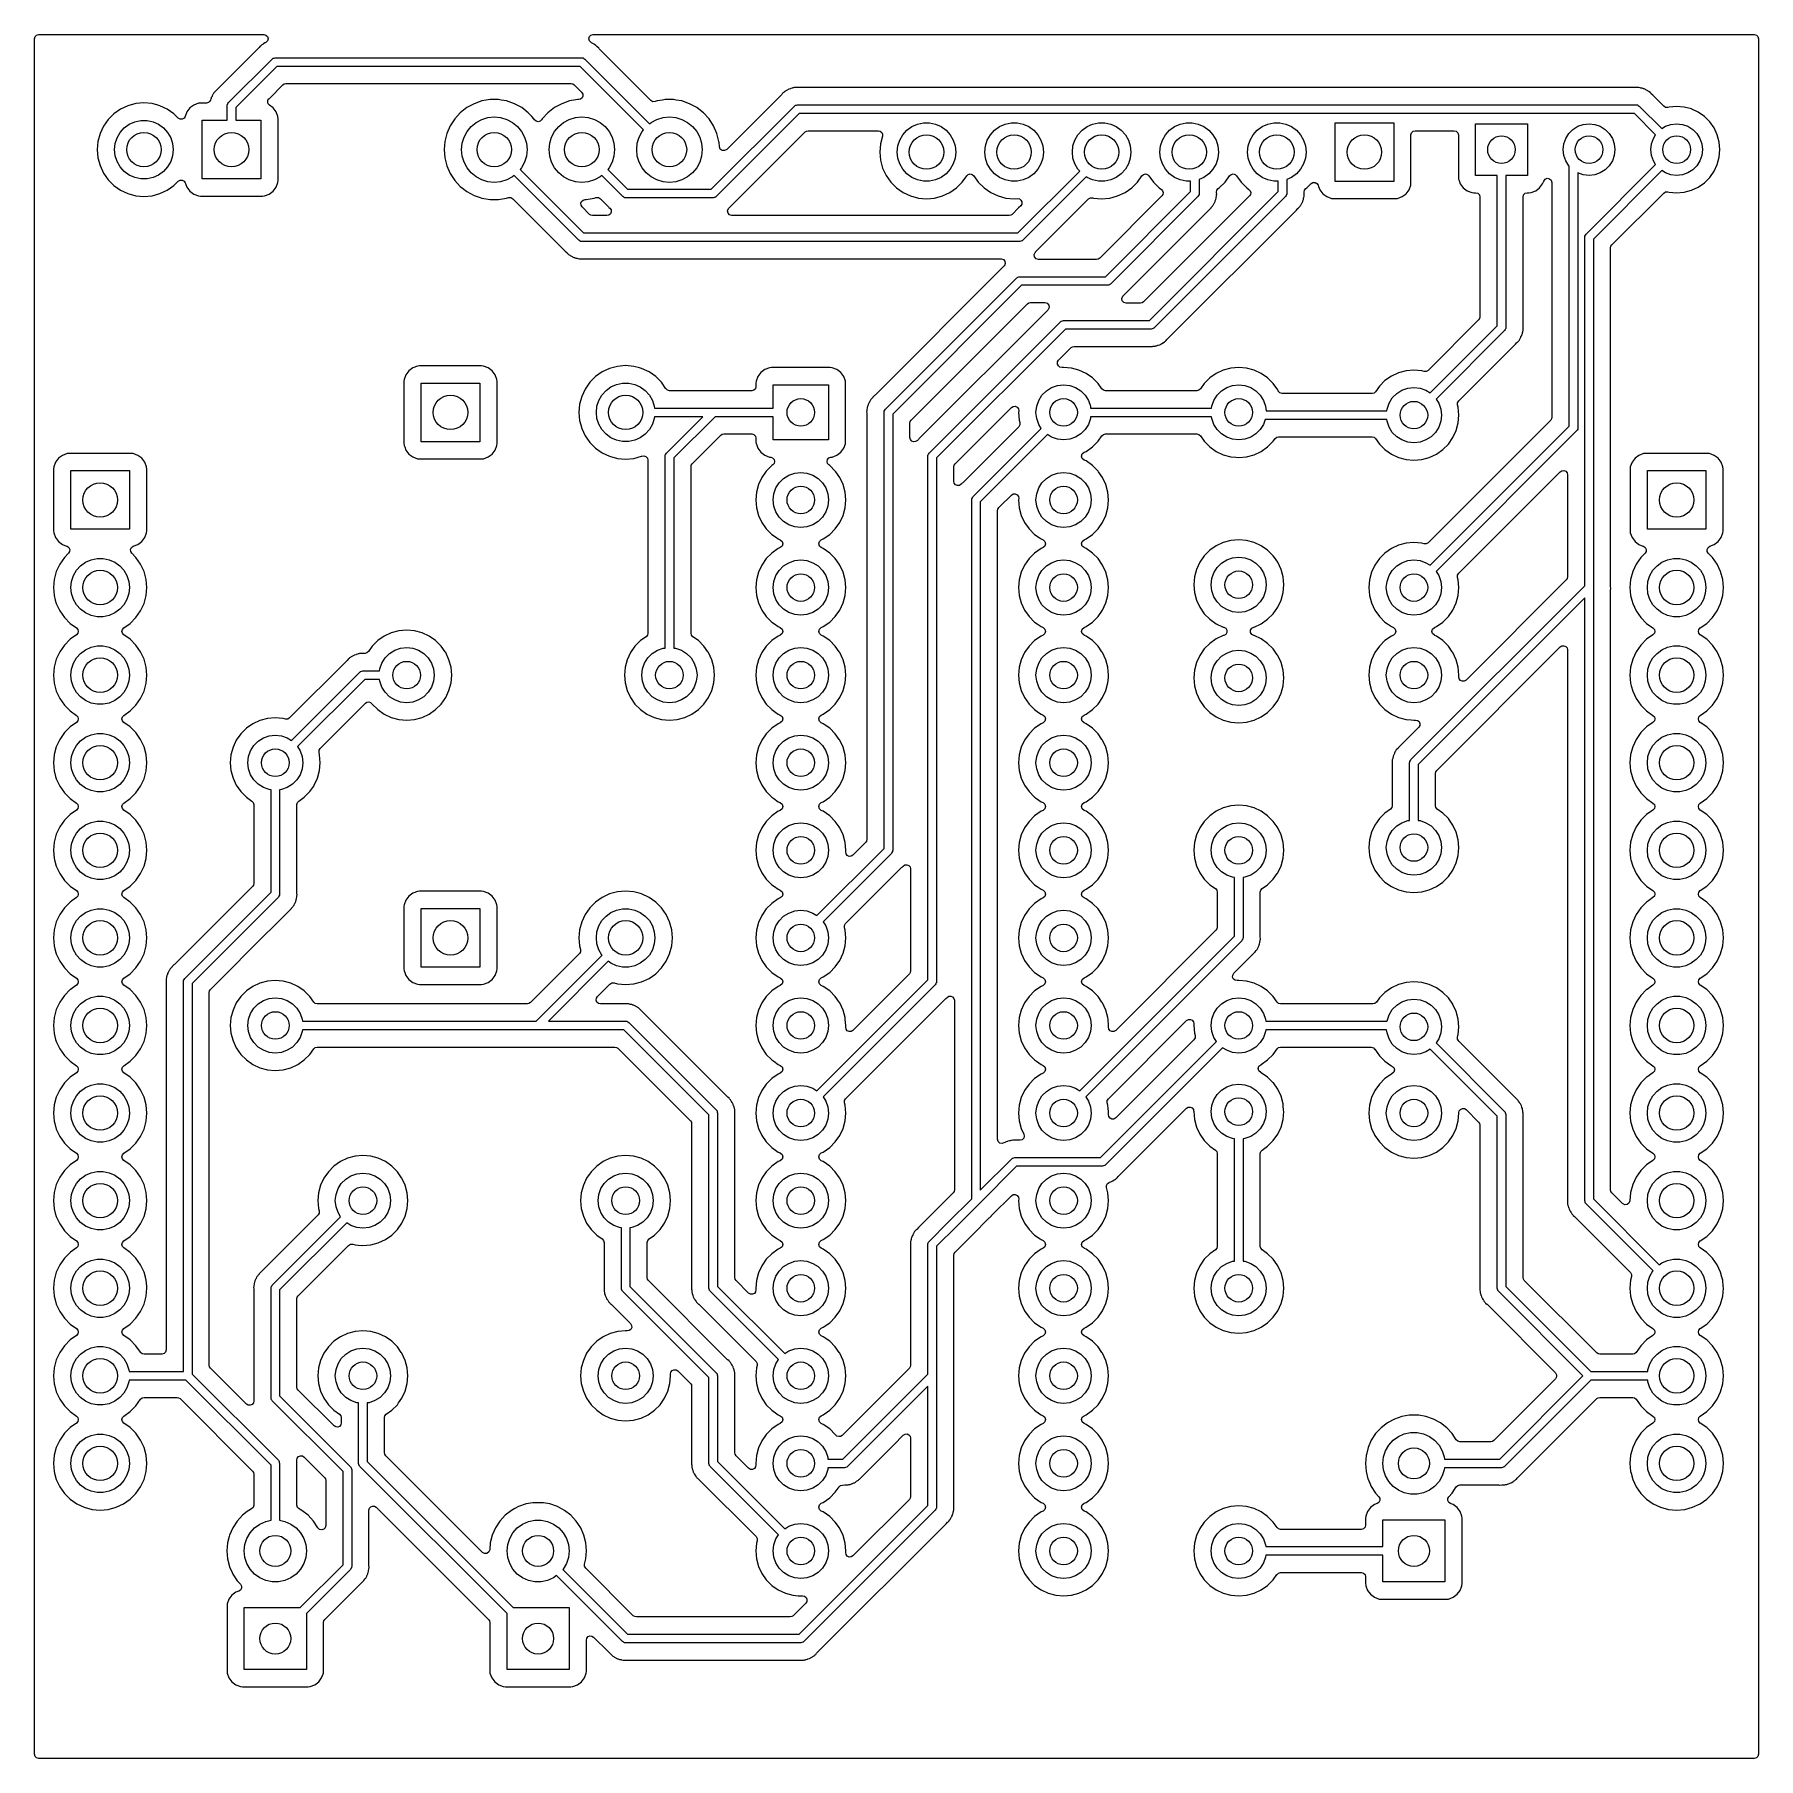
# Model space of a CAD drawing. Extents: x 26.2 to 76.2, y -84.5 to -34.5.
import ezdxf

# ---------------------------------------------------------------- set-up
doc = ezdxf.new("R2010")
doc.units = 0
doc.layers.add('BLACK', color=7, linetype='CONTINUOUS')

msp = doc.modelspace()

# ---------------------------------------------------------------- linework, layer by layer
at = {"layer": 'BLACK', "linetype": 'CONTINUOUS'}
for p, q in [((26.2171, -34.5175), (26.2625, -34.4721)), ((26.2625, -34.4721), (26.3245, -34.4555)), ((26.3245, -34.4555), (32.8498, -34.4555)), ((32.8498, -34.4555), (32.9116, -34.472)), ((32.9116, -34.472), (32.957, -34.5171)), ((42.2941, -34.5184), (42.3396, -34.4724)), ((42.3396, -34.4724), (42.402, -34.4555)), ((42.402, -34.4555), (76.0755, -34.4555)), ((76.0755, -34.4555), (76.1375, -34.4721)), ((76.1375, -34.4721), (76.1829, -34.5175)), ((26.2005, -34.5795), (26.2171, -34.5175)), ((26.2005, -46.3129), (26.2005, -34.5795)), ((32.7127, -34.8377), (31.5312, -36.0192)), ((32.7206, -34.8291), (32.7127, -34.8377)), ((32.7484, -34.7954), (32.7206, -34.8291)), ((32.7646, -34.7836), (32.7484, -34.7954)), ((32.7794, -34.771), (32.7646, -34.7836)), ((32.7936, -34.7568), (32.7794, -34.771)), ((32.8312, -34.7346), (32.7936, -34.7568)), ((32.8409, -34.7282), (32.8312, -34.7346)), ((32.8763, -34.7025), (32.8409, -34.7282)), ((32.8949, -34.6951), (32.8763, -34.7025)), ((32.9123, -34.6866), (32.8949, -34.6951)), ((32.9129, -34.6863), (32.9123, -34.6866)), ((32.9577, -34.6407), (32.9129, -34.6863)), ((32.957, -34.5171), (32.9738, -34.5788)), ((32.9738, -34.5788), (32.9577, -34.6407)), ((42.2781, -34.581), (42.2941, -34.5184)), ((42.2957, -34.6433), (42.2781, -34.581)), ((42.3423, -34.6882), (42.2957, -34.6433)), ((42.3453, -34.6898), (42.3423, -34.6882)), ((42.3559, -34.695), (42.3453, -34.6898)), ((42.3959, -34.7123), (42.3559, -34.695)), ((42.4118, -34.7246), (42.3959, -34.7123)), ((42.428, -34.7353), (42.4118, -34.7246)), ((42.4456, -34.7449), (42.428, -34.7353)), ((42.4774, -34.7748), (42.4456, -34.7449)), ((42.4863, -34.7824), (42.4774, -34.7748)), ((42.4895, -34.7849), (42.4863, -34.7824)), ((42.509, -34.8044), (42.4895, -34.7849)), ((42.5118, -34.8071), (42.509, -34.8044)), ((42.5629, -34.8551), (42.5118, -34.8071)), ((42.5758, -34.8712), (42.5629, -34.8551)), ((44.0771, -36.3725), (42.5758, -34.8712)), ((76.1829, -34.5175), (76.1995, -34.5795)), ((76.1995, -34.5795), (76.1995, -84.3305)), ((31.8266, -36.4316), (33.0916, -35.1666)), ((33.2318, -35.38), (32.04, -36.5718)), ((33.0916, -35.1666), (33.1095, -35.1532)), ((33.1095, -35.1532), (33.1124, -35.1498)), ((33.1124, -35.1498), (33.115, -35.1491)), ((33.115, -35.1491), (33.1201, -35.1453)), ((33.1201, -35.1453), (33.1503, -35.1387)), ((33.1503, -35.1387), (33.18, -35.13)), ((33.18, -35.13), (42.075, -35.13)), ((42.0232, -35.38), (33.2318, -35.38)), ((43.8636, -37.2203), (42.0232, -35.38)), ((42.075, -35.13), (42.0971, -35.1332)), ((42.0971, -35.1332), (42.1016, -35.1329)), ((42.1016, -35.1329), (42.104, -35.1342)), ((42.104, -35.1342), (42.1102, -35.1351)), ((42.1102, -35.1351), (42.1362, -35.1518)), ((42.1362, -35.1518), (42.1634, -35.1666)), ((42.1634, -35.1666), (44.0403, -37.0436)), ((33.0123, -36.3073), (33.4028, -35.9168)), ((33.4028, -35.9168), (33.443, -35.8899)), ((33.443, -35.8899), (33.4905, -35.8805)), ((33.4905, -35.8805), (41.7645, -35.8805)), ((41.7645, -35.8805), (41.812, -35.8899)), ((41.812, -35.8899), (41.8522, -35.9168)), ((41.8522, -35.9168), (42.0682, -36.1328)), ((48.2314, -35.9973), (48.2121, -36.0029)), ((48.275, -35.9959), (48.2314, -35.9973)), ((48.2867, -35.995), (48.275, -35.9959)), ((48.2906, -35.9945), (48.2867, -35.995)), ((48.3182, -35.9945), (48.2906, -35.9945)), ((48.3221, -35.9944), (48.3182, -35.9945)), ((48.3922, -35.9922), (48.3221, -35.9944)), ((48.4127, -35.9945), (48.3922, -35.9922)), ((72.6147, -35.9945), (48.4127, -35.9945)), ((72.6263, -35.9939), (72.6147, -35.9945)), ((72.6435, -35.9923), (72.6263, -35.9939)), ((72.6698, -35.9898), (72.6435, -35.9923)), ((72.6822, -35.9918), (72.6698, -35.9898)), ((72.6698, -35.9898), (72.6698, -35.9898)), ((72.6896, -35.993), (72.6822, -35.9918)), ((72.709, -35.9945), (72.6896, -35.993)), ((72.729, -35.9945), (72.709, -35.9945)), ((72.7713, -36.0054), (72.729, -35.9945)), ((29.1396, -36.4599), (28.9113, -36.5211)), ((29.375, -36.4393), (29.1396, -36.4599)), ((29.6104, -36.4599), (29.375, -36.4393)), ((29.7775, -36.5047), (29.6104, -36.4599)), ((30.9575, -36.4509), (30.8227, -36.5012)), ((30.9873, -36.4477), (30.9575, -36.4509)), ((31.0171, -36.4445), (30.9873, -36.4477)), ((31.1878, -36.4445), (31.0171, -36.4445)), ((31.244, -36.431), (31.1878, -36.4445)), ((31.2881, -36.3934), (31.244, -36.431)), ((31.3027, -36.3582), (31.2881, -36.3934)), ((31.3033, -36.3585), (31.3027, -36.3582)), ((31.3175, -36.3257), (31.3033, -36.3585)), ((31.3238, -36.3073), (31.3175, -36.3257)), ((31.3288, -36.2879), (31.3238, -36.3073)), ((31.3498, -36.2496), (31.3288, -36.2879)), ((31.355, -36.2392), (31.3498, -36.2496)), ((31.3723, -36.1991), (31.355, -36.2392)), ((31.3846, -36.1832), (31.3723, -36.1991)), ((31.3953, -36.167), (31.3846, -36.1832)), ((31.4049, -36.1494), (31.3953, -36.167)), ((31.4348, -36.1176), (31.4049, -36.1494)), ((31.4424, -36.1087), (31.4348, -36.1176)), ((31.4449, -36.1055), (31.4424, -36.1087)), ((31.4644, -36.086), (31.4449, -36.1055)), ((31.4671, -36.0832), (31.4644, -36.086)), ((31.5151, -36.0321), (31.4671, -36.0832)), ((31.5312, -36.0192), (31.5151, -36.0321)), ((31.79, -36.52), (31.7932, -36.4979)), ((31.7929, -36.4934), (31.7942, -36.491)), ((31.7932, -36.4979), (31.7929, -36.4934)), ((31.7942, -36.491), (31.7951, -36.4848)), ((31.7951, -36.4848), (31.8118, -36.4588)), ((31.8118, -36.4588), (31.8266, -36.4316)), ((32.9645, -36.4157), (32.972, -36.3635)), ((32.9793, -36.4662), (32.9645, -36.4157)), ((32.972, -36.3635), (33.0005, -36.3191)), ((33.0138, -36.5061), (32.9793, -36.4662)), ((33.0005, -36.3191), (33.0123, -36.3073)), ((38.9503, -36.4621), (38.7389, -36.5765)), ((39.1777, -36.3841), (38.9503, -36.4621)), ((39.3555, -36.3544), (39.1777, -36.3841)), ((39.4148, -36.3445), (39.3555, -36.3544)), ((39.6552, -36.3445), (39.4148, -36.3445)), ((39.7342, -36.3577), (39.6552, -36.3445)), ((39.8923, -36.3841), (39.7342, -36.3577)), ((40.1197, -36.4621), (39.8923, -36.3841)), ((40.3311, -36.5765), (40.1197, -36.4621)), ((40.1197, -36.4621), (40.1197, -36.4621)), ((40.1197, -36.4621), (40.1197, -36.4621)), ((41.4903, -36.4621), (41.2789, -36.5765)), ((41.7177, -36.3841), (41.4903, -36.4621)), ((41.8955, -36.3544), (41.7177, -36.3841)), ((41.9548, -36.3445), (41.8955, -36.3544)), ((41.9805, -36.3445), (41.9548, -36.3445)), ((42.0368, -36.331), (41.9805, -36.3445)), ((42.0809, -36.2934), (42.0368, -36.331)), ((42.0682, -36.1328), (42.0985, -36.1822)), ((42.103, -36.2399), (42.0809, -36.2934)), ((42.0985, -36.1822), (42.103, -36.2399)), ((44.1369, -36.4057), (44.0771, -36.3725)), ((44.2051, -36.4021), (44.1369, -36.4057)), ((44.2577, -36.3841), (44.2051, -36.4021)), ((44.4158, -36.3577), (44.2577, -36.3841)), ((44.4948, -36.3445), (44.4158, -36.3577)), ((44.7352, -36.3445), (44.4948, -36.3445)), ((44.8142, -36.3577), (44.7352, -36.3445)), ((44.9723, -36.3841), (44.8142, -36.3577)), ((45.1997, -36.4621), (44.9723, -36.3841)), ((45.4111, -36.5765), (45.1997, -36.4621)), ((45.1997, -36.4621), (45.1997, -36.4621)), ((45.1997, -36.4621), (45.1997, -36.4621)), ((47.8627, -36.2027), (46.2749, -37.7905)), ((47.8706, -36.1941), (47.8627, -36.2027)), ((47.8984, -36.1604), (47.8706, -36.1941)), ((47.9146, -36.1486), (47.8984, -36.1604)), ((47.9294, -36.136), (47.9146, -36.1486)), ((47.9436, -36.1218), (47.9294, -36.136)), ((47.9812, -36.0996), (47.9436, -36.1218)), ((47.9909, -36.0932), (47.9812, -36.0996)), ((48.0263, -36.0675), (47.9909, -36.0932)), ((48.0449, -36.0601), (48.0263, -36.0675)), ((48.0624, -36.0516), (48.0449, -36.0601)), ((48.0796, -36.0414), (48.0624, -36.0516)), ((48.1216, -36.0292), (48.0796, -36.0414)), ((48.1326, -36.0254), (48.1216, -36.0292)), ((48.1732, -36.0093), (48.1326, -36.0254)), ((48.1931, -36.0068), (48.1732, -36.0093)), ((48.2121, -36.0029), (48.1931, -36.0068)), ((48.3003, -36.5037), (48.33, -36.495)), ((48.33, -36.495), (72.65, -36.495)), ((72.65, -36.495), (72.6721, -36.4982)), ((72.6721, -36.4982), (72.6766, -36.4979)), ((72.6766, -36.4979), (72.679, -36.4992)), ((72.679, -36.4992), (72.6852, -36.5001)), ((72.7828, -36.0077), (72.7713, -36.0054)), ((72.8259, -36.0146), (72.7828, -36.0077)), ((72.8443, -36.0225), (72.8259, -36.0146)), ((72.8627, -36.0288), (72.8443, -36.0225)), ((72.8821, -36.0338), (72.8627, -36.0288)), ((72.9204, -36.0548), (72.8821, -36.0338)), ((72.9309, -36.06), (72.9204, -36.0548)), ((72.9709, -36.0773), (72.9309, -36.06)), ((72.9868, -36.0896), (72.9709, -36.0773)), ((73.003, -36.1003), (72.9868, -36.0896)), ((73.0206, -36.1099), (73.003, -36.1003)), ((73.0524, -36.1398), (73.0206, -36.1099)), ((73.0613, -36.1474), (73.0524, -36.1398)), ((73.0645, -36.1499), (73.0613, -36.1474)), ((73.084, -36.1694), (73.0645, -36.1499)), ((73.0868, -36.1721), (73.084, -36.1694)), ((73.1379, -36.2201), (73.0868, -36.1721)), ((73.1508, -36.2362), (73.1379, -36.2201)), ((73.451, -36.5364), (73.1508, -36.2362)), ((28.3365, -36.9236), (28.201, -37.1172)), ((28.5036, -36.7565), (28.3365, -36.9236)), ((28.6972, -36.621), (28.5036, -36.7565)), ((28.9113, -36.5211), (28.6972, -36.621)), ((28.95, -37.0589), (29.1123, -36.9866)), ((29.1123, -36.9866), (29.2862, -36.9497)), ((29.2862, -36.9497), (29.4638, -36.9497)), ((29.4638, -36.9497), (29.6377, -36.9866)), ((29.6377, -36.9866), (29.8, -37.0589)), ((29.8387, -36.5211), (29.7775, -36.5047)), ((30.0528, -36.621), (29.8387, -36.5211)), ((30.2464, -36.7565), (30.0528, -36.621)), ((30.3683, -36.8784), (30.2464, -36.7565)), ((30.2464, -36.7565), (30.2464, -36.7565)), ((30.4211, -36.9097), (30.3683, -36.8784)), ((30.4824, -36.9119), (30.4211, -36.9097)), ((30.5372, -36.8845), (30.4824, -36.9119)), ((30.5722, -36.8341), (30.5372, -36.8845)), ((30.6212, -36.7027), (30.5722, -36.8341)), ((30.7075, -36.5875), (30.6212, -36.7027)), ((30.8227, -36.5012), (30.7075, -36.5875)), ((31.065, -38.645), (31.065, -36.945)), ((31.065, -36.945), (31.79, -36.945)), ((31.79, -36.945), (31.79, -36.52)), ((32.04, -36.5718), (32.04, -36.945)), ((32.04, -36.945), (32.765, -36.945)), ((32.765, -36.945), (32.765, -38.645)), ((33.1225, -36.5875), (33.0138, -36.5061)), ((33.2088, -36.7027), (33.1225, -36.5875)), ((33.2591, -36.8375), (33.2088, -36.7027)), ((33.2655, -36.8971), (33.2591, -36.8375)), ((33.2655, -38.6929), (33.2655, -36.8971)), ((38.3864, -36.901), (38.255, -37.1023)), ((38.5492, -36.7242), (38.3864, -36.901)), ((38.7389, -36.5765), (38.5492, -36.7242)), ((38.5492, -36.7242), (38.5492, -36.7242)), ((38.5492, -36.7242), (38.5492, -36.7242)), ((39.0072, -37.0051), (39.1715, -36.9173)), ((39.1715, -36.9173), (39.3497, -36.8633)), ((39.3497, -36.8633), (39.535, -36.845)), ((39.535, -36.845), (39.7203, -36.8633)), ((39.7203, -36.8633), (39.8985, -36.9173)), ((39.8985, -36.9173), (40.0628, -37.0051)), ((40.3882, -36.621), (40.3311, -36.5765)), ((40.3311, -36.5765), (40.3311, -36.5765)), ((40.3311, -36.5765), (40.3311, -36.5765)), ((40.5208, -36.7242), (40.3882, -36.621)), ((40.6251, -36.8375), (40.5208, -36.7242)), ((40.6836, -36.901), (40.6251, -36.8375)), ((40.7012, -36.928), (40.6836, -36.901)), ((40.746, -36.9692), (40.7012, -36.928)), ((40.805, -36.9842), (40.746, -36.9692)), ((40.864, -36.9692), (40.805, -36.9842)), ((40.9088, -36.928), (40.864, -36.9692)), ((40.9264, -36.901), (40.9088, -36.928)), ((41.0892, -36.7242), (40.9264, -36.901)), ((41.2789, -36.5765), (41.0892, -36.7242)), ((41.5472, -37.0051), (41.7115, -36.9173)), ((41.7115, -36.9173), (41.8897, -36.8633)), ((41.8897, -36.8633), (42.075, -36.845)), ((42.075, -36.845), (42.2603, -36.8633)), ((42.2603, -36.8633), (42.4385, -36.9173)), ((42.4385, -36.9173), (42.6028, -37.0051)), ((44.0872, -37.0051), (44.2515, -36.9173)), ((44.2515, -36.9173), (44.4297, -36.8633)), ((44.4297, -36.8633), (44.615, -36.845)), ((44.615, -36.845), (44.8003, -36.8633)), ((44.8003, -36.8633), (44.9785, -36.9173)), ((44.9785, -36.9173), (45.1428, -37.0051)), ((45.4682, -36.621), (45.4111, -36.5765)), ((45.4111, -36.5765), (45.4111, -36.5765)), ((45.4111, -36.5765), (45.4111, -36.5765)), ((45.6008, -36.7242), (45.4682, -36.621)), ((45.7636, -36.901), (45.6008, -36.7242)), ((45.895, -37.1023), (45.7636, -36.901)), ((45.8282, -38.945), (48.2416, -36.5316)), ((48.3818, -36.745), (45.9684, -39.1584)), ((48.2416, -36.5316), (48.2595, -36.5182)), ((48.2595, -36.5182), (48.2624, -36.5148)), ((48.2624, -36.5148), (48.265, -36.5141)), ((48.265, -36.5141), (48.2701, -36.5103)), ((48.2701, -36.5103), (48.3003, -36.5037)), ((72.5982, -36.745), (48.3818, -36.745)), ((73.2162, -37.363), (72.5982, -36.745)), ((72.6852, -36.5001), (72.7112, -36.5168)), ((72.7112, -36.5168), (72.7384, -36.5316)), ((72.7384, -36.5316), (73.393, -37.1862)), ((73.5066, -36.5685), (73.451, -36.5364)), ((73.5708, -36.5685), (73.5066, -36.5685)), ((73.607, -36.5588), (73.5708, -36.5685)), ((73.825, -36.5397), (73.607, -36.5588)), ((74.043, -36.5588), (73.825, -36.5397)), ((74.2543, -36.6154), (74.043, -36.5588)), ((74.2662, -36.621), (74.2543, -36.6154)), ((74.4526, -36.7079), (74.2662, -36.621)), ((74.6319, -36.8334), (74.4526, -36.7079)), ((74.7866, -36.9881), (74.6319, -36.8334)), ((74.9121, -37.1674), (74.7866, -36.9881)), ((28.1011, -37.3313), (28.0399, -37.5596)), ((28.201, -37.1172), (28.1011, -37.3313)), ((28.5436, -37.6183), (28.5985, -37.4493)), ((28.5985, -37.4493), (28.6873, -37.2954)), ((28.6873, -37.2954), (28.8062, -37.1633)), ((28.8062, -37.1633), (28.95, -37.0589)), ((29.8, -37.0589), (29.9438, -37.1633)), ((29.9438, -37.1633), (30.0627, -37.2954)), ((30.0627, -37.2954), (30.1515, -37.4493)), ((30.1515, -37.4493), (30.2064, -37.6183)), ((38.1474, -37.3657), (38.0994, -37.5554)), ((38.1584, -37.3224), (38.1474, -37.3657)), ((38.255, -37.1023), (38.1584, -37.3224)), ((38.6033, -37.6097), (38.6573, -37.4315)), ((38.6573, -37.4315), (38.7451, -37.2672)), ((38.7451, -37.2672), (38.8632, -37.1232)), ((38.8632, -37.1232), (39.0072, -37.0051)), ((40.0628, -37.0051), (40.2068, -37.1232)), ((40.2068, -37.1232), (40.3249, -37.2672)), ((40.3249, -37.2672), (40.4127, -37.4315)), ((40.4127, -37.4315), (40.4667, -37.6097)), ((41.1433, -37.6097), (41.1973, -37.4315)), ((41.1973, -37.4315), (41.2851, -37.2672)), ((41.2851, -37.2672), (41.4032, -37.1232)), ((41.4032, -37.1232), (41.5472, -37.0051)), ((42.6028, -37.0051), (42.7468, -37.1232)), ((42.7468, -37.1232), (42.8649, -37.2672)), ((42.8649, -37.2672), (42.9527, -37.4315)), ((42.9527, -37.4315), (43.0067, -37.6097)), ((43.6833, -37.6097), (43.7373, -37.4315)), ((43.7373, -37.4315), (43.8251, -37.2672)), ((43.8251, -37.2672), (43.8636, -37.2203)), ((44.0403, -37.0436), (44.0872, -37.0051)), ((45.1428, -37.0051), (45.2868, -37.1232)), ((45.2868, -37.1232), (45.4049, -37.2672)), ((45.4049, -37.2672), (45.4927, -37.4315)), ((45.4927, -37.4315), (45.5467, -37.6097)), ((45.9916, -37.3224), (45.895, -37.1023)), ((46.0506, -37.5554), (45.9916, -37.3224)), ((46.3473, -39.4873), (48.5528, -37.2818)), ((48.5528, -37.2818), (48.593, -37.2549)), ((48.593, -37.2549), (48.6405, -37.2455)), ((48.6405, -37.2455), (50.6763, -37.2455)), ((50.6763, -37.2455), (50.7311, -37.2583)), ((50.7311, -37.2583), (50.7746, -37.294)), ((50.796, -37.4016), (50.7349, -37.6296)), ((50.7746, -37.294), (50.7979, -37.3453)), ((50.7979, -37.3453), (50.796, -37.4016)), ((51.2935, -37.5193), (51.3823, -37.3654)), ((51.3823, -37.3654), (51.5012, -37.2333)), ((51.5012, -37.2333), (51.645, -37.1289)), ((51.645, -37.1289), (51.8073, -37.0566)), ((51.8073, -37.0566), (51.9812, -37.0197)), ((51.9812, -37.0197), (52.1588, -37.0197)), ((52.1588, -37.0197), (52.3327, -37.0566)), ((52.3327, -37.0566), (52.495, -37.1289)), ((52.495, -37.1289), (52.6388, -37.2333)), ((52.6388, -37.2333), (52.7577, -37.3654)), ((52.7577, -37.3654), (52.8465, -37.5193)), ((53.8335, -37.5193), (53.9223, -37.3654)), ((53.9223, -37.3654), (54.0412, -37.2333)), ((54.0412, -37.2333), (54.185, -37.1289)), ((54.185, -37.1289), (54.3473, -37.0566)), ((54.3473, -37.0566), (54.5212, -37.0197)), ((54.5212, -37.0197), (54.6988, -37.0197)), ((54.6988, -37.0197), (54.8727, -37.0566)), ((54.8727, -37.0566), (55.035, -37.1289)), ((55.035, -37.1289), (55.1788, -37.2333)), ((55.1788, -37.2333), (55.2977, -37.3654)), ((55.2977, -37.3654), (55.3865, -37.5193)), ((56.3735, -37.5193), (56.4623, -37.3654)), ((56.4623, -37.3654), (56.5812, -37.2333)), ((56.5812, -37.2333), (56.725, -37.1289)), ((56.725, -37.1289), (56.8873, -37.0566)), ((56.8873, -37.0566), (57.0612, -37.0197)), ((57.0612, -37.0197), (57.2388, -37.0197)), ((57.2388, -37.0197), (57.4127, -37.0566)), ((57.4127, -37.0566), (57.575, -37.1289)), ((57.575, -37.1289), (57.7188, -37.2333)), ((57.7188, -37.2333), (57.8377, -37.3654)), ((57.8377, -37.3654), (57.9265, -37.5193)), ((58.9135, -37.5193), (59.0023, -37.3654)), ((59.0023, -37.3654), (59.1212, -37.2333)), ((59.1212, -37.2333), (59.265, -37.1289)), ((59.265, -37.1289), (59.4273, -37.0566)), ((59.4273, -37.0566), (59.6012, -37.0197)), ((59.6012, -37.0197), (59.7788, -37.0197)), ((59.7788, -37.0197), (59.9527, -37.0566)), ((59.9527, -37.0566), (60.115, -37.1289)), ((60.115, -37.1289), (60.2588, -37.2333)), ((60.2588, -37.2333), (60.3777, -37.3654)), ((60.3777, -37.3654), (60.4665, -37.5193)), ((61.4535, -37.5193), (61.5423, -37.3654)), ((61.5423, -37.3654), (61.6612, -37.2333)), ((61.6612, -37.2333), (61.805, -37.1289)), ((61.805, -37.1289), (61.9673, -37.0566)), ((61.9673, -37.0566), (62.1412, -37.0197)), ((62.1412, -37.0197), (62.3188, -37.0197)), ((62.3188, -37.0197), (62.4927, -37.0566)), ((62.4927, -37.0566), (62.655, -37.1289)), ((62.655, -37.1289), (62.7988, -37.2333)), ((62.7988, -37.2333), (62.9177, -37.3654)), ((62.9177, -37.3654), (63.0065, -37.5193)), ((63.92, -38.715), (63.92, -37.015)), ((63.92, -37.015), (65.62, -37.015)), ((65.62, -37.015), (65.62, -38.715)), ((66.1205, -37.3695), (66.1371, -37.3075)), ((66.1205, -38.7629), (66.1205, -37.3695)), ((66.1371, -37.3075), (66.1825, -37.2621)), ((66.1825, -37.2621), (66.2445, -37.2455)), ((66.2445, -37.2455), (67.3705, -37.2455)), ((67.3705, -37.2455), (67.4325, -37.2621)), ((67.4325, -37.2621), (67.4779, -37.3075)), ((67.4779, -37.3075), (67.4945, -37.3695)), ((67.4945, -37.3695), (67.4945, -38.5929)), ((67.995, -38.545), (67.995, -37.045)), ((67.995, -37.045), (69.495, -37.045)), ((69.495, -37.045), (69.495, -38.545)), ((70.5538, -37.6281), (70.6093, -37.4696)), ((70.6093, -37.4696), (70.6986, -37.3274)), ((70.6986, -37.3274), (70.8174, -37.2086)), ((70.8174, -37.2086), (70.9596, -37.1193)), ((70.9596, -37.1193), (71.1181, -37.0638)), ((71.1181, -37.0638), (71.285, -37.045)), ((71.285, -37.045), (71.4519, -37.0638)), ((71.4519, -37.0638), (71.6104, -37.1193)), ((71.6104, -37.1193), (71.7526, -37.2086)), ((71.7526, -37.2086), (71.8714, -37.3274)), ((71.8714, -37.3274), (71.9607, -37.4696)), ((71.9607, -37.4696), (72.0162, -37.6281)), ((73.0938, -37.6281), (73.1493, -37.4696)), ((73.1493, -37.4696), (73.2162, -37.363)), ((73.393, -37.1862), (73.4996, -37.1193)), ((73.4996, -37.1193), (73.6581, -37.0638)), ((73.6581, -37.0638), (73.825, -37.045)), ((73.825, -37.045), (73.9919, -37.0638)), ((73.9919, -37.0638), (74.1504, -37.1193)), ((74.1504, -37.1193), (74.2926, -37.2086)), ((74.2926, -37.2086), (74.4114, -37.3274)), ((74.4114, -37.3274), (74.5007, -37.4696)), ((74.5007, -37.4696), (74.5562, -37.6281)), ((75.0046, -37.3657), (74.9121, -37.1674)), ((75.0612, -37.577), (75.0046, -37.3657)), ((28.0399, -37.5596), (28.0193, -37.795)), ((28.0193, -37.795), (28.0399, -38.0304)), ((28.525, -37.795), (28.5436, -37.6183)), ((28.5436, -37.9717), (28.525, -37.795)), ((28.5985, -38.1407), (28.5436, -37.9717)), ((30.2064, -37.9717), (30.1515, -38.1407)), ((30.2064, -37.6183), (30.225, -37.795)), ((30.225, -37.795), (30.2064, -37.9717)), ((38.0994, -37.5554), (38.0795, -37.795)), ((38.0795, -37.795), (38.0994, -38.0346)), ((38.585, -37.795), (38.6033, -37.6097)), ((38.6033, -37.9803), (38.585, -37.795)), ((38.6573, -38.1585), (38.6033, -37.9803)), ((40.4667, -37.9803), (40.4127, -38.1585)), ((40.4667, -37.6097), (40.485, -37.795)), ((40.485, -37.795), (40.4667, -37.9803)), ((41.125, -37.795), (41.1433, -37.6097)), ((41.1433, -37.9803), (41.125, -37.795)), ((41.1973, -38.1585), (41.1433, -37.9803)), ((43.0067, -37.9803), (42.9527, -38.1585)), ((43.0067, -37.6097), (43.025, -37.795)), ((43.025, -37.795), (43.0067, -37.9803)), ((43.665, -37.795), (43.6833, -37.6097)), ((43.6833, -37.9803), (43.665, -37.795)), ((43.7373, -38.1585), (43.6833, -37.9803)), ((45.5467, -37.9803), (45.4927, -38.1585)), ((45.5467, -37.6097), (45.565, -37.795)), ((45.565, -37.795), (45.5467, -37.9803)), ((46.0524, -37.577), (46.0506, -37.5554)), ((46.0637, -37.713), (46.0524, -37.577)), ((46.0886, -37.7779), (46.0637, -37.713)), ((46.1446, -37.8192), (46.0886, -37.7779)), ((46.214, -37.8239), (46.1446, -37.8192)), ((46.2749, -37.7905), (46.214, -37.8239)), ((50.7349, -37.6296), (50.7143, -37.865)), ((50.7143, -37.865), (50.7349, -38.1004)), ((51.22, -37.865), (51.2386, -37.6883)), ((51.2386, -38.0417), (51.22, -37.865)), ((51.2386, -37.6883), (51.2935, -37.5193)), ((52.8465, -37.5193), (52.9014, -37.6883)), ((52.9014, -37.6883), (52.92, -37.865)), ((52.92, -37.865), (52.9014, -38.0417)), ((53.76, -37.865), (53.7786, -37.6883)), ((53.7786, -38.0417), (53.76, -37.865)), ((53.7786, -37.6883), (53.8335, -37.5193)), ((55.3865, -37.5193), (55.4414, -37.6883)), ((55.4414, -37.6883), (55.46, -37.865)), ((55.46, -37.865), (55.4414, -38.0417)), ((56.3, -37.865), (56.3186, -37.6883)), ((56.3186, -38.0417), (56.3, -37.865)), ((56.3186, -37.6883), (56.3735, -37.5193)), ((57.9265, -37.5193), (57.9814, -37.6883)), ((57.9814, -37.6883), (58, -37.865)), ((58, -37.865), (57.9814, -38.0417)), ((58.84, -37.865), (58.8586, -37.6883)), ((58.8586, -38.0417), (58.84, -37.865)), ((58.8586, -37.6883), (58.9135, -37.5193)), ((60.4665, -37.5193), (60.5214, -37.6883)), ((60.5214, -37.6883), (60.54, -37.865)), ((60.54, -37.865), (60.5214, -38.0417)), ((61.38, -37.865), (61.3986, -37.6883)), ((61.3986, -38.0417), (61.38, -37.865)), ((61.3986, -37.6883), (61.4535, -37.5193)), ((63.0065, -37.5193), (63.0614, -37.6883)), ((63.0614, -37.6883), (63.08, -37.865)), ((63.08, -37.865), (63.0614, -38.0417)), ((70.535, -37.795), (70.5538, -37.6281)), ((70.5538, -37.9619), (70.535, -37.795)), ((70.6093, -38.1204), (70.5538, -37.9619)), ((72.0162, -37.9619), (71.9607, -38.1204)), ((72.0162, -37.6281), (72.035, -37.795)), ((72.035, -37.795), (72.0162, -37.9619)), ((73.075, -37.795), (73.0938, -37.6281)), ((73.0938, -37.9619), (73.075, -37.795)), ((73.1493, -38.1204), (73.0938, -37.9619)), ((74.5562, -37.9619), (74.5007, -38.1204)), ((74.5562, -37.6281), (74.575, -37.795)), ((74.575, -37.795), (74.5562, -37.9619)), ((75.0803, -37.795), (75.0612, -37.577)), ((75.0612, -38.013), (75.0803, -37.795)), ((28.0399, -38.0304), (28.041, -38.0346)), ((28.041, -38.0346), (28.1011, -38.2587)), ((28.1011, -38.2587), (28.201, -38.4728)), ((28.201, -38.4728), (28.3365, -38.6664)), ((28.6873, -38.2946), (28.5985, -38.1407)), ((28.8062, -38.4267), (28.6873, -38.2946)), ((28.95, -38.5311), (28.8062, -38.4267)), ((29.9438, -38.4267), (29.8, -38.5311)), ((30.0627, -38.2946), (29.9438, -38.4267)), ((30.1515, -38.1407), (30.0627, -38.2946)), ((38.0994, -38.0346), (38.0994, -38.0346)), ((38.0994, -38.0346), (38.0994, -38.0346)), ((38.0994, -38.0346), (38.1584, -38.2676)), ((38.1584, -38.2676), (38.255, -38.4877)), ((38.255, -38.4877), (38.3864, -38.689)), ((38.7451, -38.3228), (38.6573, -38.1585)), ((38.8632, -38.4668), (38.7451, -38.3228)), ((39.0072, -38.5849), (38.8632, -38.4668)), ((40.3249, -38.3228), (40.2864, -38.3697)), ((40.2864, -38.3697), (42.1268, -40.21)), ((40.4127, -38.1585), (40.3249, -38.3228)), ((41.2851, -38.3228), (41.1973, -38.1585)), ((41.4032, -38.4668), (41.2851, -38.3228)), ((41.5472, -38.5849), (41.4032, -38.4668)), ((42.8649, -38.3228), (42.8264, -38.3697)), ((42.8264, -38.3697), (43.4018, -38.945)), ((42.9527, -38.1585), (42.8649, -38.3228)), ((43.8251, -38.3228), (43.7373, -38.1585)), ((43.9432, -38.4668), (43.8251, -38.3228)), ((44.0872, -38.5849), (43.9432, -38.4668)), ((45.2868, -38.4668), (45.1428, -38.5849)), ((45.4049, -38.3228), (45.2868, -38.4668)), ((45.4927, -38.1585), (45.4049, -38.3228)), ((50.7349, -38.1004), (50.7773, -38.2587)), ((50.7773, -38.2587), (50.7961, -38.3287)), ((50.7961, -38.3287), (50.896, -38.5428)), ((51.2935, -38.2107), (51.2386, -38.0417)), ((51.3823, -38.3646), (51.2935, -38.2107)), ((51.5012, -38.4967), (51.3823, -38.3646)), ((51.645, -38.6011), (51.5012, -38.4967)), ((52.6388, -38.4967), (52.495, -38.6011)), ((52.7577, -38.3646), (52.6388, -38.4967)), ((52.8465, -38.2107), (52.7577, -38.3646)), ((52.9014, -38.0417), (52.8465, -38.2107)), ((53.2827, -38.512), (53.34, -38.498)), ((53.34, -38.498), (53.3973, -38.512)), ((53.8335, -38.2107), (53.7786, -38.0417)), ((53.9223, -38.3646), (53.8335, -38.2107)), ((54.0412, -38.4967), (53.9223, -38.3646)), ((54.185, -38.6011), (54.0412, -38.4967)), ((54.7232, -40.21), (56.5127, -38.4205)), ((55.1788, -38.4967), (55.035, -38.6011)), ((55.2977, -38.3646), (55.1788, -38.4967)), ((55.3865, -38.2107), (55.2977, -38.3646)), ((55.4414, -38.0417), (55.3865, -38.2107)), ((56.3735, -38.2107), (56.3186, -38.0417)), ((56.4623, -38.3646), (56.3735, -38.2107)), ((56.5127, -38.4205), (56.4623, -38.3646)), ((57.7188, -38.4967), (57.575, -38.6011)), ((57.8377, -38.3646), (57.7188, -38.4967)), ((57.9265, -38.2107), (57.8377, -38.3646)), ((57.9814, -38.0417), (57.9265, -38.2107)), ((58.3627, -38.512), (58.42, -38.498)), ((58.42, -38.498), (58.4773, -38.512)), ((58.9135, -38.2107), (58.8586, -38.0417)), ((59.0023, -38.3646), (58.9135, -38.2107)), ((59.1212, -38.4967), (59.0023, -38.3646)), ((59.265, -38.6011), (59.1212, -38.4967)), ((60.2588, -38.4967), (60.115, -38.6011)), ((60.3777, -38.3646), (60.2588, -38.4967)), ((60.4665, -38.2107), (60.3777, -38.3646)), ((60.5214, -38.0417), (60.4665, -38.2107)), ((60.9027, -38.512), (60.96, -38.498)), ((60.96, -38.498), (61.0173, -38.512)), ((61.4535, -38.2107), (61.3986, -38.0417)), ((61.5423, -38.3646), (61.4535, -38.2107)), ((61.6612, -38.4967), (61.5423, -38.3646)), ((61.805, -38.6011), (61.6612, -38.4967)), ((62.7988, -38.4967), (62.655, -38.6011)), ((62.9177, -38.3646), (62.7988, -38.4967)), ((63.0065, -38.2107), (62.9177, -38.3646)), ((63.0614, -38.0417), (63.0065, -38.2107)), ((70.6986, -38.2626), (70.6093, -38.1204)), ((70.71, -38.274), (70.6986, -38.2626)), ((70.71, -45.8132), (70.71, -38.274)), ((71.1181, -38.5262), (70.96, -38.4709)), ((70.96, -38.4709), (70.96, -45.865)), ((71.1966, -40.2466), (73.2162, -38.227)), ((73.393, -38.4038), (71.41, -40.3868)), ((71.6104, -38.4707), (71.4519, -38.5262)), ((71.7526, -38.3814), (71.6104, -38.4707)), ((71.8714, -38.2626), (71.7526, -38.3814)), ((71.9607, -38.1204), (71.8714, -38.2626)), ((73.2162, -38.227), (73.1493, -38.1204)), ((73.4996, -38.4707), (73.393, -38.4038)), ((73.6581, -38.5262), (73.4996, -38.4707)), ((74.1504, -38.4707), (73.9919, -38.5262)), ((74.2926, -38.3814), (74.1504, -38.4707)), ((74.4114, -38.2626), (74.2926, -38.3814)), ((74.5007, -38.1204), (74.4114, -38.2626)), ((74.7866, -38.6019), (74.9121, -38.4226)), ((74.9121, -38.4226), (75.0046, -38.2243)), ((75.0046, -38.2243), (75.0612, -38.013)), ((28.3365, -38.6664), (28.5036, -38.8335)), ((28.5036, -38.8335), (28.6972, -38.969)), ((28.6972, -38.969), (28.9113, -39.0689)), ((29.1123, -38.6034), (28.95, -38.5311)), ((29.2862, -38.6403), (29.1123, -38.6034)), ((29.4638, -38.6403), (29.2862, -38.6403)), ((29.6377, -38.6034), (29.4638, -38.6403)), ((29.8, -38.5311), (29.6377, -38.6034)), ((29.8387, -39.0689), (30.0528, -38.969)), ((30.0528, -38.969), (30.2464, -38.8335)), ((30.2464, -38.8335), (30.3683, -38.7116)), ((30.3683, -38.7116), (30.4211, -38.6803)), ((30.4211, -38.6803), (30.4824, -38.6781)), ((30.4824, -38.6781), (30.5372, -38.7055)), ((30.5372, -38.7055), (30.5722, -38.7559)), ((30.5722, -38.7559), (30.5818, -38.7816)), ((30.5818, -38.7816), (30.6212, -38.8873)), ((30.6212, -38.8873), (30.7075, -39.0025)), ((32.765, -38.645), (31.065, -38.645)), ((33.1225, -39.0025), (33.2088, -38.8873)), ((33.2088, -38.8873), (33.2591, -38.7525)), ((33.2591, -38.7525), (33.2655, -38.6929)), ((38.3864, -38.689), (38.5492, -38.8658)), ((38.5492, -38.8658), (38.6125, -38.915)), ((38.6125, -38.915), (38.7389, -39.0135)), ((39.1715, -38.6727), (39.0072, -38.5849)), ((39.3497, -38.7267), (39.1715, -38.6727)), ((39.535, -38.745), (39.3497, -38.7267)), ((39.7203, -38.7267), (39.535, -38.745)), ((39.8985, -38.6727), (39.7203, -38.7267)), ((40.0628, -38.5849), (39.8985, -38.6727)), ((40.1097, -38.5464), (40.0628, -38.5849)), ((41.9866, -40.4234), (40.1097, -38.5464)), ((41.7115, -38.6727), (41.5472, -38.5849)), ((41.8897, -38.7267), (41.7115, -38.6727)), ((42.075, -38.745), (41.8897, -38.7267)), ((42.2603, -38.7267), (42.075, -38.745)), ((42.4385, -38.6727), (42.2603, -38.7267)), ((42.6028, -38.5849), (42.4385, -38.6727)), ((42.6497, -38.5464), (42.6028, -38.5849)), ((43.2616, -39.1584), (42.6497, -38.5464)), ((43.4018, -38.945), (45.8282, -38.945)), ((44.2515, -38.6727), (44.0872, -38.5849)), ((44.4297, -38.7267), (44.2515, -38.6727)), ((44.615, -38.745), (44.4297, -38.7267)), ((44.8003, -38.7267), (44.615, -38.745)), ((44.9785, -38.6727), (44.8003, -38.7267)), ((45.1428, -38.5849), (44.9785, -38.6727)), ((50.896, -38.5428), (51.0315, -38.7364)), ((51.0315, -38.7364), (51.1986, -38.9035)), ((51.1986, -38.9035), (51.3922, -39.039)), ((51.8073, -38.6734), (51.645, -38.6011)), ((51.9812, -38.7103), (51.8073, -38.6734)), ((52.1588, -38.7103), (51.9812, -38.7103)), ((52.3327, -38.6734), (52.1588, -38.7103)), ((52.495, -38.6011), (52.3327, -38.6734)), ((52.7478, -39.039), (52.9414, -38.9035)), ((52.9414, -38.9035), (53.1085, -38.7364)), ((53.1085, -38.7364), (53.2384, -38.5508)), ((53.2384, -38.5508), (53.2827, -38.512)), ((53.3973, -38.512), (53.4416, -38.5508)), ((53.4416, -38.5508), (53.5715, -38.7364)), ((53.5715, -38.7364), (53.7386, -38.9035)), ((53.7386, -38.9035), (53.9322, -39.039)), ((54.3473, -38.6734), (54.185, -38.6011)), ((54.5212, -38.7103), (54.3473, -38.6734)), ((54.6988, -38.7103), (54.5212, -38.7103)), ((54.8727, -38.6734), (54.6988, -38.7103)), ((56.7022, -38.5846), (54.8634, -40.4234)), ((55.035, -38.6011), (54.8727, -38.6734)), ((56.725, -38.6011), (56.7022, -38.5846)), ((56.8873, -38.6734), (56.725, -38.6011)), ((57.0612, -38.7103), (56.8873, -38.6734)), ((57.2388, -38.7103), (57.0612, -38.7103)), ((57.4127, -38.6734), (57.2388, -38.7103)), ((57.575, -38.6011), (57.4127, -38.6734)), ((57.8278, -39.039), (58.0214, -38.9035)), ((58.0214, -38.9035), (58.1885, -38.7364)), ((58.1885, -38.7364), (58.3184, -38.5508)), ((58.3184, -38.5508), (58.3627, -38.512)), ((58.4773, -38.512), (58.5216, -38.5508)), ((58.5216, -38.5508), (58.6515, -38.7364)), ((58.6515, -38.7364), (58.8186, -38.9035)), ((58.8186, -38.9035), (58.8818, -38.9478)), ((58.8818, -38.9478), (58.9181, -38.9873)), ((58.9181, -38.9873), (58.9342, -39.0385)), ((59.4273, -38.6734), (59.265, -38.6011)), ((59.6012, -38.7103), (59.4273, -38.6734)), ((59.73, -38.7103), (59.6012, -38.7103)), ((59.73, -39.0132), (59.73, -38.7103)), ((60.115, -38.6011), (59.98, -38.6612)), ((59.98, -38.6612), (59.98, -39.065)), ((60.4805, -39.0247), (60.4945, -38.9674)), ((60.4945, -38.9674), (60.5334, -38.9231)), ((60.5334, -38.9231), (60.5614, -38.9035)), ((60.5614, -38.9035), (60.7285, -38.7364)), ((60.7285, -38.7364), (60.8584, -38.5508)), ((60.8584, -38.5508), (60.9027, -38.512)), ((61.0173, -38.512), (61.0616, -38.5508)), ((61.0616, -38.5508), (61.1915, -38.7364)), ((61.1915, -38.7364), (61.3586, -38.9035)), ((61.3586, -38.9035), (61.4218, -38.9478)), ((61.4218, -38.9478), (61.4581, -38.9873)), ((61.4581, -38.9873), (61.4742, -39.0385)), ((61.9673, -38.6734), (61.805, -38.6011)), ((62.1412, -38.7103), (61.9673, -38.6734)), ((62.27, -38.7103), (62.1412, -38.7103)), ((62.27, -39.0132), (62.27, -38.7103)), ((62.655, -38.6011), (62.52, -38.6612)), ((62.52, -38.6612), (62.52, -39.065)), ((63.0205, -39.0247), (63.0345, -38.9674)), ((63.0345, -38.9674), (63.0734, -38.9231)), ((63.0734, -38.9231), (63.1014, -38.9035)), ((63.1014, -38.9035), (63.2233, -38.7816)), ((63.2233, -38.7816), (63.2761, -38.7503)), ((63.2761, -38.7503), (63.3374, -38.7481)), ((63.3374, -38.7481), (63.3922, -38.7755)), ((63.3922, -38.7755), (63.4272, -38.8259)), ((63.4272, -38.8259), (63.4421, -38.8658)), ((63.4421, -38.8658), (63.4762, -38.9573)), ((63.4762, -38.9573), (63.5625, -39.0725)), ((65.62, -38.715), (63.92, -38.715)), ((65.9775, -39.0725), (66.0638, -38.9573)), ((66.0638, -38.9573), (66.1141, -38.8225)), ((66.1141, -38.8225), (66.1205, -38.7629)), ((67.4945, -38.5929), (67.5009, -38.6525)), ((67.5009, -38.6525), (67.5145, -38.689)), ((67.5145, -38.689), (67.5512, -38.7873)), ((67.5512, -38.7873), (67.6375, -38.9025)), ((67.6375, -38.9025), (67.7527, -38.9888)), ((67.7527, -38.9888), (67.8875, -39.0391)), ((68.62, -38.545), (67.995, -38.545)), ((68.62, -42.9032), (68.62, -38.545)), ((69.495, -38.545), (68.87, -38.545)), ((68.87, -38.545), (68.87, -42.955)), ((69.6025, -39.0391), (69.7373, -38.9888)), ((69.7373, -38.9888), (69.8525, -38.9025)), ((69.8525, -38.9025), (69.9388, -38.7873)), ((69.9388, -38.7873), (69.9693, -38.7055)), ((69.9693, -38.7055), (70.0098, -38.6506)), ((70.0098, -38.6506), (70.0731, -38.6255)), ((70.0731, -38.6255), (70.1402, -38.6376)), ((70.1402, -38.6376), (70.1908, -38.6833)), ((70.1908, -38.6833), (70.2095, -38.7488)), ((70.2095, -38.7488), (70.2095, -45.5545)), ((71.285, -38.545), (71.1181, -38.5262)), ((71.4519, -38.5262), (71.285, -38.545)), ((73.825, -38.545), (73.6581, -38.5262)), ((73.9919, -38.5262), (73.825, -38.545)), ((74.043, -39.0312), (74.2543, -38.9746)), ((74.2543, -38.9746), (74.4526, -38.8821)), ((74.4526, -38.8821), (74.6319, -38.7566)), ((74.6319, -38.7566), (74.7866, -38.6019)), ((28.9113, -39.0689), (29.1396, -39.1301)), ((29.1396, -39.1301), (29.375, -39.1507)), ((29.375, -39.1507), (29.6104, -39.1301)), ((29.6104, -39.1301), (29.8387, -39.0689)), ((30.7075, -39.0025), (30.8227, -39.0888)), ((30.8227, -39.0888), (30.9575, -39.1391)), ((30.9575, -39.1391), (31.0171, -39.1455)), ((31.0171, -39.1455), (32.8129, -39.1455)), ((32.8129, -39.1455), (32.8725, -39.1391)), ((32.8725, -39.1391), (33.0073, -39.0888)), ((33.0073, -39.0888), (33.1225, -39.0025)), ((38.7389, -39.0135), (38.7389, -39.0135)), ((38.7389, -39.0135), (38.7389, -39.0135)), ((38.7389, -39.0135), (38.9503, -39.1279)), ((38.9503, -39.1279), (38.9503, -39.1279)), ((38.9503, -39.1279), (39.1251, -39.1879)), ((39.1251, -39.1879), (39.1777, -39.2059)), ((39.1777, -39.2059), (39.4148, -39.2455)), ((39.4148, -39.2455), (39.6552, -39.2455)), ((39.6552, -39.2455), (39.8923, -39.2059)), ((39.6552, -39.2455), (39.6552, -39.2455)), ((39.8923, -39.2059), (39.9449, -39.1879)), ((39.9449, -39.1879), (40.0131, -39.1843)), ((40.0131, -39.1843), (40.0729, -39.2175)), ((40.0729, -39.2175), (41.5742, -40.7188)), ((42.047, -39.3501), (42.0691, -39.2966)), ((42.0515, -39.4078), (42.047, -39.3501)), ((42.0818, -39.4572), (42.0515, -39.4078)), ((42.0691, -39.2966), (42.1132, -39.259)), ((42.2978, -39.6732), (42.0818, -39.4572)), ((42.1132, -39.259), (42.1695, -39.2455)), ((42.1695, -39.2455), (42.1952, -39.2455)), ((42.1952, -39.2455), (42.4323, -39.2059)), ((42.1952, -39.2455), (42.1952, -39.2455)), ((42.4323, -39.2059), (42.4849, -39.1879)), ((42.4849, -39.1879), (42.5531, -39.1843)), ((42.5531, -39.1843), (42.6129, -39.2175)), ((42.6129, -39.2175), (42.7359, -39.3405)), ((42.7359, -39.3405), (42.8492, -39.4538)), ((42.8492, -39.4538), (42.8621, -39.4699)), ((42.8621, -39.4699), (42.889, -39.4951)), ((42.889, -39.4951), (42.921, -39.5442)), ((43.2888, -39.1732), (43.2616, -39.1584)), ((43.3148, -39.1899), (43.2888, -39.1732)), ((43.321, -39.1908), (43.3148, -39.1899)), ((43.3234, -39.1921), (43.321, -39.1908)), ((43.3279, -39.1918), (43.3234, -39.1921)), ((43.35, -39.195), (43.3279, -39.1918)), ((45.88, -39.195), (43.35, -39.195)), ((45.9097, -39.1863), (45.88, -39.195)), ((45.9399, -39.1797), (45.9097, -39.1863)), ((45.945, -39.1759), (45.9399, -39.1797)), ((45.9476, -39.1752), (45.945, -39.1759)), ((45.9505, -39.1718), (45.9476, -39.1752)), ((45.9684, -39.1584), (45.9505, -39.1718)), ((46.3307, -39.5065), (46.3394, -39.4959)), ((46.3394, -39.4959), (46.3473, -39.4873)), ((51.3922, -39.039), (51.6063, -39.1389)), ((51.6063, -39.1389), (51.8346, -39.2001)), ((51.8346, -39.2001), (52.07, -39.2207)), ((52.07, -39.2207), (52.3054, -39.2001)), ((52.3054, -39.2001), (52.5337, -39.1389)), ((52.5337, -39.1389), (52.7478, -39.039)), ((53.9322, -39.039), (54.1463, -39.1389)), ((54.1463, -39.1389), (54.366, -39.1978)), ((54.366, -39.1978), (54.3746, -39.2001)), ((54.3746, -39.2001), (54.61, -39.2207)), ((54.7381, -39.4873), (54.5522, -39.6732)), ((54.61, -39.2207), (54.7032, -39.2125)), ((54.61, -39.2207), (54.61, -39.2207)), ((54.61, -39.2207), (54.61, -39.2207)), ((54.7032, -39.2125), (54.7625, -39.2219)), ((54.8017, -39.4237), (54.7381, -39.4873)), ((54.7625, -39.2219), (54.8104, -39.258)), ((54.8326, -39.3723), (54.8017, -39.4237)), ((54.8104, -39.258), (54.8357, -39.3124)), ((54.8357, -39.3124), (54.8326, -39.3723)), ((55.2423, -40.7523), (56.7693, -39.2253)), ((56.7693, -39.2253), (56.8249, -39.1932)), ((56.8249, -39.1932), (56.889, -39.1932)), ((56.889, -39.1932), (56.9146, -39.2001)), ((56.9146, -39.2001), (57.15, -39.2207)), ((58.8984, -39.137), (57.0922, -40.9432)), ((57.15, -39.2207), (57.3854, -39.2001)), ((57.2632, -41.48), (59.73, -39.0132)), ((57.3854, -39.2001), (57.6137, -39.1389)), ((59.9434, -39.1534), (57.4034, -41.6934)), ((57.6137, -39.1389), (57.8278, -39.039)), ((61.4384, -39.137), (58.3622, -42.2132)), ((58.5332, -42.75), (62.27, -39.0132)), ((62.4834, -39.1534), (58.6734, -42.9634)), ((58.9272, -39.0918), (58.8984, -39.137)), ((58.9342, -39.0385), (58.9272, -39.0918)), ((59.9582, -39.1262), (59.9434, -39.1534)), ((59.9749, -39.1002), (59.9582, -39.1262)), ((59.9758, -39.094), (59.9749, -39.1002)), ((59.9771, -39.0916), (59.9758, -39.094)), ((59.98, -39.065), (59.9768, -39.0871)), ((59.9768, -39.0871), (59.9771, -39.0916)), ((60.3029, -39.5017), (60.3056, -39.499)), ((60.3056, -39.499), (60.3251, -39.4795)), ((60.3251, -39.4795), (60.3276, -39.4763)), ((60.3276, -39.4763), (60.3352, -39.4674)), ((60.3352, -39.4674), (60.3651, -39.4356)), ((60.3651, -39.4356), (60.3747, -39.418)), ((60.3747, -39.418), (60.3854, -39.4018)), ((60.3854, -39.4018), (60.3977, -39.3859)), ((60.3977, -39.3859), (60.4141, -39.348)), ((60.4141, -39.348), (60.415, -39.3459)), ((60.415, -39.3459), (60.4202, -39.3354)), ((60.4202, -39.3354), (60.4412, -39.2971)), ((60.4412, -39.2971), (60.4462, -39.2777)), ((60.4462, -39.2777), (60.4525, -39.2593)), ((60.4525, -39.2593), (60.4604, -39.2409)), ((60.4604, -39.2409), (60.4673, -39.1978)), ((60.4673, -39.1978), (60.4696, -39.1863)), ((60.4696, -39.1863), (60.4805, -39.144)), ((60.4805, -39.0297), (60.4805, -39.0247)), ((60.481, -39.0413), (60.4805, -39.0297)), ((60.4805, -39.124), (60.482, -39.1046)), ((60.4805, -39.144), (60.4805, -39.124)), ((60.4852, -39.0848), (60.481, -39.0413)), ((60.482, -39.1046), (60.4841, -39.0918)), ((60.4841, -39.0918), (60.4852, -39.0848)), ((61.4672, -39.0918), (61.4384, -39.137)), ((61.4742, -39.0385), (61.4672, -39.0918)), ((62.4982, -39.1262), (62.4834, -39.1534)), ((62.5149, -39.1002), (62.4982, -39.1262)), ((62.5158, -39.094), (62.5149, -39.1002)), ((62.5171, -39.0916), (62.5158, -39.094)), ((62.52, -39.065), (62.5168, -39.0871)), ((62.5168, -39.0871), (62.5171, -39.0916)), ((62.8429, -39.5017), (62.8456, -39.499)), ((62.8456, -39.499), (62.8532, -39.4914)), ((62.8532, -39.4914), (62.8651, -39.4795)), ((62.8651, -39.4795), (62.8676, -39.4763)), ((62.8676, -39.4763), (62.8752, -39.4674)), ((62.8752, -39.4674), (62.9051, -39.4356)), ((62.9051, -39.4356), (62.9147, -39.418)), ((62.9147, -39.418), (62.9254, -39.4018)), ((62.9254, -39.4018), (62.9377, -39.3859)), ((62.9377, -39.3859), (62.955, -39.3459)), ((62.955, -39.3459), (62.9602, -39.3354)), ((62.9602, -39.3354), (62.9812, -39.2971)), ((62.9812, -39.2971), (62.9862, -39.2777)), ((62.9862, -39.2777), (62.9925, -39.2593)), ((62.9925, -39.2593), (63.0004, -39.2409)), ((63.0004, -39.2409), (63.0073, -39.1977)), ((63.0073, -39.1977), (63.0096, -39.1863)), ((63.0096, -39.1863), (63.0205, -39.144)), ((63.0205, -39.0297), (63.0205, -39.0247)), ((63.021, -39.0413), (63.0205, -39.0297)), ((63.0205, -39.124), (63.022, -39.1046)), ((63.0205, -39.144), (63.0205, -39.124)), ((63.0252, -39.0848), (63.021, -39.0413)), ((63.022, -39.1046), (63.0241, -39.0918)), ((63.0241, -39.0918), (63.0252, -39.0848)), ((63.5625, -39.0725), (63.6777, -39.1588)), ((63.6777, -39.1588), (63.8125, -39.2091)), ((63.8125, -39.2091), (63.8721, -39.2155)), ((63.8721, -39.2155), (65.6679, -39.2155)), ((65.6679, -39.2155), (65.7275, -39.2091)), ((65.7275, -39.2091), (65.8623, -39.1588)), ((65.8623, -39.1588), (65.9775, -39.0725)), ((67.8875, -39.0391), (67.9471, -39.0455)), ((67.9471, -39.0455), (67.9955, -39.0455)), ((67.9955, -39.0455), (68.0575, -39.0621)), ((68.0575, -39.0621), (68.1029, -39.1075)), ((68.1029, -39.1075), (68.1195, -39.1695)), ((68.1195, -39.1695), (68.1195, -42.6445)), ((69.3705, -39.1695), (69.3871, -39.1075)), ((69.3705, -42.9197), (69.3705, -39.1695)), ((69.3871, -39.1075), (69.4325, -39.0621)), ((69.4325, -39.0621), (69.4945, -39.0455)), ((69.4945, -39.0455), (69.5429, -39.0455)), ((69.5429, -39.0455), (69.6025, -39.0391)), ((69.5429, -39.0455), (69.5429, -39.0455)), ((71.9468, -40.5578), (73.451, -39.0536)), ((73.451, -39.0536), (73.5066, -39.0215)), ((73.5066, -39.0215), (73.5708, -39.0215)), ((73.5708, -39.0215), (73.607, -39.0312)), ((73.607, -39.0312), (73.825, -39.0503)), ((73.825, -39.0503), (74.043, -39.0312)), ((42.338, -39.7001), (42.2978, -39.6732)), ((42.3855, -39.7095), (42.338, -39.7001)), ((42.8041, -39.7095), (42.3855, -39.7095)), ((42.8611, -39.6956), (42.8041, -39.7095)), ((42.9053, -39.6571), (42.8611, -39.6956)), ((42.9269, -39.6026), (42.9053, -39.6571)), ((42.921, -39.5442), (42.9269, -39.6026)), ((46.3032, -39.57), (46.3307, -39.5065)), ((46.3141, -39.6383), (46.3032, -39.57)), ((46.3598, -39.6902), (46.3141, -39.6383)), ((46.4263, -39.7095), (46.3598, -39.6902)), ((54.4645, -39.7095), (46.4263, -39.7095)), ((54.512, -39.7001), (54.4645, -39.7095)), ((54.5522, -39.6732), (54.512, -39.7001)), ((57.7823, -42.0223), (60.2388, -39.5658)), ((59.0523, -43.2923), (62.7788, -39.5658)), ((60.2388, -39.5658), (60.2549, -39.5529)), ((60.2549, -39.5529), (60.2569, -39.5508)), ((60.2569, -39.5508), (60.3029, -39.5017)), ((60.2569, -39.5508), (60.2569, -39.5508)), ((62.7788, -39.5658), (62.7949, -39.5529)), ((62.7949, -39.5529), (62.7969, -39.5508)), ((62.7969, -39.5508), (62.8429, -39.5017)), ((62.7969, -39.5508), (62.7969, -39.5508)), ((42.0138, -40.4382), (41.9866, -40.4234)), ((42.0398, -40.4549), (42.0138, -40.4382)), ((42.046, -40.4558), (42.0398, -40.4549)), ((42.0484, -40.4571), (42.046, -40.4558)), ((42.0529, -40.4568), (42.0484, -40.4571)), ((42.075, -40.46), (42.0529, -40.4568)), ((54.775, -40.46), (42.075, -40.46)), ((42.1268, -40.21), (54.7232, -40.21)), ((54.8047, -40.4513), (54.775, -40.46)), ((54.8349, -40.4447), (54.8047, -40.4513)), ((54.84, -40.4409), (54.8349, -40.4447)), ((54.8426, -40.4402), (54.84, -40.4409)), ((54.8455, -40.4368), (54.8426, -40.4402)), ((54.8634, -40.4234), (54.8455, -40.4368)), ((71.16, -40.335), (71.1632, -40.3129)), ((71.16, -49.225), (71.16, -40.335)), ((71.1629, -40.3084), (71.1642, -40.306)), ((71.1632, -40.3129), (71.1629, -40.3084)), ((71.1642, -40.306), (71.1651, -40.2998)), ((71.1651, -40.2998), (71.1818, -40.2738)), ((71.1818, -40.2738), (71.1966, -40.2466)), ((71.41, -40.3868), (71.41, -49.225)), ((41.5742, -40.7188), (41.5871, -40.7349)), ((41.5871, -40.7349), (41.6382, -40.7829)), ((41.6382, -40.7829), (41.641, -40.7856)), ((41.641, -40.7856), (41.6605, -40.8051)), ((41.6605, -40.8051), (41.6637, -40.8076)), ((41.6637, -40.8076), (41.6726, -40.8152)), ((41.6726, -40.8152), (41.6918, -40.8332)), ((41.6918, -40.8332), (41.7044, -40.8451)), ((41.7044, -40.8451), (41.722, -40.8547)), ((41.722, -40.8547), (41.7382, -40.8654)), ((41.7382, -40.8654), (41.7541, -40.8777)), ((41.7541, -40.8777), (41.7941, -40.895)), ((41.7941, -40.895), (41.8046, -40.9002)), ((41.8046, -40.9002), (41.8429, -40.9212)), ((41.8429, -40.9212), (41.8514, -40.9234)), ((41.8514, -40.9234), (41.8623, -40.9262)), ((41.8623, -40.9262), (41.8807, -40.9325)), ((41.8807, -40.9325), (41.8991, -40.9404)), ((41.8991, -40.9404), (41.9423, -40.9473)), ((41.9423, -40.9473), (41.9537, -40.9496)), ((41.9537, -40.9496), (41.996, -40.9605)), ((41.996, -40.9605), (42.016, -40.9605)), ((42.016, -40.9605), (42.0354, -40.962)), ((42.0354, -40.962), (42.0552, -40.9652)), ((42.0552, -40.9652), (42.0987, -40.9611)), ((42.0987, -40.9611), (42.1103, -40.9605)), ((42.1103, -40.9605), (54.2329, -40.9605)), ((54.2329, -40.9605), (54.2993, -40.9798)), ((54.2993, -40.9798), (54.3451, -41.0317)), ((55.1941, -40.84), (55.2216, -40.7765)), ((55.2049, -40.9083), (55.1941, -40.84)), ((55.2507, -40.9602), (55.2049, -40.9083)), ((55.2216, -40.7765), (55.2266, -40.7704)), ((55.2266, -40.7704), (55.2344, -40.7609)), ((55.2344, -40.7609), (55.2423, -40.7523)), ((55.3171, -40.9795), (55.2507, -40.9602)), ((57.0045, -40.9795), (55.3171, -40.9795)), ((57.052, -40.9701), (57.0045, -40.9795)), ((57.0922, -40.9432), (57.052, -40.9701)), ((71.9105, -40.6455), (71.9199, -40.598)), ((71.9105, -50.4597), (71.9105, -40.6455)), ((71.9199, -40.598), (71.9468, -40.5578)), ((71.9468, -40.5578), (71.9468, -40.5578)), ((54.3077, -41.1877), (50.5812, -44.9142)), ((54.3156, -41.1791), (54.3077, -41.1877)), ((54.3284, -41.1635), (54.3156, -41.1791)), ((54.3559, -41.1), (54.3284, -41.1635)), ((54.3451, -41.0317), (54.3559, -41.1)), ((54.7074, -41.4998), (54.71, -41.4991)), ((54.71, -41.4991), (54.7151, -41.4953)), ((54.7151, -41.4953), (54.7453, -41.4887)), ((54.7453, -41.4887), (54.775, -41.48)), ((54.775, -41.48), (57.2632, -41.48)), ((50.8766, -45.3266), (54.6866, -41.5166)), ((54.8268, -41.73), (51.09, -45.4668)), ((54.6866, -41.5166), (54.7045, -41.5032)), ((54.7045, -41.5032), (54.7074, -41.4998)), ((57.315, -41.73), (54.8268, -41.73)), ((57.3447, -41.7213), (57.315, -41.73)), ((57.3749, -41.7147), (57.3447, -41.7213)), ((57.38, -41.7109), (57.3749, -41.7147)), ((57.3826, -41.7102), (57.38, -41.7109)), ((57.3855, -41.7068), (57.3826, -41.7102)), ((57.4034, -41.6934), (57.3855, -41.7068)), ((51.6268, -45.6378), (54.9978, -42.2668)), ((55.5777, -42.4577), (51.8512, -46.1842)), ((54.9978, -42.2668), (55.038, -42.2399)), ((55.038, -42.2399), (55.0855, -42.2305)), ((55.0855, -42.2305), (55.5029, -42.2305)), ((55.5029, -42.2305), (55.5693, -42.2498)), ((55.5693, -42.2498), (55.6151, -42.3017)), ((55.5856, -42.4491), (55.5777, -42.4577)), ((55.5984, -42.4335), (55.5856, -42.4491)), ((55.6259, -42.37), (55.5984, -42.4335)), ((55.6151, -42.3017), (55.6259, -42.37)), ((57.7341, -42.11), (57.7616, -42.0465)), ((57.7449, -42.1783), (57.7341, -42.11)), ((57.7907, -42.2302), (57.7449, -42.1783)), ((57.7616, -42.0465), (57.7666, -42.0404)), ((57.7666, -42.0404), (57.7744, -42.0309)), ((57.7744, -42.0309), (57.7823, -42.0223)), ((57.8571, -42.2495), (57.7907, -42.2302)), ((58.2745, -42.2495), (57.8571, -42.2495)), ((58.322, -42.2401), (58.2745, -42.2495)), ((58.3622, -42.2132), (58.322, -42.2401)), ((52.1466, -46.5966), (55.9566, -42.7866)), ((55.9566, -42.7866), (55.9745, -42.7732)), ((55.9745, -42.7732), (55.9774, -42.7698)), ((55.9774, -42.7698), (55.98, -42.7691)), ((55.98, -42.7691), (55.9851, -42.7653)), ((55.9851, -42.7653), (56.0153, -42.7587)), ((56.0153, -42.7587), (56.045, -42.75)), ((56.045, -42.75), (58.5332, -42.75)), ((58.6147, -42.9913), (58.585, -43)), ((58.6449, -42.9847), (58.6147, -42.9913)), ((58.65, -42.9809), (58.6449, -42.9847)), ((58.6526, -42.9802), (58.65, -42.9809)), ((58.6555, -42.9768), (58.6526, -42.9802)), ((58.6734, -42.9634), (58.6555, -42.9768)), ((68.0832, -42.7322), (66.6198, -44.1956)), ((66.673, -44.8502), (68.62, -42.9032)), ((68.1101, -42.692), (68.0832, -42.7322)), ((68.1195, -42.6445), (68.1101, -42.692)), ((68.8649, -42.9902), (68.8482, -43.0162)), ((68.8658, -42.984), (68.8649, -42.9902)), ((68.8671, -42.9816), (68.8658, -42.984)), ((68.87, -42.955), (68.8668, -42.9771)), ((68.8668, -42.9771), (68.8671, -42.9816)), ((69.371, -42.9313), (69.3705, -42.9197)), ((69.3705, -43.014), (69.372, -42.9946)), ((69.3752, -42.9748), (69.371, -42.9313)), ((69.372, -42.9946), (69.3721, -42.9943)), ((69.3721, -42.9943), (69.3752, -42.9748)), ((56.0968, -43), (52.36, -46.7368)), ((58.585, -43), (56.0968, -43)), ((58.6283, -43.5), (58.64, -43.4991)), ((58.64, -43.4991), (58.6836, -43.4977)), ((58.6836, -43.4977), (58.7029, -43.4921)), ((58.7029, -43.4921), (58.7219, -43.4882)), ((58.7219, -43.4882), (58.7282, -43.4874)), ((58.7282, -43.4874), (58.7418, -43.4857)), ((58.7418, -43.4857), (58.7824, -43.4696)), ((58.7824, -43.4696), (58.7934, -43.4658)), ((58.7934, -43.4658), (58.8354, -43.4536)), ((58.8354, -43.4536), (58.8526, -43.4434)), ((58.8526, -43.4434), (58.8701, -43.4349)), ((58.8701, -43.4349), (58.8887, -43.4275)), ((58.8887, -43.4275), (58.9241, -43.4018)), ((58.9241, -43.4018), (58.9338, -43.3954)), ((58.9338, -43.3954), (58.9714, -43.3732)), ((58.9714, -43.3732), (58.9856, -43.359)), ((58.9714, -43.3732), (58.9714, -43.3732)), ((58.9714, -43.3732), (58.9714, -43.3732)), ((58.9856, -43.359), (59.0004, -43.3464)), ((59.0004, -43.3464), (59.0166, -43.3346)), ((59.0166, -43.3346), (59.0444, -43.3009)), ((59.0444, -43.3009), (59.0523, -43.2923)), ((68.8334, -43.0434), (66.8498, -45.027)), ((67.5044, -45.0802), (69.1288, -43.4558)), ((68.8482, -43.0162), (68.8334, -43.0434)), ((69.1288, -43.4558), (69.1449, -43.4429)), ((69.1449, -43.4429), (69.1469, -43.4408)), ((69.1469, -43.4408), (69.1929, -43.3917)), ((69.1469, -43.4408), (69.1469, -43.4408)), ((69.1929, -43.3917), (69.1956, -43.389)), ((69.1956, -43.389), (69.2151, -43.3695)), ((69.2151, -43.3695), (69.2176, -43.3663)), ((69.2176, -43.3663), (69.2252, -43.3574)), ((69.2252, -43.3574), (69.2551, -43.3256)), ((69.2551, -43.3256), (69.2647, -43.308)), ((69.2647, -43.308), (69.2754, -43.2918)), ((69.2754, -43.2918), (69.2877, -43.2759)), ((69.2877, -43.2759), (69.305, -43.2359)), ((69.305, -43.2359), (69.3102, -43.2254)), ((69.3102, -43.2254), (69.3312, -43.1871)), ((69.3312, -43.1871), (69.3362, -43.1677)), ((69.3362, -43.1677), (69.3425, -43.1493)), ((69.3425, -43.1493), (69.3504, -43.1309)), ((69.3504, -43.1309), (69.3573, -43.0878)), ((69.3573, -43.0878), (69.3596, -43.0763)), ((69.3596, -43.0763), (69.3705, -43.034)), ((69.3705, -43.034), (69.3705, -43.014)), ((55.8684, -44.0135), (55.8715, -43.9536)), ((55.8715, -43.9536), (55.9024, -43.9022)), ((55.9024, -43.9022), (56.2678, -43.5368)), ((56.2678, -43.5368), (56.308, -43.5099)), ((56.308, -43.5099), (56.3555, -43.5005)), ((56.3555, -43.5005), (58.5023, -43.5005)), ((58.5023, -43.5005), (58.5228, -43.5028)), ((58.5228, -43.5028), (58.5257, -43.5027)), ((58.5257, -43.5027), (58.5929, -43.5006)), ((58.5257, -43.5027), (58.5257, -43.5027)), ((58.5929, -43.5006), (58.5968, -43.5005)), ((58.5968, -43.5005), (58.6243, -43.5005)), ((58.6243, -43.5005), (58.6283, -43.5)), ((58.6243, -43.5005), (58.6243, -43.5005)), ((36.9209, -44.4575), (36.9155, -44.5075)), ((36.9712, -44.3227), (36.9209, -44.4575)), ((36.9209, -44.4575), (36.9209, -44.4575)), ((37.0575, -44.2075), (36.9712, -44.3227)), ((37.1727, -44.1212), (37.0575, -44.2075)), ((37.3075, -44.0709), (37.1727, -44.1212)), ((37.3671, -44.0645), (37.3075, -44.0709)), ((39.1629, -44.0645), (37.3671, -44.0645)), ((39.2225, -44.0709), (39.1629, -44.0645)), ((39.1629, -44.0645), (39.1629, -44.0645)), ((39.3573, -44.1212), (39.2225, -44.0709)), ((39.4725, -44.2075), (39.3573, -44.1212)), ((39.5588, -44.3227), (39.4725, -44.2075)), ((39.6091, -44.4575), (39.5588, -44.3227)), ((39.6155, -44.5171), (39.6091, -44.4575)), ((42.4736, -44.3765), (42.3065, -44.5436)), ((42.6672, -44.241), (42.4736, -44.3765)), ((42.8813, -44.1411), (42.6672, -44.241)), ((43.1096, -44.0799), (42.8813, -44.1411)), ((43.345, -44.0593), (43.1096, -44.0799)), ((43.5804, -44.0799), (43.345, -44.0593)), ((43.7475, -44.1247), (43.5804, -44.0799)), ((43.8087, -44.1411), (43.7475, -44.1247)), ((44.0228, -44.241), (43.8087, -44.1411)), ((44.2164, -44.3765), (44.0228, -44.241)), ((44.3835, -44.5436), (44.2164, -44.3765)), ((47.1812, -44.3727), (47.1309, -44.5075)), ((47.2675, -44.2575), (47.1812, -44.3727)), ((47.3827, -44.1712), (47.2675, -44.2575)), ((47.5175, -44.1209), (47.3827, -44.1712)), ((47.5771, -44.1145), (47.5175, -44.1209)), ((49.2729, -44.1145), (47.5771, -44.1145)), ((49.3325, -44.1209), (49.2729, -44.1145)), ((49.2729, -44.1145), (49.2729, -44.1145)), ((49.4673, -44.1712), (49.3325, -44.1209)), ((49.5825, -44.2575), (49.4673, -44.1712)), ((49.6688, -44.3727), (49.5825, -44.2575)), ((49.7191, -44.5075), (49.6688, -44.3727)), ((55.8937, -44.0679), (55.8684, -44.0135)), ((55.9416, -44.104), (55.8937, -44.0679)), ((56.0009, -44.1134), (55.9416, -44.104)), ((56.045, -44.1095), (56.0009, -44.1134)), ((56.2717, -44.1294), (56.045, -44.1095)), ((56.4915, -44.1883), (56.2717, -44.1294)), ((56.6977, -44.2844), (56.4915, -44.1883)), ((56.8841, -44.415), (56.6977, -44.2844)), ((57.045, -44.5759), (56.8841, -44.415)), ((60.2859, -44.415), (60.125, -44.5759)), ((60.4723, -44.2844), (60.2859, -44.415)), ((60.6785, -44.1883), (60.4723, -44.2844)), ((60.8983, -44.1294), (60.6785, -44.1883)), ((61.125, -44.1095), (60.8983, -44.1294)), ((61.3517, -44.1294), (61.125, -44.1095)), ((61.5715, -44.1883), (61.3517, -44.1294)), ((61.7777, -44.2844), (61.5715, -44.1883)), ((61.9641, -44.415), (61.7777, -44.2844)), ((62.125, -44.5759), (61.9641, -44.415)), ((65.3659, -44.495), (65.205, -44.6559)), ((65.5523, -44.3644), (65.3659, -44.495)), ((65.7585, -44.2683), (65.5523, -44.3644)), ((65.9783, -44.2094), (65.7585, -44.2683)), ((66.205, -44.1895), (65.9783, -44.2094)), ((66.4317, -44.2094), (66.205, -44.1895)), ((66.5, -44.2277), (66.4317, -44.2094)), ((66.5642, -44.2277), (66.5, -44.2277)), ((66.6198, -44.1956), (66.5642, -44.2277)), ((36.9155, -44.5075), (36.9145, -44.5171)), ((36.9145, -44.5171), (36.9145, -46.3129)), ((37.415, -46.265), (37.415, -44.565)), ((37.415, -44.565), (39.115, -44.565)), ((39.115, -44.565), (39.115, -46.265)), ((39.6155, -46.3129), (39.6155, -44.5171)), ((42.0711, -44.9513), (42.0099, -45.1796)), ((42.171, -44.7372), (42.0711, -44.9513)), ((42.3065, -44.5436), (42.171, -44.7372)), ((42.5685, -45.0693), (42.6573, -44.9154)), ((42.6573, -44.9154), (42.7762, -44.7833)), ((42.7762, -44.7833), (42.92, -44.6789)), ((42.92, -44.6789), (43.0823, -44.6066)), ((43.0823, -44.6066), (43.2562, -44.5697)), ((43.2562, -44.5697), (43.4338, -44.5697)), ((43.4338, -44.5697), (43.6077, -44.6066)), ((43.6077, -44.6066), (43.77, -44.6789)), ((43.77, -44.6789), (43.9138, -44.7833)), ((43.9138, -44.7833), (44.0327, -44.9154)), ((44.0327, -44.9154), (44.1215, -45.0693)), ((44.5123, -44.7275), (44.3835, -44.5436)), ((44.5187, -44.7366), (44.5123, -44.7275)), ((44.563, -44.7755), (44.5187, -44.7366)), ((44.6202, -44.7895), (44.563, -44.7755)), ((45.8732, -44.7895), (44.6202, -44.7895)), ((45.8771, -44.7894), (45.8732, -44.7895)), ((45.9472, -44.7872), (45.8771, -44.7894)), ((45.9677, -44.7895), (45.9472, -44.7872)), ((47.0005, -44.7895), (45.9677, -44.7895)), ((47.0625, -44.7729), (47.0005, -44.7895)), ((47.1079, -44.7275), (47.0625, -44.7729)), ((47.1245, -44.6655), (47.1079, -44.7275)), ((47.1309, -44.5075), (47.1245, -44.5671)), ((47.1245, -44.5671), (47.1245, -44.6655)), ((47.625, -45.29), (47.625, -44.615)), ((47.625, -44.615), (49.225, -44.615)), ((49.225, -44.615), (49.225, -46.215)), ((49.7255, -44.5671), (49.7191, -44.5075)), ((49.7255, -46.2629), (49.7255, -44.5671)), ((50.5144, -44.981), (50.4949, -45.0005)), ((50.5171, -44.9782), (50.5144, -44.981)), ((50.5651, -44.9271), (50.5171, -44.9782)), ((50.5812, -44.9142), (50.5651, -44.9271)), ((55.3242, -45.0679), (55.4195, -44.9162)), ((55.4195, -44.9162), (55.5462, -44.7895)), ((55.5462, -44.7895), (55.6979, -44.6942)), ((55.6979, -44.6942), (55.867, -44.6351)), ((55.867, -44.6351), (56.045, -44.615)), ((56.045, -44.615), (56.223, -44.6351)), ((56.223, -44.6351), (56.3921, -44.6942)), ((56.3921, -44.6942), (56.5438, -44.7895)), ((56.5438, -44.7895), (56.6705, -44.9162)), ((56.6705, -44.9162), (56.7658, -45.0679)), ((57.1576, -44.7366), (57.045, -44.5759)), ((57.2019, -44.7755), (57.1576, -44.7366)), ((57.2592, -44.7895), (57.2019, -44.7755)), ((59.9108, -44.7895), (57.2592, -44.7895)), ((59.9681, -44.7755), (59.9108, -44.7895)), ((60.0124, -44.7366), (59.9681, -44.7755)), ((60.125, -44.5759), (60.0124, -44.7366)), ((60.4042, -45.0679), (60.4995, -44.9162)), ((60.4995, -44.9162), (60.6262, -44.7895)), ((60.6262, -44.7895), (60.7779, -44.6942)), ((60.7779, -44.6942), (60.947, -44.6351)), ((60.947, -44.6351), (61.125, -44.615)), ((61.125, -44.615), (61.303, -44.6351)), ((61.303, -44.6351), (61.4721, -44.6942)), ((61.4721, -44.6942), (61.6238, -44.7895)), ((61.6238, -44.7895), (61.7505, -44.9162)), ((61.7505, -44.9162), (61.8458, -45.0679)), ((62.2556, -44.7623), (62.125, -44.5759)), ((62.2682, -44.7894), (62.2556, -44.7623)), ((62.2556, -44.7623), (62.2556, -44.7623)), ((62.2722, -44.7979), (62.2682, -44.7894)), ((62.3179, -44.8501), (62.2722, -44.7979)), ((62.3846, -44.8695), (62.3179, -44.8501)), ((64.9908, -44.8695), (62.3846, -44.8695)), ((65.0481, -44.8555), (64.9908, -44.8695)), ((65.0924, -44.8166), (65.0481, -44.8555)), ((65.205, -44.6559), (65.0924, -44.8166)), ((65.4842, -45.1479), (65.5795, -44.9962)), ((65.5795, -44.9962), (65.7062, -44.8695)), ((65.7062, -44.8695), (65.8579, -44.7742)), ((65.8579, -44.7742), (66.027, -44.7151)), ((66.027, -44.7151), (66.205, -44.695)), ((66.205, -44.695), (66.383, -44.7151)), ((66.383, -44.7151), (66.5521, -44.7742)), ((66.5521, -44.7742), (66.673, -44.8502)), ((42.0099, -45.1796), (41.9893, -45.415)), ((41.9893, -45.415), (42.0099, -45.6504)), ((42.495, -45.415), (42.5136, -45.2383)), ((42.5136, -45.5917), (42.495, -45.415)), ((42.5136, -45.2383), (42.5685, -45.0693)), ((44.1215, -45.0693), (44.1764, -45.2383)), ((44.1764, -45.2383), (44.1819, -45.29)), ((44.1819, -45.29), (45.885, -45.29)), ((45.885, -45.29), (47.625, -45.29)), ((50.338, -45.3754), (50.3348, -45.3952)), ((50.3348, -45.3952), (50.3389, -45.4387)), ((50.3395, -45.356), (50.338, -45.3754)), ((50.3389, -45.4387), (50.3395, -45.4503)), ((50.3504, -45.2937), (50.3395, -45.336)), ((50.3395, -45.336), (50.3395, -45.356)), ((50.3395, -45.4503), (50.3395, -57.8045)), ((50.3527, -45.2822), (50.3504, -45.2937)), ((50.3596, -45.2391), (50.3527, -45.2822)), ((50.3675, -45.2207), (50.3596, -45.2391)), ((50.3738, -45.2023), (50.3675, -45.2207)), ((50.3788, -45.1829), (50.3738, -45.2023)), ((50.3998, -45.1446), (50.3788, -45.1829)), ((50.405, -45.1342), (50.3998, -45.1446)), ((50.4223, -45.0941), (50.405, -45.1342)), ((50.4346, -45.0782), (50.4223, -45.0941)), ((50.4453, -45.062), (50.4346, -45.0782)), ((50.4549, -45.0444), (50.4453, -45.062)), ((50.4848, -45.0126), (50.4549, -45.0444)), ((50.4924, -45.0037), (50.4848, -45.0126)), ((50.4949, -45.0005), (50.4924, -45.0037)), ((50.84, -45.415), (50.8432, -45.3929)), ((50.84, -58.0632), (50.84, -45.415)), ((50.8429, -45.3884), (50.8442, -45.386)), ((50.8432, -45.3929), (50.8429, -45.3884)), ((50.8442, -45.386), (50.8451, -45.3798)), ((50.8451, -45.3798), (50.8618, -45.3538)), ((50.8618, -45.3538), (50.8766, -45.3266)), ((51.09, -45.4668), (51.09, -58.115)), ((53.7118, -46.0928), (54.5322, -45.2724)), ((54.5322, -45.2724), (54.5836, -45.2415)), ((54.5836, -45.2415), (54.6435, -45.2384)), ((54.6435, -45.2384), (54.6979, -45.2637)), ((54.6979, -45.2637), (54.734, -45.3116)), ((54.734, -45.3116), (54.7434, -45.3709)), ((54.7434, -45.3709), (54.7395, -45.415)), ((54.7395, -45.415), (54.7594, -45.6417)), ((55.245, -45.415), (55.2651, -45.237)), ((55.2651, -45.593), (55.245, -45.415)), ((55.2651, -45.237), (55.3242, -45.0679)), ((56.7658, -45.0679), (56.8249, -45.237)), ((56.8249, -45.237), (56.8309, -45.29)), ((56.8309, -45.29), (60.3391, -45.29)), ((60.3391, -45.29), (60.3451, -45.237)), ((60.3451, -45.237), (60.4042, -45.0679)), ((61.8458, -45.0679), (61.9049, -45.237)), ((61.9049, -45.237), (61.9199, -45.37)), ((61.9199, -45.37), (65.4191, -45.37)), ((65.4191, -45.37), (65.4251, -45.317)), ((65.4251, -45.317), (65.4842, -45.1479)), ((66.8498, -45.027), (66.9258, -45.1479)), ((66.9258, -45.1479), (66.9849, -45.317)), ((66.9849, -45.317), (67.005, -45.495)), ((67.005, -45.495), (66.9849, -45.673)), ((67.4723, -45.1358), (67.5044, -45.0802)), ((67.4723, -45.2), (67.4723, -45.1358)), ((67.4906, -45.2683), (67.4723, -45.2)), ((67.5105, -45.495), (67.4906, -45.2683)), ((67.4906, -45.7217), (67.5105, -45.495)), ((42.0099, -45.6504), (42.0444, -45.7792)), ((42.0444, -45.7792), (42.0711, -45.8787)), ((42.0711, -45.8787), (42.171, -46.0928)), ((42.5685, -45.7607), (42.5136, -45.5917)), ((42.6573, -45.9146), (42.5685, -45.7607)), ((42.7762, -46.0467), (42.6573, -45.9146)), ((44.0327, -45.9146), (43.9138, -46.0467)), ((44.1215, -45.7607), (44.0327, -45.9146)), ((44.1764, -45.5917), (44.1215, -45.7607)), ((44.1819, -45.54), (44.1764, -45.5917)), ((45.5832, -45.54), (44.1819, -45.54)), ((44.5266, -46.5966), (45.5832, -45.54)), ((45.9368, -45.54), (44.74, -46.7368)), ((47.625, -45.54), (45.9368, -45.54)), ((47.625, -46.215), (47.625, -45.54)), ((51.5905, -45.7255), (51.5999, -45.678)), ((51.5905, -46.1444), (51.5905, -45.7255)), ((51.5999, -45.678), (51.6268, -45.6378)), ((54.7456, -45.8298), (53.1212, -47.4542)), ((53.4166, -47.8666), (55.4002, -45.883)), ((54.7777, -45.7742), (54.7456, -45.8298)), ((54.7594, -45.6417), (54.7777, -45.71)), ((54.7777, -45.71), (54.7777, -45.7742)), ((55.3242, -45.7621), (55.2651, -45.593)), ((55.4002, -45.883), (55.3242, -45.7621)), ((56.6705, -45.9138), (56.5438, -46.0405)), ((56.7658, -45.7621), (56.6705, -45.9138)), ((56.8249, -45.593), (56.7658, -45.7621)), ((56.8309, -45.54), (56.8249, -45.593)), ((60.3391, -45.54), (56.8309, -45.54)), ((60.3451, -45.593), (60.3391, -45.54)), ((60.4042, -45.7621), (60.3451, -45.593)), ((60.4995, -45.9138), (60.4042, -45.7621)), ((60.6262, -46.0405), (60.4995, -45.9138)), ((61.7505, -45.9138), (61.6238, -46.0405)), ((61.8458, -45.7621), (61.7505, -45.9138)), ((61.8955, -45.62), (61.8458, -45.7621)), ((65.4191, -45.62), (61.8955, -45.62)), ((65.4251, -45.673), (65.4191, -45.62)), ((65.4842, -45.8421), (65.4251, -45.673)), ((65.5795, -45.9938), (65.4842, -45.8421)), ((65.7062, -46.1205), (65.5795, -45.9938)), ((70.1732, -45.6422), (66.6198, -49.1956)), ((66.673, -49.8502), (70.71, -45.8132)), ((66.8305, -45.9938), (66.7038, -46.1205)), ((66.9258, -45.8421), (66.8305, -45.9938)), ((70.9234, -45.9534), (66.8498, -50.027)), ((66.9849, -45.673), (66.9258, -45.8421)), ((67.3356, -46.1477), (67.4317, -45.9415)), ((67.4317, -45.9415), (67.4906, -45.7217)), ((70.2001, -45.602), (70.1732, -45.6422)), ((70.2095, -45.5545), (70.2001, -45.602)), ((70.9382, -45.9262), (70.9234, -45.9534)), ((70.9549, -45.9002), (70.9382, -45.9262)), ((70.9558, -45.894), (70.9549, -45.9002)), ((70.9571, -45.8916), (70.9558, -45.894)), ((70.96, -45.865), (70.9568, -45.8871)), ((70.9568, -45.8871), (70.9571, -45.8916)), ((26.2005, -84.3305), (26.2005, -46.3129)), ((36.9145, -46.3129), (36.9209, -46.3725)), ((36.9209, -46.3725), (36.9368, -46.415)), ((36.9368, -46.415), (36.9712, -46.5073)), ((39.115, -46.265), (37.415, -46.265)), ((39.5588, -46.5073), (39.6091, -46.3725)), ((39.6091, -46.3725), (39.6155, -46.3129)), ((42.171, -46.0928), (42.3065, -46.2864)), ((42.3065, -46.2864), (42.4736, -46.4535)), ((42.4736, -46.4535), (42.6672, -46.589)), ((42.92, -46.1511), (42.7762, -46.0467)), ((43.0823, -46.2234), (42.92, -46.1511)), ((43.2562, -46.2603), (43.0823, -46.2234)), ((43.4338, -46.2603), (43.2562, -46.2603)), ((43.6077, -46.2234), (43.4338, -46.2603)), ((43.77, -46.1511), (43.6077, -46.2234)), ((43.9138, -46.0467), (43.77, -46.1511)), ((45.2768, -46.9078), (46.1078, -46.0768)), ((46.1078, -46.0768), (46.148, -46.0499)), ((46.148, -46.0499), (46.1955, -46.0405)), ((46.1955, -46.0405), (47.0005, -46.0405)), ((47.0005, -46.0405), (47.0625, -46.0571)), ((47.0625, -46.0571), (47.1079, -46.1025)), ((47.1079, -46.1025), (47.1245, -46.1645)), ((47.1245, -46.1645), (47.1245, -46.2629)), ((47.1245, -46.2629), (47.1309, -46.3225)), ((47.1309, -46.3225), (47.1376, -46.3405)), ((47.1376, -46.3405), (47.1812, -46.4573)), ((47.1812, -46.4573), (47.2675, -46.5725)), ((49.225, -46.215), (47.625, -46.215)), ((49.5825, -46.5725), (49.6688, -46.4573)), ((49.6688, -46.4573), (49.7191, -46.3225)), ((49.7191, -46.3225), (49.7255, -46.2629)), ((51.6044, -46.2014), (51.5905, -46.1444)), ((51.6429, -46.2456), (51.6044, -46.2014)), ((51.6974, -46.2672), (51.6429, -46.2456)), ((51.7558, -46.2613), (51.6974, -46.2672)), ((51.8049, -46.2293), (51.7558, -46.2613)), ((51.8351, -46.1971), (51.8049, -46.2293)), ((51.8512, -46.1842), (51.8351, -46.1971)), ((52.8968, -46.9078), (53.7118, -46.0928)), ((55.577, -46.0598), (53.63, -48.0068)), ((55.6979, -46.1358), (55.577, -46.0598)), ((55.867, -46.1949), (55.6979, -46.1358)), ((56.045, -46.215), (55.867, -46.1949)), ((56.223, -46.1949), (56.045, -46.215)), ((56.3921, -46.1358), (56.223, -46.1949)), ((56.5438, -46.0405), (56.3921, -46.1358)), ((56.6977, -46.5456), (56.8841, -46.415)), ((56.8841, -46.415), (57.045, -46.2541)), ((57.045, -46.2541), (57.1576, -46.0934)), ((57.1576, -46.0934), (57.2019, -46.0545)), ((57.2019, -46.0545), (57.2592, -46.0405)), ((57.2592, -46.0405), (59.9108, -46.0405)), ((59.9108, -46.0405), (59.9681, -46.0545)), ((59.9681, -46.0545), (60.0124, -46.0934)), ((60.0124, -46.0934), (60.125, -46.2541)), ((60.125, -46.2541), (60.2859, -46.415)), ((60.2859, -46.415), (60.4723, -46.5456)), ((60.7779, -46.1358), (60.6262, -46.0405)), ((60.947, -46.1949), (60.7779, -46.1358)), ((61.125, -46.215), (60.947, -46.1949)), ((61.303, -46.1949), (61.125, -46.215)), ((61.4721, -46.1358), (61.303, -46.1949)), ((61.6238, -46.0405), (61.4721, -46.1358)), ((61.7777, -46.5456), (61.9641, -46.415)), ((61.9641, -46.415), (62.125, -46.2541)), ((62.125, -46.2541), (62.162, -46.2014)), ((62.162, -46.2014), (62.1816, -46.1734)), ((62.1816, -46.1734), (62.2259, -46.1345)), ((62.2259, -46.1345), (62.2832, -46.1205)), ((62.2832, -46.1205), (64.9908, -46.1205)), ((64.9908, -46.1205), (65.0481, -46.1345)), ((65.0481, -46.1345), (65.0924, -46.1734)), ((65.0924, -46.1734), (65.205, -46.3341)), ((65.205, -46.3341), (65.3659, -46.495)), ((65.3659, -46.495), (65.5523, -46.6256)), ((65.8579, -46.2158), (65.7062, -46.1205)), ((66.027, -46.2749), (65.8579, -46.2158)), ((66.205, -46.295), (66.027, -46.2749)), ((66.383, -46.2749), (66.205, -46.295)), ((66.5521, -46.2158), (66.383, -46.2749)), ((66.7038, -46.1205), (66.5521, -46.2158)), ((66.8577, -46.6256), (67.0441, -46.495)), ((67.0441, -46.495), (67.205, -46.3341)), ((67.205, -46.3341), (67.3356, -46.1477)), ((26.7609, -46.9975), (26.7545, -47.0571)), ((26.8112, -46.8627), (26.7609, -46.9975)), ((26.8975, -46.7475), (26.8112, -46.8627)), ((27.0127, -46.6612), (26.8975, -46.7475)), ((27.1475, -46.6109), (27.0127, -46.6612)), ((27.2071, -46.6045), (27.1475, -46.6109)), ((29.0029, -46.6045), (27.2071, -46.6045)), ((29.0625, -46.6109), (29.0029, -46.6045)), ((29.0029, -46.6045), (29.0029, -46.6045)), ((29.1973, -46.6612), (29.0625, -46.6109)), ((29.3125, -46.7475), (29.1973, -46.6612)), ((29.3988, -46.8627), (29.3125, -46.7475)), ((29.4491, -46.9975), (29.3988, -46.8627)), ((29.4555, -47.0571), (29.4491, -46.9975)), ((36.9712, -46.5073), (37.0575, -46.6225)), ((37.0575, -46.6225), (37.1727, -46.7088)), ((37.1727, -46.7088), (37.3075, -46.7591)), ((37.3075, -46.7591), (37.3671, -46.7655)), ((37.3671, -46.7655), (39.1629, -46.7655)), ((39.1629, -46.7655), (39.2225, -46.7591)), ((39.2225, -46.7591), (39.3573, -46.7088)), ((39.3573, -46.7088), (39.4725, -46.6225)), ((39.4725, -46.6225), (39.5588, -46.5073)), ((42.6672, -46.589), (42.8813, -46.6889)), ((42.8813, -46.6889), (43.1096, -46.7501)), ((43.1096, -46.7501), (43.345, -46.7707)), ((43.345, -46.7707), (43.5804, -46.7501)), ((43.5804, -46.7501), (43.8087, -46.6889)), ((43.8087, -46.6889), (43.8131, -46.6868)), ((43.8131, -46.6868), (43.8736, -46.6755)), ((43.8736, -46.6755), (43.9321, -46.6946)), ((43.9321, -46.6946), (43.9742, -46.7396)), ((43.9742, -46.7396), (43.9895, -46.7992)), ((43.9895, -46.7992), (43.9895, -51.8208)), ((44.49, -46.685), (44.4932, -46.6629)), ((44.49, -52.2491), (44.49, -46.685)), ((44.4929, -46.6584), (44.4942, -46.656)), ((44.4932, -46.6629), (44.4929, -46.6584)), ((44.4942, -46.656), (44.4951, -46.6498)), ((44.4951, -46.6498), (44.5118, -46.6238)), ((44.5118, -46.6238), (44.5266, -46.5966)), ((44.74, -46.7368), (44.74, -52.2491)), ((45.2405, -46.9955), (45.2499, -46.948)), ((45.2405, -51.8208), (45.2405, -46.9955)), ((45.2499, -46.948), (45.2768, -46.9078)), ((47.2675, -46.5725), (47.3827, -46.6588)), ((47.3827, -46.6588), (47.5175, -46.7091)), ((47.5859, -46.955), (47.425, -47.1159)), ((47.5175, -46.7091), (47.5526, -46.7129)), ((47.5526, -46.7129), (47.6085, -46.7332)), ((47.6105, -46.9377), (47.5859, -46.955)), ((47.6085, -46.7332), (47.6485, -46.7773)), ((47.6496, -46.8929), (47.6105, -46.9377)), ((47.6485, -46.7773), (47.6633, -46.835)), ((47.6633, -46.835), (47.6496, -46.8929)), ((49.1867, -46.835), (49.2015, -46.7773)), ((49.2004, -46.8929), (49.1867, -46.835)), ((49.2395, -46.9377), (49.2004, -46.8929)), ((49.2015, -46.7773), (49.2415, -46.7332)), ((49.2641, -46.955), (49.2395, -46.9377)), ((49.2415, -46.7332), (49.2974, -46.7129)), ((49.425, -47.1159), (49.2641, -46.955)), ((49.2974, -46.7129), (49.3325, -46.7091)), ((49.3325, -46.7091), (49.4673, -46.6588)), ((49.4673, -46.6588), (49.5825, -46.5725)), ((52.11, -46.685), (52.1132, -46.6629)), ((52.11, -61.8732), (52.11, -46.685)), ((52.1129, -46.6584), (52.1142, -46.656)), ((52.1132, -46.6629), (52.1129, -46.6584)), ((52.1142, -46.656), (52.1151, -46.6498)), ((52.1151, -46.6498), (52.1318, -46.6238)), ((52.1318, -46.6238), (52.1466, -46.5966)), ((52.36, -46.7368), (52.36, -61.925)), ((52.8605, -46.9955), (52.8699, -46.948)), ((52.8605, -47.4144), (52.8605, -46.9955)), ((52.8699, -46.948), (52.8968, -46.9078)), ((56.5681, -46.685), (56.5875, -46.6184)), ((56.5875, -46.7516), (56.5681, -46.685)), ((56.5875, -46.6184), (56.6397, -46.5726)), ((56.6397, -46.7974), (56.5875, -46.7516)), ((56.6397, -46.5726), (56.6977, -46.5456)), ((56.6463, -46.8005), (56.6397, -46.7974)), ((56.6977, -46.8244), (56.6463, -46.8005)), ((56.8841, -46.955), (56.6977, -46.8244)), ((57.045, -47.1159), (56.8841, -46.955)), ((60.4723, -46.5456), (60.4723, -46.5456)), ((60.4723, -46.5456), (60.4723, -46.5456)), ((60.4723, -46.5456), (60.6785, -46.6417)), ((60.6785, -46.6417), (60.8983, -46.7006)), ((60.8983, -46.7006), (61.0381, -46.7129)), ((61.0381, -46.7129), (61.125, -46.7205)), ((61.125, -46.7205), (61.3517, -46.7006)), ((61.125, -46.7205), (61.125, -46.7205)), ((61.125, -46.7205), (61.125, -46.7205)), ((61.3517, -46.7006), (61.5715, -46.6417)), ((61.5715, -46.6417), (61.7777, -46.5456)), ((65.5523, -46.6256), (65.5523, -46.6256)), ((65.5523, -46.6256), (65.5523, -46.6256)), ((65.5523, -46.6256), (65.7585, -46.7217)), ((65.7585, -46.7217), (65.9783, -46.7806)), ((65.9783, -46.7806), (66.205, -46.8005)), ((66.205, -46.8005), (66.4317, -46.7806)), ((66.4317, -46.7806), (66.6515, -46.7217)), ((66.6515, -46.7217), (66.8577, -46.6256)), ((72.4809, -46.9975), (72.4745, -47.0571)), ((72.5312, -46.8627), (72.4809, -46.9975)), ((72.6175, -46.7475), (72.5312, -46.8627)), ((72.7327, -46.6612), (72.6175, -46.7475)), ((72.8675, -46.6109), (72.7327, -46.6612)), ((72.9271, -46.6045), (72.8675, -46.6109)), ((74.7229, -46.6045), (72.9271, -46.6045)), ((74.7825, -46.6109), (74.7229, -46.6045)), ((74.7229, -46.6045), (74.7229, -46.6045)), ((74.9173, -46.6612), (74.7825, -46.6109)), ((75.0325, -46.7475), (74.9173, -46.6612)), ((75.1188, -46.8627), (75.0325, -46.7475)), ((75.1691, -46.9975), (75.1188, -46.8627)), ((75.1755, -47.0571), (75.1691, -46.9975)), ((26.7545, -47.0571), (26.7545, -48.8529)), ((27.255, -48.805), (27.255, -47.105)), ((27.255, -47.105), (28.955, -47.105)), ((28.955, -47.105), (28.955, -48.805)), ((29.4555, -48.8529), (29.4555, -47.0571)), ((47.2944, -47.3023), (47.1983, -47.5085)), ((47.425, -47.1159), (47.2944, -47.3023)), ((47.7042, -47.6079), (47.7995, -47.4562)), ((47.7995, -47.4562), (47.9262, -47.3295)), ((47.9262, -47.3295), (48.0779, -47.2342)), ((48.0779, -47.2342), (48.247, -47.1751)), ((48.247, -47.1751), (48.425, -47.155)), ((48.425, -47.155), (48.603, -47.1751)), ((48.603, -47.1751), (48.7721, -47.2342)), ((48.7721, -47.2342), (48.9238, -47.3295)), ((48.9238, -47.3295), (49.0505, -47.4562)), ((49.0505, -47.4562), (49.1458, -47.6079)), ((49.4397, -47.1368), (49.425, -47.1159)), ((49.5556, -47.3023), (49.4397, -47.1368)), ((49.6517, -47.5085), (49.5556, -47.3023)), ((52.8744, -47.4714), (52.8605, -47.4144)), ((52.9129, -47.5156), (52.8744, -47.4714)), ((53.1051, -47.4671), (53.0749, -47.4993)), ((53.1212, -47.4542), (53.1051, -47.4671)), ((55.3242, -47.6079), (55.4195, -47.4562)), ((55.4195, -47.4562), (55.5462, -47.3295)), ((55.5462, -47.3295), (55.6979, -47.2342)), ((55.6979, -47.2342), (55.867, -47.1751)), ((55.867, -47.1751), (56.045, -47.155)), ((56.045, -47.155), (56.223, -47.1751)), ((56.223, -47.1751), (56.3921, -47.2342)), ((56.3921, -47.2342), (56.5438, -47.3295)), ((56.5438, -47.3295), (56.6705, -47.4562)), ((56.6705, -47.4562), (56.7658, -47.6079)), ((57.0597, -47.1368), (57.045, -47.1159)), ((57.1756, -47.3023), (57.0597, -47.1368)), ((57.2717, -47.5085), (57.1756, -47.3023)), ((67.5044, -50.0802), (70.4478, -47.1368)), ((70.4478, -47.1368), (70.4972, -47.1065)), ((70.4972, -47.1065), (70.5549, -47.102)), ((70.5549, -47.102), (70.6084, -47.1241)), ((70.6084, -47.1241), (70.646, -47.1682)), ((70.646, -47.1682), (70.6595, -47.2245)), ((70.6595, -47.2245), (70.6595, -50.1845)), ((72.4745, -47.0571), (72.4745, -48.8529)), ((72.975, -48.805), (72.975, -47.105)), ((72.975, -47.105), (74.675, -47.105)), ((74.675, -47.105), (74.675, -48.805)), ((75.1755, -48.8529), (75.1755, -47.0571)), ((47.1394, -47.7283), (47.1195, -47.955)), ((47.1195, -47.955), (47.1394, -48.1817)), ((47.1983, -47.5085), (47.1394, -47.7283)), ((47.625, -47.955), (47.6451, -47.777)), ((47.6451, -48.133), (47.625, -47.955)), ((47.6451, -47.777), (47.7042, -47.6079)), ((49.1458, -47.6079), (49.2049, -47.777)), ((49.2049, -47.777), (49.225, -47.955)), ((49.225, -47.955), (49.2049, -48.133)), ((49.7106, -47.7283), (49.6517, -47.5085)), ((49.7305, -47.955), (49.7106, -47.7283)), ((49.7106, -48.1817), (49.7305, -47.955)), ((52.9674, -47.5372), (52.9129, -47.5156)), ((53.0258, -47.5313), (52.9674, -47.5372)), ((53.0749, -47.4993), (53.0258, -47.5313)), ((53.38, -47.955), (53.3832, -47.9329)), ((53.38, -68.2232), (53.38, -47.955)), ((53.3829, -47.9284), (53.3842, -47.926)), ((53.3832, -47.9329), (53.3829, -47.9284)), ((53.3842, -47.926), (53.3851, -47.9198)), ((53.3851, -47.9198), (53.4018, -47.8938)), ((53.4018, -47.8938), (53.4166, -47.8666)), ((54.2088, -48.1358), (54.5322, -47.8124)), ((54.5322, -47.8124), (54.5836, -47.7815)), ((54.5836, -47.7815), (54.6435, -47.7784)), ((54.6435, -47.7784), (54.6979, -47.8037)), ((54.6979, -47.8037), (54.734, -47.8516)), ((54.734, -47.8516), (54.7434, -47.9109)), ((54.7434, -47.9109), (54.7395, -47.955)), ((54.7395, -47.955), (54.7594, -48.1817)), ((55.245, -47.955), (55.2651, -47.777)), ((55.2651, -48.133), (55.245, -47.955)), ((55.2651, -47.777), (55.3242, -47.6079)), ((56.7658, -47.6079), (56.8249, -47.777)), ((56.8249, -47.777), (56.845, -47.955)), ((56.845, -47.955), (56.8249, -48.133)), ((57.3306, -47.7283), (57.2717, -47.5085)), ((57.3505, -47.955), (57.3306, -47.7283)), ((57.3306, -48.1817), (57.3505, -47.955)), ((47.1394, -48.1817), (47.1983, -48.4015)), ((47.1983, -48.4015), (47.2944, -48.6077)), ((47.7042, -48.3021), (47.6451, -48.133)), ((47.7995, -48.4538), (47.7042, -48.3021)), ((47.9262, -48.5805), (47.7995, -48.4538)), ((49.0505, -48.4538), (48.9238, -48.5805)), ((49.1458, -48.3021), (49.0505, -48.4538)), ((49.2049, -48.133), (49.1458, -48.3021)), ((49.5556, -48.6077), (49.6517, -48.4015)), ((49.6517, -48.4015), (49.7106, -48.1817)), ((53.63, -48.0068), (53.63, -67.9732)), ((54.1305, -48.2655), (54.1399, -48.218)), ((54.1305, -66.4964), (54.1305, -48.2655)), ((54.1399, -48.218), (54.1668, -48.1778)), ((54.1668, -48.1778), (54.2088, -48.1358)), ((54.7594, -48.1817), (54.8183, -48.4015)), ((54.8183, -48.4015), (54.9144, -48.6077)), ((55.3242, -48.3021), (55.2651, -48.133)), ((55.4195, -48.4538), (55.3242, -48.3021)), ((55.5462, -48.5805), (55.4195, -48.4538)), ((56.6705, -48.4538), (56.5438, -48.5805)), ((56.7658, -48.3021), (56.6705, -48.4538)), ((56.8249, -48.133), (56.7658, -48.3021)), ((57.1756, -48.6077), (57.2717, -48.4015)), ((57.2717, -48.4015), (57.3306, -48.1817)), ((26.7545, -48.8529), (26.7609, -48.9125)), ((26.7609, -48.9125), (26.8112, -49.0473)), ((28.955, -48.805), (27.255, -48.805)), ((29.3988, -49.0473), (29.4491, -48.9125)), ((29.4491, -48.9125), (29.4555, -48.8529)), ((47.2944, -48.6077), (47.425, -48.7941)), ((47.425, -48.7941), (47.5859, -48.955)), ((47.5859, -48.955), (47.7177, -49.0473)), ((48.0779, -48.6758), (47.9262, -48.5805)), ((48.247, -48.7349), (48.0779, -48.6758)), ((48.425, -48.755), (48.247, -48.7349)), ((48.603, -48.7349), (48.425, -48.755)), ((48.7721, -48.6758), (48.603, -48.7349)), ((48.9238, -48.5805), (48.7721, -48.6758)), ((49.0777, -49.0856), (49.2641, -48.955)), ((49.2641, -48.955), (49.425, -48.7941)), ((49.425, -48.7941), (49.5556, -48.6077)), ((54.9144, -48.6077), (55.045, -48.7941)), ((55.045, -48.7941), (55.2059, -48.955)), ((55.2059, -48.955), (55.3377, -49.0473)), ((55.6979, -48.6758), (55.5462, -48.5805)), ((55.867, -48.7349), (55.6979, -48.6758)), ((56.045, -48.755), (55.867, -48.7349)), ((56.223, -48.7349), (56.045, -48.755)), ((56.3921, -48.6758), (56.223, -48.7349)), ((56.5438, -48.5805), (56.3921, -48.6758)), ((56.6977, -49.0856), (56.8841, -48.955)), ((56.8841, -48.955), (57.045, -48.7941)), ((57.045, -48.7941), (57.1756, -48.6077)), ((72.4745, -48.8529), (72.4809, -48.9125)), ((72.4809, -48.9125), (72.5312, -49.0473)), ((74.675, -48.805), (72.975, -48.805)), ((75.1188, -49.0473), (75.1691, -48.9125)), ((75.1691, -48.9125), (75.1755, -48.8529)), ((26.8112, -49.0473), (26.8975, -49.1625)), ((26.8975, -49.1625), (27.0127, -49.2488)), ((27.0127, -49.2488), (27.1249, -49.2907)), ((27.1249, -49.2907), (27.1441, -49.2978)), ((27.1441, -49.2978), (27.1945, -49.3328)), ((27.2197, -49.4489), (27.1884, -49.5017)), ((27.1945, -49.3328), (27.2219, -49.3876)), ((27.2219, -49.3876), (27.2197, -49.4489)), ((28.9881, -49.3876), (29.0155, -49.3328)), ((28.9903, -49.4489), (28.9881, -49.3876)), ((29.0216, -49.5017), (28.9903, -49.4489)), ((29.0155, -49.3328), (29.0659, -49.2978)), ((29.0659, -49.2978), (29.1973, -49.2488)), ((29.1973, -49.2488), (29.3125, -49.1625)), ((29.3125, -49.1625), (29.3988, -49.0473)), ((47.5859, -49.495), (47.425, -49.6559)), ((47.7723, -49.3644), (47.5859, -49.495)), ((47.7177, -49.0473), (47.7723, -49.0856)), ((47.7723, -49.0856), (47.8303, -49.1126)), ((47.8303, -49.3374), (47.7723, -49.3644)), ((47.8303, -49.1126), (47.8824, -49.1584)), ((47.8825, -49.2916), (47.8303, -49.3374)), ((47.8824, -49.1584), (47.9019, -49.225)), ((47.9019, -49.225), (47.8825, -49.2916)), ((48.9481, -49.225), (48.9675, -49.1584)), ((48.9675, -49.2916), (48.9481, -49.225)), ((48.9675, -49.1584), (49.0197, -49.1126)), ((49.0197, -49.3374), (48.9675, -49.2916)), ((49.0197, -49.1126), (49.0777, -49.0856)), ((49.0777, -49.3644), (49.0197, -49.3374)), ((49.2641, -49.495), (49.0777, -49.3644)), ((49.425, -49.6559), (49.2641, -49.495)), ((55.2059, -49.495), (55.045, -49.6559)), ((55.3923, -49.3644), (55.2059, -49.495)), ((55.3377, -49.0473), (55.3923, -49.0856)), ((55.3923, -49.0856), (55.4503, -49.1126)), ((55.4503, -49.3374), (55.3923, -49.3644)), ((55.4503, -49.1126), (55.5024, -49.1584)), ((55.5025, -49.2916), (55.4503, -49.3374)), ((55.5024, -49.1584), (55.5219, -49.225)), ((55.5219, -49.225), (55.5025, -49.2916)), ((56.5681, -49.225), (56.5876, -49.1584)), ((56.5875, -49.2916), (56.5681, -49.225)), ((56.6397, -49.3374), (56.5875, -49.2916)), ((56.5876, -49.1584), (56.6397, -49.1126)), ((56.6397, -49.1126), (56.6977, -49.0856)), ((56.6977, -49.3644), (56.6397, -49.3374)), ((56.8841, -49.495), (56.6977, -49.3644)), ((57.045, -49.6559), (56.8841, -49.495)), ((60.2859, -49.415), (60.125, -49.5759)), ((60.4723, -49.2844), (60.2859, -49.415)), ((60.6785, -49.1883), (60.4723, -49.2844)), ((60.8983, -49.1294), (60.6785, -49.1883)), ((61.125, -49.1095), (60.8983, -49.1294)), ((61.3517, -49.1294), (61.125, -49.1095)), ((61.5715, -49.1883), (61.3517, -49.1294)), ((61.7777, -49.2844), (61.5715, -49.1883)), ((61.9641, -49.415), (61.7777, -49.2844)), ((62.125, -49.5759), (61.9641, -49.415)), ((65.3659, -49.495), (65.205, -49.6559)), ((65.5523, -49.3644), (65.3659, -49.495)), ((65.7585, -49.2683), (65.5523, -49.3644)), ((65.9783, -49.2094), (65.7585, -49.2683)), ((66.205, -49.1895), (65.9783, -49.2094)), ((66.4317, -49.2094), (66.205, -49.1895)), ((66.5, -49.2277), (66.4317, -49.2094)), ((66.5642, -49.2277), (66.5, -49.2277)), ((66.6198, -49.1956), (66.5642, -49.2277)), ((71.16, -50.4432), (71.16, -49.225)), ((71.16, -49.225), (71.16, -49.225)), ((71.41, -49.225), (71.41, -68.2232)), ((72.5312, -49.0473), (72.6175, -49.1625)), ((72.6175, -49.1625), (72.7327, -49.2488)), ((72.7327, -49.2488), (72.8449, -49.2907)), ((72.8449, -49.2907), (72.8641, -49.2978)), ((72.8641, -49.2978), (72.9145, -49.3328)), ((72.9397, -49.4489), (72.9084, -49.5017)), ((72.9145, -49.3328), (72.9419, -49.3876)), ((72.9419, -49.3876), (72.9397, -49.4489)), ((74.7081, -49.3876), (74.7355, -49.3328)), ((74.7103, -49.4489), (74.7081, -49.3876)), ((74.7416, -49.5017), (74.7103, -49.4489)), ((74.7355, -49.3328), (74.7859, -49.2978)), ((74.7859, -49.2978), (74.9173, -49.2488)), ((74.9173, -49.2488), (75.0325, -49.1625)), ((75.0325, -49.1625), (75.1188, -49.0473)), ((26.931, -49.8172), (26.8311, -50.0313)), ((27.0665, -49.6236), (26.931, -49.8172)), ((27.1884, -49.5017), (27.0665, -49.6236)), ((27.3285, -50.1493), (27.4173, -49.9954)), ((27.4173, -49.9954), (27.5362, -49.8633)), ((27.5362, -49.8633), (27.68, -49.7589)), ((27.68, -49.7589), (27.8423, -49.6866)), ((27.8423, -49.6866), (28.0162, -49.6497)), ((28.0162, -49.6497), (28.1938, -49.6497)), ((28.1938, -49.6497), (28.3677, -49.6866)), ((28.3677, -49.6866), (28.53, -49.7589)), ((28.53, -49.7589), (28.6738, -49.8633)), ((28.6738, -49.8633), (28.7927, -49.9954)), ((28.7927, -49.9954), (28.8815, -50.1493)), ((29.1435, -49.6236), (29.0216, -49.5017)), ((29.279, -49.8172), (29.1435, -49.6236)), ((29.3789, -50.0313), (29.279, -49.8172)), ((47.2944, -49.8423), (47.1983, -50.0485)), ((47.425, -49.6559), (47.2944, -49.8423)), ((47.7042, -50.1479), (47.7995, -49.9962)), ((47.7995, -49.9962), (47.9262, -49.8695)), ((47.9262, -49.8695), (48.0779, -49.7742)), ((48.0779, -49.7742), (48.247, -49.7151)), ((48.247, -49.7151), (48.425, -49.695)), ((48.425, -49.695), (48.603, -49.7151)), ((48.603, -49.7151), (48.7721, -49.7742)), ((48.7721, -49.7742), (48.9238, -49.8695)), ((48.9238, -49.8695), (49.0505, -49.9962)), ((49.0505, -49.9962), (49.1458, -50.1479)), ((49.538, -49.8172), (49.425, -49.6559)), ((49.5556, -49.8423), (49.538, -49.8172)), ((49.6517, -50.0485), (49.5556, -49.8423)), ((54.9144, -49.8423), (54.8183, -50.0485)), ((55.045, -49.6559), (54.9144, -49.8423)), ((55.3242, -50.1479), (55.4195, -49.9962)), ((55.4195, -49.9962), (55.5462, -49.8695)), ((55.5462, -49.8695), (55.6979, -49.7742)), ((55.6979, -49.7742), (55.867, -49.7151)), ((55.867, -49.7151), (56.045, -49.695)), ((56.045, -49.695), (56.223, -49.7151)), ((56.223, -49.7151), (56.3921, -49.7742)), ((56.3921, -49.7742), (56.5438, -49.8695)), ((56.5438, -49.8695), (56.6705, -49.9962)), ((56.6705, -49.9962), (56.7658, -50.1479)), ((57.158, -49.8172), (57.045, -49.6559)), ((57.1756, -49.8423), (57.158, -49.8172)), ((57.2717, -50.0485), (57.1756, -49.8423)), ((59.8983, -49.9685), (59.8394, -50.1883)), ((59.9944, -49.7623), (59.8983, -49.9685)), ((60.125, -49.5759), (59.9944, -49.7623)), ((60.4042, -50.0679), (60.4995, -49.9162)), ((60.4995, -49.9162), (60.6262, -49.7895)), ((60.6262, -49.7895), (60.7779, -49.6942)), ((60.7779, -49.6942), (60.947, -49.6351)), ((60.947, -49.6351), (61.125, -49.615)), ((61.125, -49.615), (61.303, -49.6351)), ((61.303, -49.6351), (61.4721, -49.6942)), ((61.4721, -49.6942), (61.6238, -49.7895)), ((61.6238, -49.7895), (61.7505, -49.9162)), ((61.7505, -49.9162), (61.8458, -50.0679)), ((62.1585, -49.6236), (62.125, -49.5759)), ((62.2556, -49.7623), (62.1585, -49.6236)), ((62.3517, -49.9685), (62.2556, -49.7623)), ((62.4106, -50.1883), (62.3517, -49.9685)), ((65.0744, -49.8423), (64.9783, -50.0485)), ((65.205, -49.6559), (65.0744, -49.8423)), ((65.4842, -50.1479), (65.5795, -49.9962)), ((65.5795, -49.9962), (65.7062, -49.8695)), ((65.7062, -49.8695), (65.8579, -49.7742)), ((65.8579, -49.7742), (66.027, -49.7151)), ((66.027, -49.7151), (66.205, -49.695)), ((66.205, -49.695), (66.383, -49.7151)), ((66.383, -49.7151), (66.5521, -49.7742)), ((66.5521, -49.7742), (66.673, -49.8502)), ((72.651, -49.8172), (72.5511, -50.0313)), ((72.7865, -49.6236), (72.651, -49.8172)), ((72.9084, -49.5017), (72.7865, -49.6236)), ((73.0485, -50.1493), (73.1373, -49.9954)), ((73.1373, -49.9954), (73.2562, -49.8633)), ((73.2562, -49.8633), (73.4, -49.7589)), ((73.4, -49.7589), (73.5623, -49.6866)), ((73.5623, -49.6866), (73.7362, -49.6497)), ((73.7362, -49.6497), (73.9138, -49.6497)), ((73.9138, -49.6497), (74.0877, -49.6866)), ((74.0877, -49.6866), (74.25, -49.7589)), ((74.25, -49.7589), (74.3938, -49.8633)), ((74.3938, -49.8633), (74.5127, -49.9954)), ((74.5127, -49.9954), (74.6015, -50.1493)), ((74.8635, -49.6236), (74.7416, -49.5017)), ((74.999, -49.8172), (74.8635, -49.6236)), ((75.0989, -50.0313), (74.999, -49.8172)), ((26.7699, -50.2596), (26.7493, -50.495)), ((26.7493, -50.495), (26.7699, -50.7304)), ((26.8311, -50.0313), (26.7699, -50.2596)), ((27.255, -50.495), (27.2736, -50.3183)), ((27.2736, -50.6717), (27.255, -50.495)), ((27.2736, -50.3183), (27.3285, -50.1493)), ((28.8815, -50.1493), (28.9364, -50.3183)), ((28.9364, -50.3183), (28.955, -50.495)), ((28.955, -50.495), (28.9364, -50.6717)), ((29.4401, -50.2596), (29.3789, -50.0313)), ((29.4607, -50.495), (29.4401, -50.2596)), ((29.4401, -50.7304), (29.4607, -50.495)), ((47.1394, -50.2683), (47.1195, -50.495)), ((47.1195, -50.495), (47.1394, -50.7217)), ((47.1983, -50.0485), (47.1394, -50.2683)), ((47.625, -50.495), (47.6451, -50.317)), ((47.6451, -50.673), (47.625, -50.495)), ((47.6451, -50.317), (47.7042, -50.1479)), ((49.1458, -50.1479), (49.2049, -50.317)), ((49.2049, -50.317), (49.225, -50.495)), ((49.225, -50.495), (49.2049, -50.673)), ((49.7106, -50.2683), (49.6517, -50.0485)), ((49.7305, -50.495), (49.7106, -50.2683)), ((49.7106, -50.7217), (49.7305, -50.495)), ((54.7594, -50.2683), (54.7395, -50.495)), ((54.7395, -50.495), (54.7594, -50.7217)), ((54.8183, -50.0485), (54.7594, -50.2683)), ((55.245, -50.495), (55.2651, -50.317)), ((55.2651, -50.673), (55.245, -50.495)), ((55.2651, -50.317), (55.3242, -50.1479)), ((56.7658, -50.1479), (56.8249, -50.317)), ((56.8249, -50.317), (56.845, -50.495)), ((56.845, -50.495), (56.8249, -50.673)), ((57.3306, -50.2683), (57.2717, -50.0485)), ((57.3505, -50.495), (57.3306, -50.2683)), ((57.3306, -50.7217), (57.3505, -50.495)), ((59.8394, -50.1883), (59.8195, -50.415)), ((59.8195, -50.415), (59.8394, -50.6417)), ((60.325, -50.415), (60.3451, -50.237)), ((60.3451, -50.593), (60.325, -50.415)), ((60.3451, -50.237), (60.4042, -50.0679)), ((61.8458, -50.0679), (61.9049, -50.237)), ((61.9049, -50.237), (61.925, -50.415)), ((61.925, -50.415), (61.9049, -50.593)), ((62.4305, -50.415), (62.4106, -50.1883)), ((62.4106, -50.6417), (62.4305, -50.415)), ((64.9194, -50.2683), (64.8995, -50.495)), ((64.8995, -50.495), (64.9194, -50.7217)), ((64.9783, -50.0485), (64.9194, -50.2683)), ((65.405, -50.495), (65.4251, -50.317)), ((65.4251, -50.673), (65.405, -50.495)), ((65.4251, -50.317), (65.4842, -50.1479)), ((66.1166, -55.4866), (71.16, -50.4432)), ((66.8498, -50.027), (66.9258, -50.1479)), ((66.9258, -50.1479), (66.9849, -50.317)), ((66.9849, -50.317), (67.005, -50.495)), ((67.005, -50.495), (66.9849, -50.673)), ((67.4723, -50.1358), (67.5044, -50.0802)), ((67.4723, -50.1999), (67.4723, -50.1358)), ((67.4906, -50.2683), (67.4723, -50.1999)), ((67.5105, -50.495), (67.4906, -50.2683)), ((67.4906, -50.7217), (67.5105, -50.495)), ((70.6232, -50.2722), (67.7178, -53.1776)), ((70.6501, -50.232), (70.6232, -50.2722)), ((70.6595, -50.1845), (70.6501, -50.232)), ((71.9111, -50.4713), (71.9105, -50.4597)), ((71.9152, -50.5148), (71.9111, -50.4713)), ((72.4899, -50.2596), (72.4693, -50.495)), ((72.4693, -50.495), (72.4899, -50.7304)), ((72.5511, -50.0313), (72.4899, -50.2596)), ((72.975, -50.495), (72.9936, -50.3183)), ((72.9936, -50.6717), (72.975, -50.495)), ((72.9936, -50.3183), (73.0485, -50.1493)), ((74.6015, -50.1493), (74.6564, -50.3183)), ((74.6564, -50.3183), (74.675, -50.495)), ((74.675, -50.495), (74.6564, -50.6717)), ((75.1601, -50.2596), (75.0989, -50.0313)), ((75.1807, -50.495), (75.1601, -50.2596)), ((75.1601, -50.7304), (75.1807, -50.495)), ((26.7699, -50.7304), (26.8051, -50.8615)), ((26.8051, -50.8615), (26.8311, -50.9587)), ((26.8311, -50.9587), (26.931, -51.1728)), ((27.3285, -50.8407), (27.2736, -50.6717)), ((27.4173, -50.9946), (27.3285, -50.8407)), ((27.5362, -51.1267), (27.4173, -50.9946)), ((28.7927, -50.9946), (28.6738, -51.1267)), ((28.8815, -50.8407), (28.7927, -50.9946)), ((28.9364, -50.6717), (28.8815, -50.8407)), ((29.279, -51.1728), (29.3789, -50.9587)), ((29.3789, -50.9587), (29.4401, -50.7304)), ((47.1394, -50.7217), (47.1983, -50.9415)), ((47.1983, -50.9415), (47.2944, -51.1477)), ((47.7042, -50.8421), (47.6451, -50.673)), ((47.7995, -50.9938), (47.7042, -50.8421)), ((47.9262, -51.1205), (47.7995, -50.9938)), ((49.0505, -50.9938), (48.9238, -51.1205)), ((49.1458, -50.8421), (49.0505, -50.9938)), ((49.2049, -50.673), (49.1458, -50.8421)), ((49.5556, -51.1477), (49.6517, -50.9415)), ((49.6517, -50.9415), (49.7106, -50.7217)), ((54.7594, -50.7217), (54.8183, -50.9415)), ((54.8183, -50.9415), (54.9144, -51.1477)), ((55.3242, -50.8421), (55.2651, -50.673)), ((55.4195, -50.9938), (55.3242, -50.8421)), ((55.5462, -51.1205), (55.4195, -50.9938)), ((56.6705, -50.9938), (56.5438, -51.1205)), ((56.7658, -50.8421), (56.6705, -50.9938)), ((56.8249, -50.673), (56.7658, -50.8421)), ((57.1756, -51.1477), (57.2717, -50.9415)), ((57.2717, -50.9415), (57.3306, -50.7217)), ((59.8394, -50.6417), (59.8983, -50.8615)), ((59.8983, -50.8615), (59.9944, -51.0677)), ((60.4042, -50.7621), (60.3451, -50.593)), ((60.4995, -50.9138), (60.4042, -50.7621)), ((60.6262, -51.0405), (60.4995, -50.9138)), ((61.7505, -50.9138), (61.6238, -51.0405)), ((61.8458, -50.7621), (61.7505, -50.9138)), ((61.9049, -50.593), (61.8458, -50.7621)), ((62.2556, -51.0677), (62.3517, -50.8615)), ((62.3517, -50.8615), (62.4106, -50.6417)), ((64.9194, -50.7217), (64.9783, -50.9415)), ((64.9783, -50.9415), (65.0744, -51.1477)), ((65.4842, -50.8421), (65.4251, -50.673)), ((65.5795, -50.9938), (65.4842, -50.8421)), ((65.7062, -51.1205), (65.5795, -50.9938)), ((71.16, -50.7968), (66.33, -55.6268)), ((66.8305, -50.9938), (66.7038, -51.1205)), ((66.9258, -50.8421), (66.8305, -50.9938)), ((66.9849, -50.673), (66.9258, -50.8421)), ((67.3356, -51.1477), (67.4317, -50.9415)), ((67.4317, -50.9415), (67.4906, -50.7217)), ((71.16, -68.275), (71.16, -50.7968)), ((71.9105, -50.554), (71.912, -50.5346)), ((71.9105, -67.9645), (71.9105, -50.554)), ((71.912, -50.5346), (71.9152, -50.5148)), ((72.4899, -50.7304), (72.5251, -50.8615)), ((72.5251, -50.8615), (72.5511, -50.9587)), ((72.5511, -50.9587), (72.651, -51.1728)), ((73.0485, -50.8407), (72.9936, -50.6717)), ((73.1373, -50.9946), (73.0485, -50.8407)), ((73.2562, -51.1267), (73.1373, -50.9946)), ((74.5127, -50.9946), (74.3938, -51.1267)), ((74.6015, -50.8407), (74.5127, -50.9946)), ((74.6564, -50.6717), (74.6015, -50.8407)), ((74.999, -51.1728), (75.0989, -50.9587)), ((75.0989, -50.9587), (75.1601, -50.7304)), ((26.931, -51.1728), (27.0665, -51.3664)), ((27.0665, -51.3664), (27.2336, -51.5335)), ((27.68, -51.2311), (27.5362, -51.1267)), ((27.8423, -51.3034), (27.68, -51.2311)), ((28.0162, -51.3403), (27.8423, -51.3034)), ((28.1938, -51.3403), (28.0162, -51.3403)), ((28.3677, -51.3034), (28.1938, -51.3403)), ((28.53, -51.2311), (28.3677, -51.3034)), ((28.6738, -51.1267), (28.53, -51.2311)), ((28.9764, -51.5335), (29.1435, -51.3664)), ((29.1435, -51.3664), (29.279, -51.1728)), ((47.2944, -51.1477), (47.425, -51.3341)), ((47.425, -51.3341), (47.5859, -51.495)), ((47.5859, -51.495), (47.658, -51.5456)), ((48.0779, -51.2158), (47.9262, -51.1205)), ((48.247, -51.2749), (48.0779, -51.2158)), ((48.425, -51.295), (48.247, -51.2749)), ((48.603, -51.2749), (48.425, -51.295)), ((48.7721, -51.2158), (48.603, -51.2749)), ((48.9238, -51.1205), (48.7721, -51.2158)), ((49.0777, -51.6256), (49.2641, -51.495)), ((49.2641, -51.495), (49.425, -51.3341)), ((49.425, -51.3341), (49.5556, -51.1477)), ((54.9144, -51.1477), (55.045, -51.3341)), ((55.045, -51.3341), (55.2059, -51.495)), ((55.2059, -51.495), (55.278, -51.5456)), ((55.6979, -51.2158), (55.5462, -51.1205)), ((55.867, -51.2749), (55.6979, -51.2158)), ((56.045, -51.295), (55.867, -51.2749)), ((56.223, -51.2749), (56.045, -51.295)), ((56.3921, -51.2158), (56.223, -51.2749)), ((56.5438, -51.1205), (56.3921, -51.2158)), ((56.6977, -51.6256), (56.8841, -51.495)), ((56.8841, -51.495), (57.045, -51.3341)), ((57.045, -51.3341), (57.1756, -51.1477)), ((59.9944, -51.0677), (60.125, -51.2541)), ((60.125, -51.2541), (60.2859, -51.415)), ((60.2859, -51.415), (60.4723, -51.5456)), ((60.7779, -51.1358), (60.6262, -51.0405)), ((60.947, -51.1949), (60.7779, -51.1358)), ((61.125, -51.215), (60.947, -51.1949)), ((61.303, -51.1949), (61.125, -51.215)), ((61.4721, -51.1358), (61.303, -51.1949)), ((61.6238, -51.0405), (61.4721, -51.1358)), ((61.7777, -51.5456), (61.9641, -51.415)), ((61.9641, -51.415), (62.125, -51.2541)), ((62.125, -51.2541), (62.2556, -51.0677)), ((65.0744, -51.1477), (65.205, -51.3341)), ((65.205, -51.3341), (65.3659, -51.495)), ((65.3659, -51.495), (65.438, -51.5456)), ((65.8579, -51.2158), (65.7062, -51.1205)), ((66.027, -51.2749), (65.8579, -51.2158)), ((66.205, -51.295), (66.027, -51.2749)), ((66.383, -51.2749), (66.205, -51.295)), ((66.5521, -51.2158), (66.383, -51.2749)), ((66.7038, -51.1205), (66.5521, -51.2158)), ((66.8577, -51.6256), (67.0441, -51.495)), ((67.0441, -51.495), (67.205, -51.3341)), ((67.205, -51.3341), (67.3356, -51.1477)), ((72.651, -51.1728), (72.7865, -51.3664)), ((72.7865, -51.3664), (72.9536, -51.5335)), ((73.4, -51.2311), (73.2562, -51.1267)), ((73.5623, -51.3034), (73.4, -51.2311)), ((73.7362, -51.3403), (73.5623, -51.3034)), ((73.9138, -51.3403), (73.7362, -51.3403)), ((74.0877, -51.3034), (73.9138, -51.3403)), ((74.25, -51.2311), (74.0877, -51.3034)), ((74.3938, -51.1267), (74.25, -51.2311)), ((74.6964, -51.5335), (74.8635, -51.3664)), ((74.8635, -51.3664), (74.999, -51.1728)), ((27.2336, -51.9965), (27.0665, -52.1636)), ((27.2336, -51.5335), (27.4192, -51.6634)), ((27.4192, -51.8666), (27.2336, -51.9965)), ((27.4192, -51.6634), (27.458, -51.7077)), ((27.458, -51.8223), (27.4192, -51.8666)), ((27.458, -51.7077), (27.472, -51.765)), ((27.472, -51.765), (27.458, -51.8223)), ((28.738, -51.765), (28.752, -51.7077)), ((28.752, -51.8223), (28.738, -51.765)), ((28.752, -51.7077), (28.7908, -51.6634)), ((28.7908, -51.8666), (28.752, -51.8223)), ((28.7908, -51.6634), (28.9764, -51.5335)), ((28.9764, -51.9965), (28.7908, -51.8666)), ((29.1435, -52.1636), (28.9764, -51.9965)), ((36.3423, -51.9044), (36.1559, -52.035)), ((36.5485, -51.8083), (36.3423, -51.9044)), ((36.7683, -51.7494), (36.5485, -51.8083)), ((36.995, -51.7295), (36.7683, -51.7494)), ((37.2217, -51.7494), (36.995, -51.7295)), ((37.4415, -51.8083), (37.2217, -51.7494)), ((37.6477, -51.9044), (37.4415, -51.8083)), ((37.8341, -52.035), (37.6477, -51.9044)), ((43.9366, -51.9224), (43.7759, -52.035)), ((43.9755, -51.8781), (43.9366, -51.9224)), ((43.9895, -51.8208), (43.9755, -51.8781)), ((45.2545, -51.8781), (45.2405, -51.8208)), ((45.2934, -51.9224), (45.2545, -51.8781)), ((45.4541, -52.035), (45.2934, -51.9224)), ((47.7723, -51.9044), (47.5859, -52.035)), ((47.658, -51.5456), (47.7723, -51.6256)), ((47.7723, -51.6256), (47.8303, -51.6526)), ((47.8144, -51.8848), (47.7723, -51.9044)), ((47.8303, -51.8774), (47.8144, -51.8848)), ((47.8303, -51.6526), (47.8824, -51.6984)), ((47.8824, -51.8316), (47.8303, -51.8774)), ((47.8824, -51.6984), (47.9019, -51.765)), ((47.9019, -51.765), (47.8824, -51.8316)), ((48.9481, -51.765), (48.9675, -51.6984)), ((48.9675, -51.8316), (48.9481, -51.765)), ((48.9675, -51.6984), (49.0197, -51.6526)), ((49.0197, -51.8774), (48.9675, -51.8316)), ((49.0197, -51.6526), (49.0777, -51.6256)), ((49.0356, -51.8848), (49.0197, -51.8774)), ((49.0777, -51.9044), (49.0356, -51.8848)), ((49.2641, -52.035), (49.0777, -51.9044)), ((55.3923, -51.9044), (55.2059, -52.035)), ((55.278, -51.5456), (55.3923, -51.6256)), ((55.3923, -51.6256), (55.4503, -51.6526)), ((55.4344, -51.8848), (55.3923, -51.9044)), ((55.4503, -51.8774), (55.4344, -51.8848)), ((55.4503, -51.6526), (55.5024, -51.6984)), ((55.5024, -51.8316), (55.4503, -51.8774)), ((55.5024, -51.6984), (55.5219, -51.765)), ((55.5219, -51.765), (55.5024, -51.8316)), ((56.5681, -51.765), (56.5875, -51.6984)), ((56.5875, -51.8316), (56.5681, -51.765)), ((56.5875, -51.6984), (56.6397, -51.6526)), ((56.6397, -51.8774), (56.5875, -51.8316)), ((56.6397, -51.6526), (56.6977, -51.6256)), ((56.6556, -51.8848), (56.6397, -51.8774)), ((56.6977, -51.9044), (56.6556, -51.8848)), ((56.8841, -52.035), (56.6977, -51.9044)), ((60.4723, -51.9844), (60.2859, -52.115)), ((60.4723, -51.5456), (60.4723, -51.5456)), ((60.4723, -51.5456), (60.4723, -51.5456)), ((60.4723, -51.5456), (60.6785, -51.6417)), ((60.6785, -51.8883), (60.4723, -51.9844)), ((60.6785, -51.6417), (60.6915, -51.6452)), ((60.6915, -51.8848), (60.6785, -51.8883)), ((60.6915, -51.6452), (60.7471, -51.6773)), ((60.7471, -51.8527), (60.6915, -51.8848)), ((60.7471, -51.6773), (60.7792, -51.7329)), ((60.7792, -51.7971), (60.7471, -51.8527)), ((60.7792, -51.7329), (60.7792, -51.7971)), ((61.4708, -51.7329), (61.5029, -51.6773)), ((61.4708, -51.7971), (61.4708, -51.7329)), ((61.5029, -51.8527), (61.4708, -51.7971)), ((61.5029, -51.6773), (61.5585, -51.6452)), ((61.5585, -51.8848), (61.5029, -51.8527)), ((61.5585, -51.6452), (61.5715, -51.6417)), ((61.5715, -51.8883), (61.5585, -51.8848)), ((61.5715, -51.6417), (61.7777, -51.5456)), ((61.7777, -51.9844), (61.5715, -51.8883)), ((61.9641, -52.115), (61.7777, -51.9844)), ((65.5523, -51.9044), (65.3659, -52.035)), ((65.438, -51.5456), (65.5523, -51.6256)), ((65.5523, -51.6256), (65.6103, -51.6526)), ((65.5944, -51.8848), (65.5523, -51.9044)), ((65.6103, -51.8774), (65.5944, -51.8848)), ((65.6103, -51.6526), (65.6624, -51.6984)), ((65.6624, -51.8316), (65.6103, -51.8774)), ((65.6624, -51.6984), (65.6819, -51.765)), ((65.6819, -51.765), (65.6624, -51.8316)), ((66.7281, -51.765), (66.7475, -51.6984)), ((66.7475, -51.8316), (66.7281, -51.765)), ((66.7475, -51.6984), (66.7997, -51.6526)), ((66.7997, -51.8774), (66.7475, -51.8316)), ((66.7997, -51.6526), (66.8577, -51.6256)), ((66.8156, -51.8848), (66.7997, -51.8774)), ((66.8577, -51.9044), (66.8156, -51.8848)), ((67.0441, -52.035), (66.8577, -51.9044)), ((72.9536, -51.9965), (72.7865, -52.1636)), ((72.9536, -51.5335), (73.1392, -51.6634)), ((73.1392, -51.8666), (72.9536, -51.9965)), ((73.1392, -51.6634), (73.178, -51.7077)), ((73.178, -51.8223), (73.1392, -51.8666)), ((73.178, -51.7077), (73.192, -51.765)), ((73.192, -51.765), (73.178, -51.8223)), ((74.458, -51.765), (74.472, -51.7077)), ((74.472, -51.8223), (74.458, -51.765)), ((74.472, -51.7077), (74.5108, -51.6634)), ((74.5108, -51.8666), (74.472, -51.8223)), ((74.5108, -51.6634), (74.6964, -51.5335)), ((74.6964, -51.9965), (74.5108, -51.8666)), ((74.8635, -52.1636), (74.6964, -51.9965)), ((26.931, -52.3572), (26.8311, -52.5713)), ((27.0665, -52.1636), (26.931, -52.3572)), ((27.4173, -52.5354), (27.5362, -52.4033)), ((27.5362, -52.4033), (27.68, -52.2989)), ((27.68, -52.2989), (27.8423, -52.2266)), ((27.8423, -52.2266), (28.0162, -52.1897)), ((28.0162, -52.1897), (28.1938, -52.1897)), ((28.1938, -52.1897), (28.3677, -52.2266)), ((28.3677, -52.2266), (28.53, -52.2989)), ((28.53, -52.2989), (28.6738, -52.4033)), ((28.6738, -52.4033), (28.7927, -52.5354)), ((29.279, -52.3572), (29.1435, -52.1636)), ((29.3789, -52.5713), (29.279, -52.3572)), ((35.4213, -52.4825), (35.3859, -52.5082)), ((35.4399, -52.4751), (35.4213, -52.4825)), ((35.4574, -52.4666), (35.4399, -52.4751)), ((35.4746, -52.4564), (35.4574, -52.4666)), ((35.5165, -52.4442), (35.4746, -52.4564)), ((35.5276, -52.4404), (35.5165, -52.4442)), ((35.5682, -52.4243), (35.5276, -52.4404)), ((35.5881, -52.4218), (35.5682, -52.4243)), ((35.6071, -52.4179), (35.5881, -52.4218)), ((35.6264, -52.4123), (35.6071, -52.4179)), ((35.67, -52.4109), (35.6264, -52.4123)), ((35.6817, -52.41), (35.67, -52.4109)), ((35.6856, -52.4095), (35.6817, -52.41)), ((35.7132, -52.4095), (35.6856, -52.4095)), ((35.7171, -52.4094), (35.7132, -52.4095)), ((35.7194, -52.4094), (35.7171, -52.4094)), ((35.7862, -52.4073), (35.7194, -52.4094)), ((35.8413, -52.3924), (35.7862, -52.4073)), ((35.8839, -52.3545), (35.8413, -52.3924)), ((35.995, -52.1959), (35.8839, -52.3545)), ((36.1559, -52.035), (35.995, -52.1959)), ((36.3695, -52.5362), (36.4962, -52.4095)), ((36.4962, -52.4095), (36.6479, -52.3142)), ((36.6479, -52.3142), (36.817, -52.2551)), ((36.817, -52.2551), (36.995, -52.235)), ((36.995, -52.235), (37.173, -52.2551)), ((37.173, -52.2551), (37.3421, -52.3142)), ((37.3421, -52.3142), (37.4938, -52.4095)), ((37.4938, -52.4095), (37.6205, -52.5362)), ((37.995, -52.1959), (37.8341, -52.035)), ((38.108, -52.3572), (37.995, -52.1959)), ((38.1256, -52.3823), (38.108, -52.3572)), ((38.2217, -52.5885), (38.1256, -52.3823)), ((43.4844, -52.3823), (43.3883, -52.5885)), ((43.615, -52.1959), (43.4844, -52.3823)), ((43.7759, -52.035), (43.615, -52.1959)), ((43.9895, -52.5362), (44.1162, -52.4095)), ((44.1162, -52.4095), (44.2679, -52.3142)), ((44.2679, -52.3142), (44.437, -52.2551)), ((44.437, -52.2551), (44.49, -52.2491)), ((44.74, -52.2491), (44.793, -52.2551)), ((44.793, -52.2551), (44.9621, -52.3142)), ((44.9621, -52.3142), (45.1138, -52.4095)), ((45.1138, -52.4095), (45.2405, -52.5362)), ((45.615, -52.1959), (45.4541, -52.035)), ((45.728, -52.3572), (45.615, -52.1959)), ((45.7456, -52.3823), (45.728, -52.3572)), ((45.8417, -52.5885), (45.7456, -52.3823)), ((47.2944, -52.3823), (47.1983, -52.5885)), ((47.425, -52.1959), (47.2944, -52.3823)), ((47.5859, -52.035), (47.425, -52.1959)), ((47.7995, -52.5362), (47.9262, -52.4095)), ((47.9262, -52.4095), (48.0779, -52.3142)), ((48.0779, -52.3142), (48.247, -52.2551)), ((48.247, -52.2551), (48.425, -52.235)), ((48.425, -52.235), (48.603, -52.2551)), ((48.603, -52.2551), (48.7721, -52.3142)), ((48.7721, -52.3142), (48.9238, -52.4095)), ((48.9238, -52.4095), (49.0505, -52.5362)), ((49.425, -52.1959), (49.2641, -52.035)), ((49.538, -52.3572), (49.425, -52.1959)), ((49.5556, -52.3823), (49.538, -52.3572)), ((49.6517, -52.5885), (49.5556, -52.3823)), ((54.9144, -52.3823), (54.8183, -52.5885)), ((55.045, -52.1959), (54.9144, -52.3823)), ((55.2059, -52.035), (55.045, -52.1959)), ((55.4195, -52.5362), (55.5462, -52.4095)), ((55.5462, -52.4095), (55.6979, -52.3142)), ((55.6979, -52.3142), (55.867, -52.2551)), ((55.867, -52.2551), (56.045, -52.235)), ((56.045, -52.235), (56.223, -52.2551)), ((56.223, -52.2551), (56.3921, -52.3142)), ((56.3921, -52.3142), (56.5438, -52.4095)), ((56.5438, -52.4095), (56.6705, -52.5362)), ((57.045, -52.1959), (56.8841, -52.035)), ((57.158, -52.3572), (57.045, -52.1959)), ((57.1756, -52.3823), (57.158, -52.3572)), ((57.2717, -52.5885), (57.1756, -52.3823)), ((59.9944, -52.4623), (59.8983, -52.6685)), ((60.125, -52.2759), (59.9944, -52.4623)), ((60.2859, -52.115), (60.125, -52.2759)), ((60.4995, -52.6162), (60.6262, -52.4895)), ((60.6262, -52.4895), (60.7779, -52.3942)), ((60.7779, -52.3942), (60.947, -52.3351)), ((60.947, -52.3351), (61.125, -52.315)), ((61.125, -52.315), (61.303, -52.3351)), ((61.303, -52.3351), (61.4721, -52.3942)), ((61.4721, -52.3942), (61.6238, -52.4895)), ((61.6238, -52.4895), (61.7505, -52.6162)), ((62.125, -52.2759), (61.9641, -52.115)), ((62.2429, -52.4442), (62.125, -52.2759)), ((62.2556, -52.4623), (62.2429, -52.4442)), ((62.3517, -52.6685), (62.2556, -52.4623)), ((65.0744, -52.3823), (64.9783, -52.5885)), ((65.205, -52.1959), (65.0744, -52.3823)), ((65.3659, -52.035), (65.205, -52.1959)), ((65.5795, -52.5362), (65.7062, -52.4095)), ((65.7062, -52.4095), (65.8579, -52.3142)), ((65.8579, -52.3142), (66.027, -52.2551)), ((66.027, -52.2551), (66.205, -52.235)), ((66.205, -52.235), (66.383, -52.2551)), ((66.383, -52.2551), (66.5521, -52.3142)), ((66.5521, -52.3142), (66.7038, -52.4095)), ((66.7038, -52.4095), (66.8305, -52.5362)), ((66.8668, -55.7978), (70.4478, -52.2168)), ((67.205, -52.1959), (67.0441, -52.035)), ((67.318, -52.3572), (67.205, -52.1959)), ((67.3356, -52.3823), (67.318, -52.3572)), ((67.4317, -52.5885), (67.3356, -52.3823)), ((70.4478, -52.2168), (70.4972, -52.1865)), ((70.4972, -52.1865), (70.5549, -52.182)), ((70.5549, -52.182), (70.6084, -52.2041)), ((70.6084, -52.2041), (70.646, -52.2482)), ((70.646, -52.2482), (70.6595, -52.3045)), ((70.6595, -52.3045), (70.6595, -68.1923)), ((72.651, -52.3572), (72.5511, -52.5713)), ((72.7865, -52.1636), (72.651, -52.3572)), ((73.1373, -52.5354), (73.2562, -52.4033)), ((73.2562, -52.4033), (73.4, -52.2989)), ((73.4, -52.2989), (73.5623, -52.2266)), ((73.5623, -52.2266), (73.7362, -52.1897)), ((73.7362, -52.1897), (73.9138, -52.1897)), ((73.9138, -52.1897), (74.0877, -52.2266)), ((74.0877, -52.2266), (74.25, -52.2989)), ((74.25, -52.2989), (74.3938, -52.4033)), ((74.3938, -52.4033), (74.5127, -52.5354)), ((74.999, -52.3572), (74.8635, -52.1636)), ((75.0989, -52.5713), (74.999, -52.3572)), ((26.7699, -52.7996), (26.7493, -53.035)), ((26.8311, -52.5713), (26.7699, -52.7996)), ((27.255, -53.035), (27.2736, -52.8583)), ((27.2736, -52.8583), (27.3285, -52.6893)), ((27.3285, -52.6893), (27.4173, -52.5354)), ((28.7927, -52.5354), (28.8815, -52.6893)), ((28.8815, -52.6893), (28.9364, -52.8583)), ((28.9364, -52.8583), (28.955, -53.035)), ((29.4401, -52.7996), (29.3789, -52.5713)), ((29.4607, -53.035), (29.4401, -52.7996)), ((35.2577, -52.6177), (33.5998, -54.2756)), ((33.653, -54.9302), (35.6366, -52.9466)), ((35.2656, -52.6091), (35.2577, -52.6177)), ((35.2934, -52.5754), (35.2656, -52.6091)), ((35.3096, -52.5636), (35.2934, -52.5754)), ((35.3244, -52.551), (35.3096, -52.5636)), ((35.3386, -52.5368), (35.3244, -52.551)), ((35.3762, -52.5146), (35.3386, -52.5368)), ((35.3859, -52.5082), (35.3762, -52.5146)), ((35.6366, -52.9466), (35.6545, -52.9332)), ((35.6545, -52.9332), (35.6574, -52.9298)), ((35.6574, -52.9298), (35.66, -52.9291)), ((35.66, -52.9291), (35.6651, -52.9253)), ((35.6651, -52.9253), (35.6953, -52.9187)), ((35.6953, -52.9187), (35.725, -52.91)), ((35.725, -52.91), (36.2091, -52.91)), ((36.2091, -52.91), (36.2151, -52.857)), ((36.2151, -52.857), (36.2742, -52.6879)), ((36.2742, -52.6879), (36.3695, -52.5362)), ((37.6205, -52.5362), (37.7158, -52.6879)), ((37.7158, -52.6879), (37.7749, -52.857)), ((37.7749, -52.857), (37.795, -53.035)), ((38.2806, -52.8083), (38.2217, -52.5885)), ((38.3005, -53.035), (38.2806, -52.8083)), ((43.3294, -52.8083), (43.3095, -53.035)), ((43.3883, -52.5885), (43.3294, -52.8083)), ((43.815, -53.035), (43.8351, -52.857)), ((43.8351, -52.857), (43.8942, -52.6879)), ((43.8942, -52.6879), (43.9895, -52.5362)), ((45.2405, -52.5362), (45.3358, -52.6879)), ((45.3358, -52.6879), (45.3949, -52.857)), ((45.3949, -52.857), (45.415, -53.035)), ((45.9006, -52.8083), (45.8417, -52.5885)), ((45.9205, -53.035), (45.9006, -52.8083)), ((47.1394, -52.8083), (47.1195, -53.035)), ((47.1983, -52.5885), (47.1394, -52.8083)), ((47.625, -53.035), (47.6451, -52.857)), ((47.6451, -52.857), (47.7042, -52.6879)), ((47.7042, -52.6879), (47.7995, -52.5362)), ((49.0505, -52.5362), (49.1458, -52.6879)), ((49.1458, -52.6879), (49.2049, -52.857)), ((49.2049, -52.857), (49.225, -53.035)), ((49.7106, -52.8083), (49.6517, -52.5885)), ((49.7305, -53.035), (49.7106, -52.8083)), ((54.7594, -52.8083), (54.7395, -53.035)), ((54.8183, -52.5885), (54.7594, -52.8083)), ((55.245, -53.035), (55.2651, -52.857)), ((55.2651, -52.857), (55.3242, -52.6879)), ((55.3242, -52.6879), (55.4195, -52.5362)), ((56.6705, -52.5362), (56.7658, -52.6879)), ((56.7658, -52.6879), (56.8249, -52.857)), ((56.8249, -52.857), (56.845, -53.035)), ((57.3306, -52.8083), (57.2717, -52.5885)), ((57.3505, -53.035), (57.3306, -52.8083)), ((59.8394, -52.8883), (59.8195, -53.115)), ((59.8983, -52.6685), (59.8394, -52.8883)), ((60.325, -53.115), (60.3451, -52.937)), ((60.3451, -52.937), (60.4042, -52.7679)), ((60.4042, -52.7679), (60.4995, -52.6162)), ((61.7505, -52.6162), (61.8458, -52.7679)), ((61.8458, -52.7679), (61.9049, -52.937)), ((61.9049, -52.937), (61.925, -53.115)), ((62.4106, -52.8883), (62.3517, -52.6685)), ((62.4305, -53.115), (62.4106, -52.8883)), ((64.9194, -52.8083), (64.8995, -53.035)), ((64.9783, -52.5885), (64.9194, -52.8083)), ((65.405, -53.035), (65.4251, -52.857)), ((65.4251, -52.857), (65.4842, -52.6879)), ((65.4842, -52.6879), (65.5795, -52.5362)), ((66.8305, -52.5362), (66.9258, -52.6879)), ((66.9258, -52.6879), (66.9849, -52.857)), ((66.9849, -52.857), (67.005, -53.035)), ((67.4906, -52.8083), (67.4317, -52.5885)), ((67.5105, -53.035), (67.4906, -52.8083)), ((67.4906, -52.8083), (67.4906, -52.8083)), ((72.4899, -52.7996), (72.4693, -53.035)), ((72.5511, -52.5713), (72.4899, -52.7996)), ((72.975, -53.035), (72.9936, -52.8583)), ((72.9936, -52.8583), (73.0485, -52.6893)), ((73.0485, -52.6893), (73.1373, -52.5354)), ((74.5127, -52.5354), (74.6015, -52.6893)), ((74.6015, -52.6893), (74.6564, -52.8583)), ((74.6564, -52.8583), (74.675, -53.035)), ((75.1601, -52.7996), (75.0989, -52.5713)), ((75.1807, -53.035), (75.1601, -52.7996)), ((26.7493, -53.035), (26.7699, -53.2704)), ((26.7699, -53.2704), (26.789, -53.3417)), ((26.789, -53.3417), (26.8311, -53.4987)), ((26.8311, -53.4987), (26.931, -53.7128)), ((27.2736, -53.2117), (27.255, -53.035)), ((27.3285, -53.3807), (27.2736, -53.2117)), ((27.4173, -53.5346), (27.3285, -53.3807)), ((28.8815, -53.3807), (28.7927, -53.5346)), ((28.9364, -53.2117), (28.8815, -53.3807)), ((28.955, -53.035), (28.9364, -53.2117)), ((29.279, -53.7128), (29.3789, -53.4987)), ((29.3789, -53.4987), (29.4401, -53.2704)), ((29.4401, -53.2704), (29.4607, -53.035)), ((35.7768, -53.16), (33.8298, -55.107)), ((36.2091, -53.16), (35.7768, -53.16)), ((36.2151, -53.213), (36.2091, -53.16)), ((36.2742, -53.3821), (36.2151, -53.213)), ((36.3695, -53.5338), (36.2742, -53.3821)), ((37.7158, -53.3821), (37.6205, -53.5338)), ((37.7749, -53.213), (37.7158, -53.3821)), ((37.795, -53.035), (37.7749, -53.213)), ((38.1256, -53.6877), (38.2217, -53.4815)), ((38.2217, -53.4815), (38.2806, -53.2617)), ((38.2806, -53.2617), (38.3005, -53.035)), ((43.3095, -53.035), (43.3294, -53.2617)), ((43.3294, -53.2617), (43.3883, -53.4815)), ((43.3883, -53.4815), (43.4844, -53.6877)), ((43.8351, -53.213), (43.815, -53.035)), ((43.8942, -53.3821), (43.8351, -53.213)), ((43.9895, -53.5338), (43.8942, -53.3821)), ((45.3358, -53.3821), (45.2405, -53.5338)), ((45.3949, -53.213), (45.3358, -53.3821)), ((45.415, -53.035), (45.3949, -53.213)), ((45.7456, -53.6877), (45.8417, -53.4815)), ((45.8417, -53.4815), (45.9006, -53.2617)), ((45.9006, -53.2617), (45.9205, -53.035)), ((47.1195, -53.035), (47.1394, -53.2617)), ((47.1394, -53.2617), (47.1983, -53.4815)), ((47.1983, -53.4815), (47.2944, -53.6877)), ((47.6451, -53.213), (47.625, -53.035)), ((47.7042, -53.3821), (47.6451, -53.213)), ((47.7995, -53.5338), (47.7042, -53.3821)), ((49.1458, -53.3821), (49.0505, -53.5338)), ((49.2049, -53.213), (49.1458, -53.3821)), ((49.225, -53.035), (49.2049, -53.213)), ((49.5556, -53.6877), (49.6517, -53.4815)), ((49.6517, -53.4815), (49.7106, -53.2617)), ((49.7106, -53.2617), (49.7305, -53.035)), ((54.7395, -53.035), (54.7594, -53.2617)), ((54.7594, -53.2617), (54.8183, -53.4815)), ((54.8183, -53.4815), (54.9144, -53.6877)), ((55.2651, -53.213), (55.245, -53.035)), ((55.3242, -53.3821), (55.2651, -53.213)), ((55.4195, -53.5338), (55.3242, -53.3821)), ((56.7658, -53.3821), (56.6705, -53.5338)), ((56.8249, -53.213), (56.7658, -53.3821)), ((56.845, -53.035), (56.8249, -53.213)), ((57.1756, -53.6877), (57.2717, -53.4815)), ((57.2717, -53.4815), (57.3306, -53.2617)), ((57.3306, -53.2617), (57.3435, -53.115)), ((57.3435, -53.115), (57.3505, -53.035)), ((59.8195, -53.115), (59.8394, -53.3417)), ((59.8394, -53.3417), (59.8983, -53.5615)), ((60.3451, -53.293), (60.325, -53.115)), ((60.4042, -53.4621), (60.3451, -53.293)), ((60.4995, -53.6138), (60.4042, -53.4621)), ((61.8458, -53.4621), (61.7505, -53.6138)), ((61.9049, -53.293), (61.8458, -53.4621)), ((61.925, -53.115), (61.9049, -53.293)), ((62.3517, -53.5615), (62.4106, -53.3417)), ((62.4106, -53.3417), (62.4305, -53.115)), ((64.8995, -53.035), (64.9194, -53.2617)), ((64.9194, -53.2617), (64.9783, -53.4815)), ((64.9783, -53.4815), (65.0744, -53.6877)), ((65.4251, -53.213), (65.405, -53.035)), ((65.4842, -53.3821), (65.4251, -53.213)), ((65.5795, -53.5338), (65.4842, -53.3821)), ((66.9258, -53.3821), (66.8305, -53.5338)), ((66.9849, -53.213), (66.9258, -53.3821)), ((67.005, -53.035), (66.9849, -53.213)), ((67.5066, -53.0791), (67.5105, -53.035)), ((67.516, -53.1384), (67.5066, -53.0791)), ((67.5521, -53.1863), (67.516, -53.1384)), ((67.6065, -53.2116), (67.5521, -53.1863)), ((67.6664, -53.2085), (67.6065, -53.2116)), ((67.7178, -53.1776), (67.6664, -53.2085)), ((72.4693, -53.035), (72.4899, -53.2704)), ((72.4899, -53.2704), (72.509, -53.3417)), ((72.509, -53.3417), (72.5511, -53.4987)), ((72.5511, -53.4987), (72.651, -53.7128)), ((72.9936, -53.2117), (72.975, -53.035)), ((73.0485, -53.3807), (72.9936, -53.2117)), ((73.1373, -53.5346), (73.0485, -53.3807)), ((74.6015, -53.3807), (74.5127, -53.5346)), ((74.6564, -53.2117), (74.6015, -53.3807)), ((74.675, -53.035), (74.6564, -53.2117)), ((74.999, -53.7128), (75.0989, -53.4987)), ((75.0989, -53.4987), (75.1601, -53.2704)), ((75.1601, -53.2704), (75.1807, -53.035)), ((26.931, -53.7128), (27.0665, -53.9064)), ((27.0665, -53.9064), (27.2336, -54.0735)), ((27.5362, -53.6667), (27.4173, -53.5346)), ((27.68, -53.7711), (27.5362, -53.6667)), ((27.8423, -53.8434), (27.68, -53.7711)), ((28.0162, -53.8803), (27.8423, -53.8434)), ((28.1938, -53.8803), (28.0162, -53.8803)), ((28.3677, -53.8434), (28.1938, -53.8803)), ((28.53, -53.7711), (28.3677, -53.8434)), ((28.6738, -53.6667), (28.53, -53.7711)), ((28.7927, -53.5346), (28.6738, -53.6667)), ((28.9764, -54.0735), (29.1435, -53.9064)), ((29.1435, -53.9064), (29.279, -53.7128)), ((34.4844, -55.1602), (35.798, -53.8466)), ((35.798, -53.8466), (35.8433, -53.8177)), ((35.8433, -53.8177), (35.8965, -53.8107)), ((35.8965, -53.8107), (35.9477, -53.8269)), ((35.9477, -53.8269), (35.9873, -53.8631)), ((35.9873, -53.8631), (35.995, -53.8741)), ((35.995, -53.8741), (36.1559, -54.035)), ((36.4962, -53.6605), (36.3695, -53.5338)), ((36.6479, -53.7558), (36.4962, -53.6605)), ((36.817, -53.8149), (36.6479, -53.7558)), ((36.995, -53.835), (36.817, -53.8149)), ((37.173, -53.8149), (36.995, -53.835)), ((37.3421, -53.7558), (37.173, -53.8149)), ((37.4938, -53.6605), (37.3421, -53.7558)), ((37.6205, -53.5338), (37.4938, -53.6605)), ((37.8341, -54.035), (37.995, -53.8741)), ((37.995, -53.8741), (38.1256, -53.6877)), ((43.4844, -53.6877), (43.615, -53.8741)), ((43.615, -53.8741), (43.7759, -54.035)), ((44.1162, -53.6605), (43.9895, -53.5338)), ((44.2679, -53.7558), (44.1162, -53.6605)), ((44.437, -53.8149), (44.2679, -53.7558)), ((44.615, -53.835), (44.437, -53.8149)), ((44.793, -53.8149), (44.615, -53.835)), ((44.9621, -53.7558), (44.793, -53.8149)), ((45.1138, -53.6605), (44.9621, -53.7558)), ((45.2405, -53.5338), (45.1138, -53.6605)), ((45.4541, -54.035), (45.615, -53.8741)), ((45.615, -53.8741), (45.7456, -53.6877)), ((47.2944, -53.6877), (47.425, -53.8741)), ((47.425, -53.8741), (47.5859, -54.035)), ((47.9262, -53.6605), (47.7995, -53.5338)), ((48.0779, -53.7558), (47.9262, -53.6605)), ((48.247, -53.8149), (48.0779, -53.7558)), ((48.425, -53.835), (48.247, -53.8149)), ((48.603, -53.8149), (48.425, -53.835)), ((48.7721, -53.7558), (48.603, -53.8149)), ((48.9238, -53.6605), (48.7721, -53.7558)), ((49.0505, -53.5338), (48.9238, -53.6605)), ((49.2641, -54.035), (49.425, -53.8741)), ((49.425, -53.8741), (49.5556, -53.6877)), ((54.9144, -53.6877), (55.045, -53.8741)), ((55.045, -53.8741), (55.2059, -54.035)), ((55.5462, -53.6605), (55.4195, -53.5338)), ((55.6979, -53.7558), (55.5462, -53.6605)), ((55.867, -53.8149), (55.6979, -53.7558)), ((56.045, -53.835), (55.867, -53.8149)), ((56.223, -53.8149), (56.045, -53.835)), ((56.3921, -53.7558), (56.223, -53.8149)), ((56.5438, -53.6605), (56.3921, -53.7558)), ((56.6705, -53.5338), (56.5438, -53.6605)), ((56.8841, -54.035), (57.045, -53.8741)), ((57.045, -53.8741), (57.1756, -53.6877)), ((59.8983, -53.5615), (59.9944, -53.7677)), ((59.9944, -53.7677), (60.125, -53.9541)), ((60.125, -53.9541), (60.2859, -54.115)), ((60.6262, -53.7405), (60.4995, -53.6138)), ((60.7779, -53.8358), (60.6262, -53.7405)), ((60.947, -53.8949), (60.7779, -53.8358)), ((61.125, -53.915), (60.947, -53.8949)), ((61.303, -53.8949), (61.125, -53.915)), ((61.4721, -53.8358), (61.303, -53.8949)), ((61.6238, -53.7405), (61.4721, -53.8358)), ((61.7505, -53.6138), (61.6238, -53.7405)), ((61.9641, -54.115), (62.125, -53.9541)), ((62.125, -53.9541), (62.2556, -53.7677)), ((62.2556, -53.7677), (62.3517, -53.5615)), ((65.0744, -53.6877), (65.205, -53.8741)), ((65.205, -53.8741), (65.3659, -54.035)), ((65.7062, -53.6605), (65.5795, -53.5338)), ((65.8579, -53.7558), (65.7062, -53.6605)), ((66.027, -53.8149), (65.8579, -53.7558)), ((66.205, -53.835), (66.027, -53.8149)), ((66.383, -53.8149), (66.205, -53.835)), ((66.5521, -53.7558), (66.383, -53.8149)), ((66.7038, -53.6605), (66.5521, -53.7558)), ((66.8305, -53.5338), (66.7038, -53.6605)), ((72.651, -53.7128), (72.7865, -53.9064)), ((72.7865, -53.9064), (72.9536, -54.0735)), ((73.2562, -53.6667), (73.1373, -53.5346)), ((73.4, -53.7711), (73.2562, -53.6667)), ((73.5623, -53.8434), (73.4, -53.7711)), ((73.7362, -53.8803), (73.5623, -53.8434)), ((73.9138, -53.8803), (73.7362, -53.8803)), ((74.0877, -53.8434), (73.9138, -53.8803)), ((74.25, -53.7711), (74.0877, -53.8434)), ((74.3938, -53.6667), (74.25, -53.7711)), ((74.5127, -53.5346), (74.3938, -53.6667)), ((74.6964, -54.0735), (74.8635, -53.9064)), ((74.8635, -53.9064), (74.999, -53.7128)), ((27.2336, -54.0735), (27.4192, -54.2034)), ((27.4192, -54.4066), (27.2336, -54.5365)), ((27.4192, -54.2034), (27.458, -54.2477)), ((27.458, -54.3623), (27.4192, -54.4066)), ((27.458, -54.2477), (27.472, -54.305)), ((27.472, -54.305), (27.458, -54.3623)), ((28.738, -54.305), (28.752, -54.2477)), ((28.752, -54.3623), (28.738, -54.305)), ((28.752, -54.2477), (28.7908, -54.2034)), ((28.7908, -54.4066), (28.752, -54.3623)), ((28.7908, -54.2034), (28.9764, -54.0735)), ((28.9764, -54.5365), (28.7908, -54.4066)), ((32.5323, -54.4444), (32.3459, -54.575)), ((32.7385, -54.3483), (32.5323, -54.4444)), ((32.9583, -54.2894), (32.7385, -54.3483)), ((33.185, -54.2695), (32.9583, -54.2894)), ((33.4117, -54.2894), (33.185, -54.2695)), ((33.48, -54.3077), (33.4117, -54.2894)), ((33.5442, -54.3077), (33.48, -54.3077)), ((33.5998, -54.2756), (33.5442, -54.3077)), ((36.1559, -54.035), (36.3423, -54.1656)), ((36.3423, -54.1656), (36.3423, -54.1656)), ((36.3423, -54.1656), (36.3423, -54.1656)), ((36.3423, -54.1656), (36.5485, -54.2617)), ((36.5485, -54.2617), (36.7683, -54.3206)), ((36.7683, -54.3206), (36.995, -54.3405)), ((36.995, -54.3405), (37.2217, -54.3206)), ((37.2217, -54.3206), (37.4415, -54.2617)), ((37.4415, -54.2617), (37.6477, -54.1656)), ((37.6477, -54.1656), (37.8341, -54.035)), ((43.7759, -54.035), (43.9623, -54.1656)), ((43.9623, -54.1656), (43.9623, -54.1656)), ((43.9623, -54.1656), (43.9623, -54.1656)), ((43.9623, -54.1656), (44.1685, -54.2617)), ((44.1685, -54.2617), (44.3883, -54.3206)), ((44.3883, -54.3206), (44.615, -54.3405)), ((44.615, -54.3405), (44.8417, -54.3206)), ((44.8417, -54.3206), (45.0615, -54.2617)), ((45.0615, -54.2617), (45.2677, -54.1656)), ((45.2677, -54.1656), (45.4541, -54.035)), ((47.5859, -54.035), (47.7001, -54.115)), ((47.7723, -54.4444), (47.5859, -54.575)), ((47.7001, -54.115), (47.7723, -54.1656)), ((47.7723, -54.1656), (47.8303, -54.1926)), ((47.8303, -54.4174), (47.7723, -54.4444)), ((47.8303, -54.1926), (47.8824, -54.2384)), ((47.8824, -54.3716), (47.8303, -54.4174)), ((47.8824, -54.2384), (47.9019, -54.305)), ((47.9019, -54.305), (47.8824, -54.3716)), ((48.9481, -54.305), (48.9675, -54.2384)), ((48.9675, -54.3716), (48.9481, -54.305)), ((48.9675, -54.2384), (49.0197, -54.1926)), ((49.0197, -54.4174), (48.9675, -54.3716)), ((49.0197, -54.1926), (49.0777, -54.1656)), ((49.0777, -54.4444), (49.0197, -54.4174)), ((49.0777, -54.1656), (49.2641, -54.035)), ((49.2641, -54.575), (49.0777, -54.4444)), ((55.2059, -54.035), (55.3201, -54.115)), ((55.3923, -54.4444), (55.2059, -54.575)), ((55.3201, -54.115), (55.3923, -54.1656)), ((55.3923, -54.1656), (55.4503, -54.1926)), ((55.4503, -54.4174), (55.3923, -54.4444)), ((55.4503, -54.1926), (55.5024, -54.2384)), ((55.5024, -54.3716), (55.4503, -54.4174)), ((55.5024, -54.2384), (55.5219, -54.305)), ((55.5219, -54.305), (55.5024, -54.3716)), ((56.5681, -54.305), (56.5875, -54.2384)), ((56.5875, -54.3716), (56.5681, -54.305)), ((56.5875, -54.2384), (56.6397, -54.1926)), ((56.6397, -54.4174), (56.5875, -54.3716)), ((56.6397, -54.1926), (56.6977, -54.1656)), ((56.6977, -54.4444), (56.6397, -54.4174)), ((56.6977, -54.1656), (56.8841, -54.035)), ((56.8841, -54.575), (56.6977, -54.4444)), ((60.2859, -54.115), (60.4723, -54.2456)), ((60.4723, -54.2456), (60.4723, -54.2456)), ((60.4723, -54.2456), (60.4723, -54.2456)), ((60.4723, -54.2456), (60.6785, -54.3417)), ((60.6785, -54.3417), (60.8983, -54.4006)), ((60.8983, -54.4006), (61.125, -54.4205)), ((61.125, -54.4205), (61.3517, -54.4006)), ((61.3517, -54.4006), (61.5715, -54.3417)), ((61.5715, -54.3417), (61.7777, -54.2456)), ((61.7777, -54.2456), (61.9641, -54.115)), ((65.3659, -54.035), (65.5523, -54.1656)), ((65.5523, -54.1656), (65.5523, -54.1656)), ((65.5523, -54.1656), (65.5523, -54.1656)), ((65.5523, -54.1656), (65.7585, -54.2617)), ((65.7585, -54.2617), (65.9783, -54.3206)), ((65.9783, -54.3206), (66.1294, -54.3339)), ((66.1294, -54.3339), (66.205, -54.3405)), ((66.205, -54.3405), (66.2202, -54.3391)), ((66.205, -54.3405), (66.205, -54.3405)), ((66.205, -54.3405), (66.205, -54.3405)), ((66.2202, -54.3391), (66.2491, -54.3366)), ((66.2491, -54.3366), (66.3084, -54.346)), ((66.3084, -54.346), (66.3563, -54.3821)), ((66.3785, -54.4964), (66.3476, -54.5478)), ((66.3563, -54.3821), (66.3816, -54.4365)), ((66.3816, -54.4365), (66.3785, -54.4964)), ((72.9536, -54.0735), (73.1392, -54.2034)), ((73.1392, -54.4066), (72.9536, -54.5365)), ((73.1392, -54.2034), (73.178, -54.2477)), ((73.178, -54.3623), (73.1392, -54.4066)), ((73.178, -54.2477), (73.192, -54.305)), ((73.192, -54.305), (73.178, -54.3623)), ((74.458, -54.305), (74.472, -54.2477)), ((74.472, -54.3623), (74.458, -54.305)), ((74.472, -54.2477), (74.5108, -54.2034)), ((74.5108, -54.4066), (74.472, -54.3623)), ((74.5108, -54.2034), (74.6964, -54.0735)), ((74.6964, -54.5365), (74.5108, -54.4066)), ((26.931, -54.8972), (26.8311, -55.1113)), ((27.0665, -54.7036), (26.931, -54.8972)), ((27.2336, -54.5365), (27.0665, -54.7036)), ((27.4173, -55.0754), (27.5362, -54.9433)), ((27.5362, -54.9433), (27.68, -54.8389)), ((27.68, -54.8389), (27.8423, -54.7666)), ((27.8423, -54.7666), (28.0162, -54.7297)), ((28.0162, -54.7297), (28.1938, -54.7297)), ((28.1938, -54.7297), (28.3677, -54.7666)), ((28.3677, -54.7666), (28.53, -54.8389)), ((28.53, -54.8389), (28.6738, -54.9433)), ((28.6738, -54.9433), (28.7927, -55.0754)), ((29.1435, -54.7036), (28.9764, -54.5365)), ((29.279, -54.8972), (29.1435, -54.7036)), ((29.3789, -55.1113), (29.279, -54.8972)), ((32.0544, -54.9223), (31.9583, -55.1285)), ((32.185, -54.7359), (32.0544, -54.9223)), ((32.3459, -54.575), (32.185, -54.7359)), ((32.5595, -55.0762), (32.6862, -54.9495)), ((32.6862, -54.9495), (32.8379, -54.8542)), ((32.8379, -54.8542), (33.007, -54.7951)), ((33.007, -54.7951), (33.185, -54.775)), ((33.185, -54.775), (33.363, -54.7951)), ((33.363, -54.7951), (33.5321, -54.8542)), ((33.5321, -54.8542), (33.653, -54.9302)), ((47.2944, -54.9223), (47.1983, -55.1285)), ((47.425, -54.7359), (47.2944, -54.9223)), ((47.5859, -54.575), (47.425, -54.7359)), ((47.7995, -55.0762), (47.9262, -54.9495)), ((47.9262, -54.9495), (48.0779, -54.8542)), ((48.0779, -54.8542), (48.247, -54.7951)), ((48.247, -54.7951), (48.425, -54.775)), ((48.425, -54.775), (48.603, -54.7951)), ((48.603, -54.7951), (48.7721, -54.8542)), ((48.7721, -54.8542), (48.9238, -54.9495)), ((48.9238, -54.9495), (49.0505, -55.0762)), ((49.425, -54.7359), (49.2641, -54.575)), ((49.538, -54.8972), (49.425, -54.7359)), ((49.5556, -54.9223), (49.538, -54.8972)), ((49.6517, -55.1285), (49.5556, -54.9223)), ((54.9144, -54.9223), (54.8183, -55.1285)), ((55.045, -54.7359), (54.9144, -54.9223)), ((55.2059, -54.575), (55.045, -54.7359)), ((55.4195, -55.0762), (55.5462, -54.9495)), ((55.5462, -54.9495), (55.6979, -54.8542)), ((55.6979, -54.8542), (55.867, -54.7951)), ((55.867, -54.7951), (56.045, -54.775)), ((56.045, -54.775), (56.223, -54.7951)), ((56.223, -54.7951), (56.3921, -54.8542)), ((56.3921, -54.8542), (56.5438, -54.9495)), ((56.5438, -54.9495), (56.6705, -55.0762)), ((57.045, -54.7359), (56.8841, -54.575)), ((57.158, -54.8972), (57.045, -54.7359)), ((57.1756, -54.9223), (57.158, -54.8972)), ((57.2717, -55.1285), (57.1756, -54.9223)), ((66.3476, -54.5478), (65.8212, -55.0742)), ((72.651, -54.8972), (72.5511, -55.1113)), ((72.7865, -54.7036), (72.651, -54.8972)), ((72.9536, -54.5365), (72.7865, -54.7036)), ((73.1373, -55.0754), (73.2562, -54.9433)), ((73.2562, -54.9433), (73.4, -54.8389)), ((73.4, -54.8389), (73.5623, -54.7666)), ((73.5623, -54.7666), (73.7362, -54.7297)), ((73.7362, -54.7297), (73.9138, -54.7297)), ((73.9138, -54.7297), (74.0877, -54.7666)), ((74.0877, -54.7666), (74.25, -54.8389)), ((74.25, -54.8389), (74.3938, -54.9433)), ((74.3938, -54.9433), (74.5127, -55.0754)), ((74.8635, -54.7036), (74.6964, -54.5365)), ((74.999, -54.8972), (74.8635, -54.7036)), ((75.0989, -55.1113), (74.999, -54.8972)), ((26.7699, -55.3396), (26.7493, -55.575)), ((26.8311, -55.1113), (26.7699, -55.3396)), ((27.255, -55.575), (27.2736, -55.3983)), ((27.2736, -55.3983), (27.3285, -55.2293)), ((27.3285, -55.2293), (27.4173, -55.0754)), ((28.7927, -55.0754), (28.8815, -55.2293)), ((28.8815, -55.2293), (28.9364, -55.3983)), ((28.9364, -55.3983), (28.955, -55.575)), ((29.4401, -55.3396), (29.3789, -55.1113)), ((29.4607, -55.575), (29.4401, -55.3396)), ((31.8994, -55.3483), (31.8795, -55.575)), ((31.9583, -55.1285), (31.8994, -55.3483)), ((32.385, -55.575), (32.4051, -55.397)), ((32.4051, -55.397), (32.4642, -55.2279)), ((32.4642, -55.2279), (32.5595, -55.0762)), ((33.8298, -55.107), (33.9058, -55.2279)), ((33.9058, -55.2279), (33.9649, -55.397)), ((33.9649, -55.397), (33.985, -55.575)), ((34.4523, -55.2158), (34.4844, -55.1602)), ((34.4523, -55.28), (34.4523, -55.2158)), ((34.4706, -55.3483), (34.4523, -55.28)), ((34.4905, -55.575), (34.4706, -55.3483)), ((47.1394, -55.3483), (47.1195, -55.575)), ((47.1983, -55.1285), (47.1394, -55.3483)), ((47.625, -55.575), (47.6451, -55.397)), ((47.6451, -55.397), (47.7042, -55.2279)), ((47.7042, -55.2279), (47.7995, -55.0762)), ((49.0505, -55.0762), (49.1458, -55.2279)), ((49.1458, -55.2279), (49.2049, -55.397)), ((49.2049, -55.397), (49.225, -55.575)), ((49.7106, -55.3483), (49.6517, -55.1285)), ((49.7305, -55.575), (49.7106, -55.3483)), ((54.7594, -55.3483), (54.7395, -55.575)), ((54.8183, -55.1285), (54.7594, -55.3483)), ((55.245, -55.575), (55.2651, -55.397)), ((55.2651, -55.397), (55.3242, -55.2279)), ((55.3242, -55.2279), (55.4195, -55.0762)), ((56.6705, -55.0762), (56.7658, -55.2279)), ((56.7658, -55.2279), (56.8249, -55.397)), ((56.8249, -55.397), (56.845, -55.575)), ((57.3306, -55.3483), (57.2717, -55.1285)), ((57.3505, -55.575), (57.3306, -55.3483)), ((65.5904, -55.4537), (65.5795, -55.496)), ((65.5795, -55.496), (65.5795, -55.516)), ((65.5927, -55.4422), (65.5904, -55.4537)), ((65.5996, -55.3991), (65.5927, -55.4422)), ((65.6075, -55.3807), (65.5996, -55.3991)), ((65.6138, -55.3623), (65.6075, -55.3807)), ((65.6188, -55.3429), (65.6138, -55.3623)), ((65.6398, -55.3046), (65.6188, -55.3429)), ((65.645, -55.2942), (65.6398, -55.3046)), ((65.6623, -55.2541), (65.645, -55.2942)), ((65.6746, -55.2382), (65.6623, -55.2541)), ((65.6853, -55.222), (65.6746, -55.2382)), ((65.6949, -55.2044), (65.6853, -55.222)), ((65.7248, -55.1726), (65.6949, -55.2044)), ((65.7324, -55.1637), (65.7248, -55.1726)), ((65.7349, -55.1605), (65.7324, -55.1637)), ((65.7544, -55.141), (65.7349, -55.1605)), ((65.7571, -55.1382), (65.7544, -55.141)), ((65.8051, -55.0871), (65.7571, -55.1382)), ((65.8212, -55.0742), (65.8051, -55.0871)), ((66.1018, -55.5138), (66.1166, -55.4866)), ((72.4899, -55.3396), (72.4693, -55.575)), ((72.5511, -55.1113), (72.4899, -55.3396)), ((72.975, -55.575), (72.9936, -55.3983)), ((72.9936, -55.3983), (73.0485, -55.2293)), ((73.0485, -55.2293), (73.1373, -55.0754)), ((74.5127, -55.0754), (74.6015, -55.2293)), ((74.6015, -55.2293), (74.6564, -55.3983)), ((74.6564, -55.3983), (74.675, -55.575)), ((75.1601, -55.3396), (75.0989, -55.1113)), ((75.1807, -55.575), (75.1601, -55.3396)), ((26.7493, -55.575), (26.7699, -55.8104)), ((26.7699, -55.8104), (26.8147, -55.9775)), ((26.8147, -55.9775), (26.8311, -56.0387)), ((27.2736, -55.7517), (27.255, -55.575)), ((27.3285, -55.9207), (27.2736, -55.7517)), ((27.4173, -56.0746), (27.3285, -55.9207)), ((28.8815, -55.9207), (28.7927, -56.0746)), ((28.9364, -55.7517), (28.8815, -55.9207)), ((28.955, -55.575), (28.9364, -55.7517)), ((29.3789, -56.0387), (29.4401, -55.8104)), ((29.4401, -55.8104), (29.4607, -55.575)), ((31.8795, -55.575), (31.8994, -55.8017)), ((31.8994, -55.8017), (31.9583, -56.0215)), ((32.4051, -55.753), (32.385, -55.575)), ((32.4642, -55.9221), (32.4051, -55.753)), ((32.5595, -56.0738), (32.4642, -55.9221)), ((33.9058, -55.9221), (33.8105, -56.0738)), ((33.9649, -55.753), (33.9058, -55.9221)), ((33.985, -55.575), (33.9649, -55.753)), ((34.4117, -56.0215), (34.4706, -55.8017)), ((34.4706, -55.8017), (34.4905, -55.575)), ((47.1195, -55.575), (47.1394, -55.8017)), ((47.1394, -55.8017), (47.1983, -56.0215)), ((47.6451, -55.753), (47.625, -55.575)), ((47.7042, -55.9221), (47.6451, -55.753)), ((47.7995, -56.0738), (47.7042, -55.9221)), ((49.1458, -55.9221), (49.0505, -56.0738)), ((49.2049, -55.753), (49.1458, -55.9221)), ((49.225, -55.575), (49.2049, -55.753)), ((49.6517, -56.0215), (49.7106, -55.8017)), ((49.7106, -55.8017), (49.7305, -55.575)), ((54.7395, -55.575), (54.7594, -55.8017)), ((54.7594, -55.8017), (54.8183, -56.0215)), ((55.2651, -55.753), (55.245, -55.575)), ((55.3242, -55.9221), (55.2651, -55.753)), ((55.4195, -56.0738), (55.3242, -55.9221)), ((56.7658, -55.9221), (56.6705, -56.0738)), ((56.8249, -55.753), (56.7658, -55.9221)), ((56.845, -55.575), (56.8249, -55.753)), ((57.2717, -56.0215), (57.3306, -55.8017)), ((57.3306, -55.8017), (57.3505, -55.575)), ((65.578, -55.5354), (65.5748, -55.5552)), ((65.5748, -55.5552), (65.5789, -55.5987)), ((65.5795, -55.516), (65.578, -55.5354)), ((65.5789, -55.5987), (65.5795, -55.6103)), ((65.5795, -55.6103), (65.5795, -56.8208)), ((66.08, -55.575), (66.0832, -55.5529)), ((66.08, -57.2491), (66.08, -55.575)), ((66.0829, -55.5484), (66.0842, -55.546)), ((66.0832, -55.5529), (66.0829, -55.5484)), ((66.0842, -55.546), (66.0851, -55.5398)), ((66.0851, -55.5398), (66.1018, -55.5138)), ((66.33, -55.6268), (66.33, -57.2491)), ((66.8305, -55.8855), (66.8399, -55.838)), ((66.8305, -56.8208), (66.8305, -55.8855)), ((66.8399, -55.838), (66.8668, -55.7978)), ((72.4693, -55.575), (72.4899, -55.8104)), ((72.4899, -55.8104), (72.5347, -55.9775)), ((72.5347, -55.9775), (72.5511, -56.0387)), ((72.9936, -55.7517), (72.975, -55.575)), ((73.0485, -55.9207), (72.9936, -55.7517)), ((73.1373, -56.0746), (73.0485, -55.9207)), ((74.6015, -55.9207), (74.5127, -56.0746)), ((74.6564, -55.7517), (74.6015, -55.9207)), ((74.675, -55.575), (74.6564, -55.7517)), ((75.0989, -56.0387), (75.1601, -55.8104)), ((75.1601, -55.8104), (75.1807, -55.575)), ((26.8311, -56.0387), (26.931, -56.2528)), ((26.931, -56.2528), (27.0665, -56.4464)), ((27.0665, -56.4464), (27.2336, -56.6135)), ((27.5362, -56.2067), (27.4173, -56.0746)), ((27.68, -56.3111), (27.5362, -56.2067)), ((27.8423, -56.3834), (27.68, -56.3111)), ((28.0162, -56.4203), (27.8423, -56.3834)), ((28.1938, -56.4203), (28.0162, -56.4203)), ((28.3677, -56.3834), (28.1938, -56.4203)), ((28.53, -56.3111), (28.3677, -56.3834)), ((28.6738, -56.2067), (28.53, -56.3111)), ((28.7927, -56.0746), (28.6738, -56.2067)), ((28.9764, -56.6135), (29.1435, -56.4464)), ((29.1435, -56.4464), (29.279, -56.2528)), ((29.279, -56.2528), (29.3789, -56.0387)), ((31.9583, -56.0215), (32.0544, -56.2277)), ((32.0544, -56.2277), (32.185, -56.4141)), ((32.185, -56.4141), (32.3459, -56.575)), ((32.6862, -56.2005), (32.5595, -56.0738)), ((32.8379, -56.2958), (32.6862, -56.2005)), ((33.007, -56.3549), (32.8379, -56.2958)), ((33.06, -56.3609), (33.007, -56.3549)), ((33.06, -59.3332), (33.06, -56.3609)), ((33.363, -56.3549), (33.31, -56.3609)), ((33.31, -56.3609), (33.31, -59.385)), ((33.5321, -56.2958), (33.363, -56.3549)), ((33.6838, -56.2005), (33.5321, -56.2958)), ((33.8105, -56.0738), (33.6838, -56.2005)), ((34.0241, -56.575), (34.185, -56.4141)), ((34.185, -56.4141), (34.298, -56.2528)), ((34.298, -56.2528), (34.3156, -56.2277)), ((34.3156, -56.2277), (34.4117, -56.0215)), ((47.1983, -56.0215), (47.2944, -56.2277)), ((47.2944, -56.2277), (47.425, -56.4141)), ((47.425, -56.4141), (47.5859, -56.575)), ((47.9262, -56.2005), (47.7995, -56.0738)), ((48.0779, -56.2958), (47.9262, -56.2005)), ((48.247, -56.3549), (48.0779, -56.2958)), ((48.425, -56.375), (48.247, -56.3549)), ((48.603, -56.3549), (48.425, -56.375)), ((48.7721, -56.2958), (48.603, -56.3549)), ((48.9238, -56.2005), (48.7721, -56.2958)), ((49.0505, -56.0738), (48.9238, -56.2005)), ((49.2641, -56.575), (49.425, -56.4141)), ((49.425, -56.4141), (49.5556, -56.2277)), ((49.5556, -56.2277), (49.6517, -56.0215)), ((54.8183, -56.0215), (54.9144, -56.2277)), ((54.9144, -56.2277), (55.045, -56.4141)), ((55.045, -56.4141), (55.2059, -56.575)), ((55.5462, -56.2005), (55.4195, -56.0738)), ((55.6979, -56.2958), (55.5462, -56.2005)), ((55.867, -56.3549), (55.6979, -56.2958)), ((56.045, -56.375), (55.867, -56.3549)), ((56.223, -56.3549), (56.045, -56.375)), ((56.3921, -56.2958), (56.223, -56.3549)), ((56.5438, -56.2005), (56.3921, -56.2958)), ((56.6705, -56.0738), (56.5438, -56.2005)), ((56.8841, -56.575), (57.045, -56.4141)), ((57.045, -56.4141), (57.1756, -56.2277)), ((57.1756, -56.2277), (57.2717, -56.0215)), ((72.5511, -56.0387), (72.651, -56.2528)), ((72.651, -56.2528), (72.7865, -56.4464)), ((72.7865, -56.4464), (72.9536, -56.6135)), ((73.2562, -56.2067), (73.1373, -56.0746)), ((73.4, -56.3111), (73.2562, -56.2067)), ((73.5623, -56.3834), (73.4, -56.3111)), ((73.7362, -56.4203), (73.5623, -56.3834)), ((73.9138, -56.4203), (73.7362, -56.4203)), ((74.0877, -56.3834), (73.9138, -56.4203)), ((74.25, -56.3111), (74.0877, -56.3834)), ((74.3938, -56.2067), (74.25, -56.3111)), ((74.5127, -56.0746), (74.3938, -56.2067)), ((74.6964, -56.6135), (74.8635, -56.4464)), ((74.8635, -56.4464), (74.999, -56.2528)), ((74.999, -56.2528), (75.0989, -56.0387)), ((27.2336, -56.6135), (27.4192, -56.7434)), ((27.4192, -56.9466), (27.2336, -57.0765)), ((27.4192, -56.7434), (27.458, -56.7877)), ((27.458, -56.9023), (27.4192, -56.9466)), ((27.458, -56.7877), (27.472, -56.845)), ((27.472, -56.845), (27.458, -56.9023)), ((28.738, -56.845), (28.752, -56.7877)), ((28.752, -56.9023), (28.738, -56.845)), ((28.752, -56.7877), (28.7908, -56.7434)), ((28.7908, -56.9466), (28.752, -56.9023)), ((28.7908, -56.7434), (28.9764, -56.6135)), ((28.9764, -57.0765), (28.7908, -56.9466)), ((32.3459, -56.575), (32.5066, -56.6876)), ((32.5066, -56.6876), (32.5455, -56.7319)), ((32.5455, -56.7319), (32.5595, -56.7892)), ((32.5595, -56.7892), (32.5595, -59.0745)), ((33.8105, -56.7892), (33.8245, -56.7319)), ((33.8105, -59.3497), (33.8105, -56.7892)), ((33.8245, -56.7319), (33.8634, -56.6876)), ((33.8634, -56.6876), (34.0241, -56.575)), ((47.5859, -56.575), (47.6408, -56.6135)), ((47.7723, -56.9844), (47.5859, -57.115)), ((47.6408, -56.6135), (47.7723, -56.7056)), ((47.7723, -56.7056), (47.8303, -56.7326)), ((47.8303, -56.9574), (47.7723, -56.9844)), ((47.8303, -56.7326), (47.8824, -56.7784)), ((47.8825, -56.9116), (47.8303, -56.9574)), ((47.8824, -56.7784), (47.9019, -56.845)), ((47.9019, -56.845), (47.8825, -56.9116)), ((48.9481, -56.845), (48.9675, -56.7784)), ((48.9675, -56.9116), (48.9481, -56.845)), ((48.9675, -56.7784), (49.0197, -56.7326)), ((49.0197, -56.9574), (48.9675, -56.9116)), ((49.0197, -56.7326), (49.0777, -56.7056)), ((49.0777, -56.9844), (49.0197, -56.9574)), ((49.0777, -56.7056), (49.2641, -56.575)), ((49.2641, -57.115), (49.0777, -56.9844)), ((55.2059, -56.575), (55.2608, -56.6135)), ((55.3923, -56.9844), (55.2059, -57.115)), ((55.2608, -56.6135), (55.3923, -56.7056)), ((55.3923, -56.7056), (55.4503, -56.7326)), ((55.4503, -56.9574), (55.3923, -56.9844)), ((55.4503, -56.7326), (55.5024, -56.7784)), ((55.5025, -56.9116), (55.4503, -56.9574)), ((55.5024, -56.7784), (55.5219, -56.845)), ((55.5219, -56.845), (55.5025, -56.9116)), ((56.5681, -56.845), (56.5876, -56.7784)), ((56.5875, -56.9116), (56.5681, -56.845)), ((56.6397, -56.9574), (56.5875, -56.9116)), ((56.5876, -56.7784), (56.6397, -56.7326)), ((56.6397, -56.7326), (56.6977, -56.7056)), ((56.6977, -56.9844), (56.6397, -56.9574)), ((56.6977, -56.7056), (56.8841, -56.575)), ((56.8841, -57.115), (56.6977, -56.9844)), ((60.4723, -56.9844), (60.2859, -57.115)), ((60.6785, -56.8883), (60.4723, -56.9844)), ((60.8983, -56.8294), (60.6785, -56.8883)), ((61.125, -56.8095), (60.8983, -56.8294)), ((61.3517, -56.8294), (61.125, -56.8095)), ((61.5715, -56.8883), (61.3517, -56.8294)), ((61.7777, -56.9844), (61.5715, -56.8883)), ((61.9641, -57.115), (61.7777, -56.9844)), ((65.5266, -56.9224), (65.3659, -57.035)), ((65.5655, -56.8781), (65.5266, -56.9224)), ((65.5795, -56.8208), (65.5655, -56.8781)), ((66.8445, -56.8781), (66.8305, -56.8208)), ((66.8834, -56.9224), (66.8445, -56.8781)), ((67.0441, -57.035), (66.8834, -56.9224)), ((72.9536, -56.6135), (73.1392, -56.7434)), ((73.1392, -56.9466), (72.9536, -57.0765)), ((73.1392, -56.7434), (73.178, -56.7877)), ((73.178, -56.9023), (73.1392, -56.9466)), ((73.178, -56.7877), (73.192, -56.845)), ((73.192, -56.845), (73.178, -56.9023)), ((74.458, -56.845), (74.472, -56.7877)), ((74.472, -56.9023), (74.458, -56.845)), ((74.472, -56.7877), (74.5108, -56.7434)), ((74.5108, -56.9466), (74.472, -56.9023)), ((74.5108, -56.7434), (74.6964, -56.6135)), ((74.6964, -57.0765), (74.5108, -56.9466)), ((26.931, -57.4372), (26.8311, -57.6513)), ((27.0665, -57.2436), (26.931, -57.4372)), ((27.2336, -57.0765), (27.0665, -57.2436)), ((27.4173, -57.6154), (27.5362, -57.4833)), ((27.5362, -57.4833), (27.68, -57.3789)), ((27.68, -57.3789), (27.8423, -57.3066)), ((27.8423, -57.3066), (28.0162, -57.2697)), ((28.0162, -57.2697), (28.1938, -57.2697)), ((28.1938, -57.2697), (28.3677, -57.3066)), ((28.3677, -57.3066), (28.53, -57.3789)), ((28.53, -57.3789), (28.6738, -57.4833)), ((28.6738, -57.4833), (28.7927, -57.6154)), ((29.1435, -57.2436), (28.9764, -57.0765)), ((29.279, -57.4372), (29.1435, -57.2436)), ((29.3789, -57.6513), (29.279, -57.4372)), ((47.2944, -57.4623), (47.1983, -57.6685)), ((47.425, -57.2759), (47.2944, -57.4623)), ((47.5859, -57.115), (47.425, -57.2759)), ((47.7995, -57.6162), (47.9262, -57.4895)), ((47.9262, -57.4895), (48.0779, -57.3942)), ((48.0779, -57.3942), (48.247, -57.3351)), ((48.247, -57.3351), (48.425, -57.315)), ((48.425, -57.315), (48.603, -57.3351)), ((48.603, -57.3351), (48.7721, -57.3942)), ((48.7721, -57.3942), (48.9238, -57.4895)), ((48.9238, -57.4895), (49.0505, -57.6162)), ((49.425, -57.2759), (49.2641, -57.115)), ((49.538, -57.4372), (49.425, -57.2759)), ((49.5556, -57.4623), (49.538, -57.4372)), ((49.6517, -57.6685), (49.5556, -57.4623)), ((54.9144, -57.4623), (54.8183, -57.6685)), ((55.045, -57.2759), (54.9144, -57.4623)), ((55.2059, -57.115), (55.045, -57.2759)), ((55.4195, -57.6162), (55.5462, -57.4895)), ((55.5462, -57.4895), (55.6979, -57.3942)), ((55.6979, -57.3942), (55.867, -57.3351)), ((55.867, -57.3351), (56.045, -57.315)), ((56.045, -57.315), (56.223, -57.3351)), ((56.223, -57.3351), (56.3921, -57.3942)), ((56.3921, -57.3942), (56.5438, -57.4895)), ((56.5438, -57.4895), (56.6705, -57.6162)), ((57.045, -57.2759), (56.8841, -57.115)), ((57.158, -57.4372), (57.045, -57.2759)), ((57.1756, -57.4623), (57.158, -57.4372)), ((57.2717, -57.6685), (57.1756, -57.4623)), ((59.9944, -57.4623), (59.8983, -57.6685)), ((60.125, -57.2759), (59.9944, -57.4623)), ((60.2859, -57.115), (60.125, -57.2759)), ((60.4995, -57.6162), (60.6262, -57.4895)), ((60.6262, -57.4895), (60.7779, -57.3942)), ((60.7779, -57.3942), (60.947, -57.3351)), ((60.947, -57.3351), (61.125, -57.315)), ((61.125, -57.315), (61.303, -57.3351)), ((61.303, -57.3351), (61.4721, -57.3942)), ((61.4721, -57.3942), (61.6238, -57.4895)), ((61.6238, -57.4895), (61.7505, -57.6162)), ((62.125, -57.2759), (61.9641, -57.115)), ((62.238, -57.4372), (62.125, -57.2759)), ((62.2556, -57.4623), (62.238, -57.4372)), ((62.3517, -57.6685), (62.2556, -57.4623)), ((65.0744, -57.3823), (64.9783, -57.5885)), ((65.205, -57.1959), (65.0744, -57.3823)), ((65.3659, -57.035), (65.205, -57.1959)), ((65.5795, -57.5362), (65.7062, -57.4095)), ((65.7062, -57.4095), (65.8579, -57.3142)), ((65.8579, -57.3142), (66.027, -57.2551)), ((66.027, -57.2551), (66.08, -57.2491)), ((66.33, -57.2491), (66.383, -57.2551)), ((66.383, -57.2551), (66.5521, -57.3142)), ((66.5521, -57.3142), (66.7038, -57.4095)), ((66.7038, -57.4095), (66.8305, -57.5362)), ((67.205, -57.1959), (67.0441, -57.035)), ((67.2385, -57.2436), (67.205, -57.1959)), ((67.3356, -57.3823), (67.2385, -57.2436)), ((67.4317, -57.5885), (67.3356, -57.3823)), ((72.651, -57.4372), (72.5511, -57.6513)), ((72.7865, -57.2436), (72.651, -57.4372)), ((72.9536, -57.0765), (72.7865, -57.2436)), ((73.1373, -57.6154), (73.2562, -57.4833)), ((73.2562, -57.4833), (73.4, -57.3789)), ((73.4, -57.3789), (73.5623, -57.3066)), ((73.5623, -57.3066), (73.7362, -57.2697)), ((73.7362, -57.2697), (73.9138, -57.2697)), ((73.9138, -57.2697), (74.0877, -57.3066)), ((74.0877, -57.3066), (74.25, -57.3789)), ((74.25, -57.3789), (74.3938, -57.4833)), ((74.3938, -57.4833), (74.5127, -57.6154)), ((74.8635, -57.2436), (74.6964, -57.0765)), ((74.999, -57.4372), (74.8635, -57.2436)), ((75.0989, -57.6513), (74.999, -57.4372)), ((26.7699, -57.8796), (26.7493, -58.115)), ((26.8311, -57.6513), (26.7699, -57.8796)), ((27.255, -58.115), (27.2736, -57.9383)), ((27.2736, -57.9383), (27.3285, -57.7693)), ((27.3285, -57.7693), (27.4173, -57.6154)), ((28.7927, -57.6154), (28.8815, -57.7693)), ((28.8815, -57.7693), (28.9364, -57.9383)), ((28.9364, -57.9383), (28.955, -58.115)), ((29.4401, -57.8796), (29.3789, -57.6513)), ((29.4607, -58.115), (29.4401, -57.8796)), ((47.1394, -57.8883), (47.1195, -58.115)), ((47.1983, -57.6685), (47.1394, -57.8883)), ((47.625, -58.115), (47.6451, -57.937)), ((47.6451, -57.937), (47.7042, -57.7679)), ((47.7042, -57.7679), (47.7995, -57.6162)), ((49.0505, -57.6162), (49.1458, -57.7679)), ((49.1458, -57.7679), (49.2049, -57.937)), ((49.2049, -57.937), (49.225, -58.115)), ((49.7106, -57.8883), (49.6517, -57.6685)), ((49.7305, -58.115), (49.7106, -57.8883)), ((49.7106, -57.8883), (49.7106, -57.8883)), ((50.3032, -57.8922), (49.9378, -58.2576)), ((50.3301, -57.852), (50.3032, -57.8922)), ((50.3395, -57.8045), (50.3301, -57.852)), ((54.7594, -57.8883), (54.7395, -58.115)), ((54.8183, -57.6685), (54.7594, -57.8883)), ((55.245, -58.115), (55.2651, -57.937)), ((55.2651, -57.937), (55.3242, -57.7679)), ((55.3242, -57.7679), (55.4195, -57.6162)), ((56.6705, -57.6162), (56.7658, -57.7679)), ((56.7658, -57.7679), (56.8249, -57.937)), ((56.8249, -57.937), (56.845, -58.115)), ((57.3306, -57.8883), (57.2717, -57.6685)), ((57.3505, -58.115), (57.3306, -57.8883)), ((59.8394, -57.8883), (59.8195, -58.115)), ((59.8983, -57.6685), (59.8394, -57.8883)), ((60.325, -58.115), (60.3451, -57.937)), ((60.3451, -57.937), (60.4042, -57.7679)), ((60.4042, -57.7679), (60.4995, -57.6162)), ((61.7505, -57.6162), (61.8458, -57.7679)), ((61.8458, -57.7679), (61.9049, -57.937)), ((61.9049, -57.937), (61.925, -58.115)), ((62.4106, -57.8883), (62.3517, -57.6685)), ((62.4305, -58.115), (62.4106, -57.8883)), ((64.9194, -57.8083), (64.8995, -58.035)), ((64.9783, -57.5885), (64.9194, -57.8083)), ((65.405, -58.035), (65.4251, -57.857)), ((65.4251, -57.857), (65.4842, -57.6879)), ((65.4842, -57.6879), (65.5795, -57.5362)), ((66.8305, -57.5362), (66.9258, -57.6879)), ((66.9258, -57.6879), (66.9849, -57.857)), ((66.9849, -57.857), (67.005, -58.035)), ((67.4906, -57.8083), (67.4317, -57.5885)), ((67.5105, -58.035), (67.4906, -57.8083)), ((72.4899, -57.8796), (72.4693, -58.115)), ((72.5511, -57.6513), (72.4899, -57.8796)), ((72.975, -58.115), (72.9936, -57.9383)), ((72.9936, -57.9383), (73.0485, -57.7693)), ((73.0485, -57.7693), (73.1373, -57.6154)), ((74.5127, -57.6154), (74.6015, -57.7693)), ((74.6015, -57.7693), (74.6564, -57.9383)), ((74.6564, -57.9383), (74.675, -58.115)), ((75.1601, -57.8796), (75.0989, -57.6513)), ((75.1807, -58.115), (75.1601, -57.8796)), ((26.7493, -58.115), (26.7699, -58.3504)), ((26.7699, -58.3504), (26.7807, -58.3905)), ((26.7807, -58.3905), (26.8311, -58.5787)), ((27.2736, -58.2917), (27.255, -58.115)), ((27.3285, -58.4607), (27.2736, -58.2917)), ((27.4173, -58.6146), (27.3285, -58.4607)), ((28.8815, -58.4607), (28.7927, -58.6146)), ((28.9364, -58.2917), (28.8815, -58.4607)), ((28.955, -58.115), (28.9364, -58.2917)), ((29.3789, -58.5787), (29.4401, -58.3504)), ((29.4401, -58.3504), (29.4607, -58.115)), ((47.1195, -58.115), (47.1394, -58.3417)), ((47.1394, -58.3417), (47.1983, -58.5615)), ((47.6451, -58.293), (47.625, -58.115)), ((47.7042, -58.4621), (47.6451, -58.293)), ((47.7995, -58.6138), (47.7042, -58.4621)), ((48.893, -60.0102), (50.84, -58.0632)), ((49.1458, -58.4621), (49.0505, -58.6138)), ((51.0534, -58.2034), (49.0698, -60.187)), ((49.2049, -58.293), (49.1458, -58.4621)), ((49.225, -58.115), (49.2049, -58.293)), ((49.7266, -58.1591), (49.7305, -58.115)), ((49.736, -58.2184), (49.7266, -58.1591)), ((49.7721, -58.2663), (49.736, -58.2184)), ((49.8265, -58.2916), (49.7721, -58.2663)), ((49.8864, -58.2885), (49.8265, -58.2916)), ((49.9378, -58.2576), (49.8864, -58.2885)), ((51.0682, -58.1762), (51.0534, -58.2034)), ((51.0849, -58.1502), (51.0682, -58.1762)), ((51.0858, -58.144), (51.0849, -58.1502)), ((51.0871, -58.1416), (51.0858, -58.144)), ((51.09, -58.115), (51.0868, -58.1371)), ((51.0868, -58.1371), (51.0871, -58.1416)), ((54.7395, -58.115), (54.7594, -58.3417)), ((54.7594, -58.3417), (54.8183, -58.5615)), ((55.2651, -58.293), (55.245, -58.115)), ((55.3242, -58.4621), (55.2651, -58.293)), ((55.4195, -58.6138), (55.3242, -58.4621)), ((56.7658, -58.4621), (56.6705, -58.6138)), ((56.8249, -58.293), (56.7658, -58.4621)), ((56.845, -58.115), (56.8249, -58.293)), ((57.2717, -58.5615), (57.3306, -58.3417)), ((57.3306, -58.3417), (57.3505, -58.115)), ((59.8195, -58.115), (59.8394, -58.3417)), ((59.8394, -58.3417), (59.8983, -58.5615)), ((60.3451, -58.293), (60.325, -58.115)), ((60.4042, -58.4621), (60.3451, -58.293)), ((60.4995, -58.6138), (60.4042, -58.4621)), ((61.8458, -58.4621), (61.7505, -58.6138)), ((61.9049, -58.293), (61.8458, -58.4621)), ((61.925, -58.115), (61.9049, -58.293)), ((62.3517, -58.5615), (62.4106, -58.3417)), ((62.4106, -58.3417), (62.4305, -58.115)), ((64.8995, -58.035), (64.9194, -58.2617)), ((64.9194, -58.2617), (64.9783, -58.4815)), ((64.9783, -58.4815), (65.0744, -58.6877)), ((65.4251, -58.213), (65.405, -58.035)), ((65.4842, -58.3821), (65.4251, -58.213)), ((65.5795, -58.5338), (65.4842, -58.3821)), ((66.9258, -58.3821), (66.8305, -58.5338)), ((66.9849, -58.213), (66.9258, -58.3821)), ((67.005, -58.035), (66.9849, -58.213)), ((67.3356, -58.6877), (67.4317, -58.4815)), ((67.4317, -58.4815), (67.4906, -58.2617)), ((67.4906, -58.2617), (67.5105, -58.035)), ((72.4693, -58.115), (72.4899, -58.3504)), ((72.4899, -58.3504), (72.5007, -58.3905)), ((72.5007, -58.3905), (72.5511, -58.5787)), ((72.9936, -58.2917), (72.975, -58.115)), ((73.0485, -58.4607), (72.9936, -58.2917)), ((73.1373, -58.6146), (73.0485, -58.4607)), ((74.6015, -58.4607), (74.5127, -58.6146)), ((74.6564, -58.2917), (74.6015, -58.4607)), ((74.675, -58.115), (74.6564, -58.2917)), ((75.0989, -58.5787), (75.1601, -58.3504)), ((75.1601, -58.3504), (75.1807, -58.115)), ((26.8311, -58.5787), (26.931, -58.7928)), ((26.931, -58.7928), (27.0665, -58.9864)), ((27.0665, -58.9864), (27.2336, -59.1535)), ((27.5362, -58.7467), (27.4173, -58.6146)), ((27.68, -58.8511), (27.5362, -58.7467)), ((27.8423, -58.9234), (27.68, -58.8511)), ((28.0162, -58.9603), (27.8423, -58.9234)), ((28.1938, -58.9603), (28.0162, -58.9603)), ((28.3677, -58.9234), (28.1938, -58.9603)), ((28.53, -58.8511), (28.3677, -58.9234)), ((28.6738, -58.7467), (28.53, -58.8511)), ((28.7927, -58.6146), (28.6738, -58.7467)), ((28.9764, -59.1535), (29.1435, -58.9864)), ((29.1435, -58.9864), (29.279, -58.7928)), ((29.279, -58.7928), (29.3789, -58.5787)), ((47.1983, -58.5615), (47.2944, -58.7677)), ((47.2944, -58.7677), (47.425, -58.9541)), ((47.425, -58.9541), (47.5859, -59.115)), ((47.9262, -58.7405), (47.7995, -58.6138)), ((48.0779, -58.8358), (47.9262, -58.7405)), ((48.247, -58.8949), (48.0779, -58.8358)), ((48.425, -58.915), (48.247, -58.8949)), ((48.603, -58.8949), (48.425, -58.915)), ((48.7721, -58.8358), (48.603, -58.8949)), ((48.9238, -58.7405), (48.7721, -58.8358)), ((49.0505, -58.6138), (48.9238, -58.7405)), ((49.7244, -60.2402), (51.3488, -58.6158)), ((51.3488, -58.6158), (51.3649, -58.6029)), ((51.3649, -58.6029), (51.3669, -58.6008)), ((51.3669, -58.6008), (51.3951, -58.5707)), ((51.3669, -58.6008), (51.3669, -58.6008)), ((51.3951, -58.5707), (51.4442, -58.5387)), ((51.4442, -58.5387), (51.5026, -58.5328)), ((51.5026, -58.5328), (51.5571, -58.5544)), ((51.5571, -58.5544), (51.5956, -58.5986)), ((51.5956, -58.5986), (51.6095, -58.6556)), ((51.6095, -58.6556), (51.6095, -61.6145)), ((54.8183, -58.5615), (54.9144, -58.7677)), ((54.9144, -58.7677), (55.045, -58.9541)), ((55.045, -58.9541), (55.2059, -59.115)), ((55.5462, -58.7405), (55.4195, -58.6138)), ((55.6979, -58.8358), (55.5462, -58.7405)), ((55.867, -58.8949), (55.6979, -58.8358)), ((56.045, -58.915), (55.867, -58.8949)), ((56.223, -58.8949), (56.045, -58.915)), ((56.3921, -58.8358), (56.223, -58.8949)), ((56.5438, -58.7405), (56.3921, -58.8358)), ((56.6705, -58.6138), (56.5438, -58.7405)), ((56.8841, -59.115), (57.045, -58.9541)), ((57.045, -58.9541), (57.1756, -58.7677)), ((57.1756, -58.7677), (57.2717, -58.5615)), ((59.8983, -58.5615), (59.9944, -58.7677)), ((59.9944, -58.7677), (60.125, -58.9541)), ((60.125, -58.9541), (60.2859, -59.115)), ((60.6262, -58.7405), (60.4995, -58.6138)), ((60.7779, -58.8358), (60.6262, -58.7405)), ((60.947, -58.8949), (60.7779, -58.8358)), ((61, -58.9009), (60.947, -58.8949)), ((61, -60.6032), (61, -58.9009)), ((61.303, -58.8949), (61.25, -58.9009)), ((61.25, -58.9009), (61.25, -60.655)), ((61.4721, -58.8358), (61.303, -58.8949)), ((61.6238, -58.7405), (61.4721, -58.8358)), ((61.7505, -58.6138), (61.6238, -58.7405)), ((61.9641, -59.115), (62.125, -58.9541)), ((62.125, -58.9541), (62.238, -58.7928)), ((62.238, -58.7928), (62.2556, -58.7677)), ((62.2556, -58.7677), (62.3517, -58.5615)), ((65.0744, -58.6877), (65.205, -58.8741)), ((65.205, -58.8741), (65.3659, -59.035)), ((65.7062, -58.6605), (65.5795, -58.5338)), ((65.8579, -58.7558), (65.7062, -58.6605)), ((66.027, -58.8149), (65.8579, -58.7558)), ((66.205, -58.835), (66.027, -58.8149)), ((66.383, -58.8149), (66.205, -58.835)), ((66.5521, -58.7558), (66.383, -58.8149)), ((66.7038, -58.6605), (66.5521, -58.7558)), ((66.8305, -58.5338), (66.7038, -58.6605)), ((67.0441, -59.035), (67.205, -58.8741)), ((67.205, -58.8741), (67.3356, -58.6877)), ((72.5511, -58.5787), (72.651, -58.7928)), ((72.651, -58.7928), (72.7865, -58.9864)), ((72.7865, -58.9864), (72.9536, -59.1535)), ((73.2562, -58.7467), (73.1373, -58.6146)), ((73.4, -58.8511), (73.2562, -58.7467)), ((73.5623, -58.9234), (73.4, -58.8511)), ((73.7362, -58.9603), (73.5623, -58.9234)), ((73.9138, -58.9603), (73.7362, -58.9603)), ((74.0877, -58.9234), (73.9138, -58.9603)), ((74.25, -58.8511), (74.0877, -58.9234)), ((74.3938, -58.7467), (74.25, -58.8511)), ((74.5127, -58.6146), (74.3938, -58.7467)), ((74.6964, -59.1535), (74.8635, -58.9864)), ((74.8635, -58.9864), (74.999, -58.7928)), ((74.999, -58.7928), (75.0989, -58.5787)), ((27.2336, -59.1535), (27.4192, -59.2834)), ((27.4192, -59.4866), (27.2868, -59.5793)), ((27.4192, -59.2834), (27.458, -59.3277)), ((27.458, -59.4423), (27.4192, -59.4866)), ((27.458, -59.3277), (27.472, -59.385)), ((27.472, -59.385), (27.458, -59.4423)), ((28.738, -59.385), (28.752, -59.3277)), ((28.752, -59.4423), (28.738, -59.385)), ((28.752, -59.3277), (28.7908, -59.2834)), ((28.7908, -59.4866), (28.752, -59.4423)), ((28.7908, -59.2834), (28.9764, -59.1535)), ((28.9764, -59.6165), (28.7908, -59.4866)), ((32.5232, -59.1622), (30.2612, -61.4242)), ((30.5566, -61.8366), (33.06, -59.3332)), ((33.2734, -59.4734), (30.77, -61.9768)), ((32.5501, -59.122), (32.5232, -59.1622)), ((32.5595, -59.0745), (32.5501, -59.122)), ((33.2882, -59.4462), (33.2734, -59.4734)), ((33.3049, -59.4202), (33.2882, -59.4462)), ((33.3058, -59.414), (33.3049, -59.4202)), ((33.3071, -59.4116), (33.3058, -59.414)), ((33.31, -59.385), (33.3068, -59.4071)), ((33.3068, -59.4071), (33.3071, -59.4116)), ((33.7996, -59.5063), (33.8105, -59.464)), ((33.8111, -59.3613), (33.8105, -59.3497)), ((33.8105, -59.444), (33.812, -59.4246)), ((33.8105, -59.464), (33.8105, -59.444)), ((33.8152, -59.4048), (33.8111, -59.3613)), ((33.812, -59.4246), (33.8149, -59.4062)), ((33.8149, -59.4062), (33.8152, -59.4048)), ((37.0575, -59.4475), (36.9712, -59.5627)), ((37.1727, -59.3612), (37.0575, -59.4475)), ((37.3075, -59.3109), (37.1727, -59.3612)), ((37.3671, -59.3045), (37.3075, -59.3109)), ((39.1629, -59.3045), (37.3671, -59.3045)), ((39.2225, -59.3109), (39.1629, -59.3045)), ((39.1629, -59.3045), (39.1629, -59.3045)), ((39.3573, -59.3612), (39.2225, -59.3109)), ((39.4725, -59.4475), (39.3573, -59.3612)), ((39.5588, -59.5627), (39.4725, -59.4475)), ((42.6672, -59.481), (42.4736, -59.6165)), ((42.8813, -59.3811), (42.6672, -59.481)), ((43.1096, -59.3199), (42.8813, -59.3811)), ((43.345, -59.2993), (43.1096, -59.3199)), ((43.5804, -59.3199), (43.345, -59.2993)), ((43.7349, -59.3613), (43.5804, -59.3199)), ((43.8087, -59.3811), (43.7349, -59.3613)), ((44.0228, -59.481), (43.8087, -59.3811)), ((44.2164, -59.6165), (44.0228, -59.481)), ((47.5859, -59.115), (47.658, -59.1656)), ((47.658, -59.1656), (47.7723, -59.2456)), ((47.7723, -59.2456), (47.8303, -59.2726)), ((47.8303, -59.4974), (47.7723, -59.5244)), ((47.8303, -59.2726), (47.8824, -59.3184)), ((47.8824, -59.4516), (47.8303, -59.4974)), ((47.8824, -59.3184), (47.9019, -59.385)), ((47.9019, -59.385), (47.8824, -59.4516)), ((55.2059, -59.115), (55.278, -59.1656)), ((55.278, -59.1656), (55.3923, -59.2456)), ((55.3923, -59.2456), (55.4503, -59.2726)), ((55.4503, -59.4974), (55.3923, -59.5244)), ((55.4503, -59.2726), (55.5024, -59.3184)), ((55.5024, -59.4516), (55.4503, -59.4974)), ((55.5024, -59.3184), (55.5219, -59.385)), ((55.5219, -59.385), (55.5024, -59.4516)), ((56.5681, -59.385), (56.5875, -59.3184)), ((56.5875, -59.4516), (56.5681, -59.385)), ((56.5875, -59.3184), (56.6397, -59.2726)), ((56.6397, -59.4974), (56.5875, -59.4516)), ((56.6397, -59.2726), (56.6977, -59.2456)), ((56.6977, -59.5244), (56.6397, -59.4974)), ((56.6977, -59.2456), (56.8841, -59.115)), ((60.2859, -59.115), (60.4466, -59.2276)), ((60.4466, -59.2276), (60.4855, -59.2719)), ((60.4855, -59.2719), (60.4995, -59.3292)), ((60.4995, -59.3292), (60.4995, -60.3445)), ((61.7505, -59.3292), (61.7645, -59.2719)), ((61.7505, -60.6197), (61.7505, -59.3292)), ((61.7645, -59.2719), (61.8034, -59.2276)), ((61.8034, -59.2276), (61.9641, -59.115)), ((65.3659, -59.035), (65.5523, -59.1656)), ((65.5523, -59.1656), (65.5523, -59.1656)), ((65.5523, -59.1656), (65.5523, -59.1656)), ((65.5523, -59.1656), (65.7585, -59.2617)), ((65.7585, -59.2617), (65.9783, -59.3206)), ((65.9783, -59.3206), (66.205, -59.3405)), ((66.205, -59.3405), (66.4317, -59.3206)), ((66.4317, -59.3206), (66.6515, -59.2617)), ((66.6515, -59.2617), (66.8577, -59.1656)), ((66.8577, -59.1656), (67.0441, -59.035)), ((72.9536, -59.1535), (73.1392, -59.2834)), ((73.1392, -59.4866), (73.0068, -59.5793)), ((73.1392, -59.2834), (73.178, -59.3277)), ((73.178, -59.4423), (73.1392, -59.4866)), ((73.178, -59.3277), (73.192, -59.385)), ((73.192, -59.385), (73.178, -59.4423)), ((74.458, -59.385), (74.472, -59.3277)), ((74.472, -59.4423), (74.458, -59.385)), ((74.472, -59.3277), (74.5108, -59.2834)), ((74.5108, -59.4866), (74.472, -59.4423)), ((74.5108, -59.2834), (74.6964, -59.1535)), ((74.6964, -59.6165), (74.5108, -59.4866)), ((26.931, -59.9772), (26.8311, -60.1913)), ((27.0665, -59.7836), (26.931, -59.9772)), ((27.2336, -59.6165), (27.0665, -59.7836)), ((27.2868, -59.5793), (27.2336, -59.6165)), ((27.5362, -60.0233), (27.68, -59.9189)), ((27.68, -59.9189), (27.8423, -59.8466)), ((27.8423, -59.8466), (28.0162, -59.8097)), ((28.0162, -59.8097), (28.1938, -59.8097)), ((28.1938, -59.8097), (28.3677, -59.8466)), ((28.3677, -59.8466), (28.53, -59.9189)), ((28.53, -59.9189), (28.6738, -60.0233)), ((29.1435, -59.7836), (28.9764, -59.6165)), ((29.279, -59.9772), (29.1435, -59.7836)), ((29.3789, -60.1913), (29.279, -59.9772)), ((32.429, -61.0256), (33.5688, -59.8858)), ((33.5688, -59.8858), (33.5849, -59.8729)), ((33.5849, -59.8729), (33.5869, -59.8708)), ((33.5869, -59.8708), (33.6329, -59.8217)), ((33.5869, -59.8708), (33.5869, -59.8708)), ((33.6329, -59.8217), (33.6356, -59.819)), ((33.6356, -59.819), (33.6551, -59.7995)), ((33.6551, -59.7995), (33.6576, -59.7963)), ((33.6576, -59.7963), (33.6652, -59.7874)), ((33.6652, -59.7874), (33.6951, -59.7556)), ((33.6951, -59.7556), (33.7047, -59.738)), ((33.7047, -59.738), (33.7154, -59.7218)), ((33.7154, -59.7218), (33.7277, -59.7059)), ((33.7277, -59.7059), (33.745, -59.6659)), ((33.745, -59.6659), (33.7502, -59.6554)), ((33.7502, -59.6554), (33.7504, -59.655)), ((33.7504, -59.655), (33.7712, -59.6171)), ((33.7712, -59.6171), (33.7762, -59.5977)), ((33.7762, -59.5977), (33.7825, -59.5793)), ((33.7825, -59.5793), (33.7904, -59.5609)), ((33.7904, -59.5609), (33.7973, -59.5178)), ((33.7973, -59.5178), (33.7996, -59.5063)), ((36.9166, -59.738), (36.9145, -59.7571)), ((36.9145, -59.7571), (36.9145, -61.5529)), ((36.9209, -59.6975), (36.9166, -59.738)), ((36.9712, -59.5627), (36.9209, -59.6975)), ((36.9209, -59.6975), (36.9209, -59.6975)), ((37.415, -61.505), (37.415, -59.805)), ((37.415, -59.805), (39.115, -59.805)), ((39.115, -59.805), (39.115, -61.505)), ((39.6091, -59.6975), (39.5588, -59.5627)), ((39.6155, -59.7571), (39.6091, -59.6975)), ((39.6155, -61.5529), (39.6155, -59.7571)), ((42.171, -59.9772), (42.0711, -60.1913)), ((42.3065, -59.7836), (42.171, -59.9772)), ((42.4736, -59.6165), (42.3065, -59.7836)), ((42.7762, -60.0233), (42.92, -59.9189)), ((42.92, -59.9189), (43.0823, -59.8466)), ((43.0823, -59.8466), (43.2562, -59.8097)), ((43.2562, -59.8097), (43.4338, -59.8097)), ((43.4338, -59.8097), (43.6077, -59.8466)), ((43.6077, -59.8466), (43.77, -59.9189)), ((43.77, -59.9189), (43.9138, -60.0233)), ((44.3835, -59.7836), (44.2164, -59.6165)), ((44.519, -59.9772), (44.3835, -59.7836)), ((44.6189, -60.1913), (44.519, -59.9772)), ((47.425, -59.8159), (47.2944, -60.0023)), ((47.5859, -59.655), (47.425, -59.8159)), ((47.7723, -59.5244), (47.5859, -59.655)), ((47.9262, -60.0295), (48.0779, -59.9342)), ((48.0779, -59.9342), (48.247, -59.8751)), ((48.247, -59.8751), (48.425, -59.855)), ((48.425, -59.855), (48.603, -59.8751)), ((48.603, -59.8751), (48.7721, -59.9342)), ((48.7721, -59.9342), (48.893, -60.0102)), ((55.045, -59.8159), (54.9144, -60.0023)), ((55.2059, -59.655), (55.045, -59.8159)), ((55.3923, -59.5244), (55.2059, -59.655)), ((55.5462, -60.0295), (55.6979, -59.9342)), ((55.6979, -59.9342), (55.867, -59.8751)), ((55.867, -59.8751), (56.045, -59.855)), ((56.045, -59.855), (56.223, -59.8751)), ((56.223, -59.8751), (56.3921, -59.9342)), ((56.3921, -59.9342), (56.5438, -60.0295)), ((56.8841, -59.655), (56.6977, -59.5244)), ((57.045, -59.8159), (56.8841, -59.655)), ((57.158, -59.9772), (57.045, -59.8159)), ((57.1756, -60.0023), (57.158, -59.9772)), ((72.651, -59.9772), (72.5511, -60.1913)), ((72.7865, -59.7836), (72.651, -59.9772)), ((72.9536, -59.6165), (72.7865, -59.7836)), ((73.0068, -59.5793), (72.9536, -59.6165)), ((73.2562, -60.0233), (73.4, -59.9189)), ((73.4, -59.9189), (73.5623, -59.8466)), ((73.5623, -59.8466), (73.7362, -59.8097)), ((73.7362, -59.8097), (73.9138, -59.8097)), ((73.9138, -59.8097), (74.0877, -59.8466)), ((74.0877, -59.8466), (74.25, -59.9189)), ((74.25, -59.9189), (74.3938, -60.0233)), ((74.8635, -59.7836), (74.6964, -59.6165)), ((74.999, -59.9772), (74.8635, -59.7836)), ((75.0989, -60.1913), (74.999, -59.9772)), ((26.7699, -60.4196), (26.7493, -60.655)), ((26.8311, -60.1913), (26.7699, -60.4196)), ((27.255, -60.655), (27.2736, -60.4783)), ((27.2736, -60.4783), (27.3285, -60.3093)), ((27.3285, -60.3093), (27.4173, -60.1554)), ((27.4173, -60.1554), (27.5362, -60.0233)), ((28.6738, -60.0233), (28.7927, -60.1554)), ((28.7927, -60.1554), (28.8815, -60.3093)), ((28.8815, -60.3093), (28.9364, -60.4783)), ((28.9364, -60.4783), (28.955, -60.655)), ((29.4401, -60.4196), (29.3789, -60.1913)), ((29.4607, -60.655), (29.4401, -60.4196)), ((42.0099, -60.4196), (41.9893, -60.655)), ((42.0711, -60.1913), (42.0099, -60.4196)), ((42.495, -60.655), (42.5136, -60.4783)), ((42.5136, -60.4783), (42.5685, -60.3093)), ((42.5685, -60.3093), (42.6573, -60.1554)), ((42.6573, -60.1554), (42.7762, -60.0233)), ((43.9138, -60.0233), (44.0327, -60.1554)), ((44.0327, -60.1554), (44.1215, -60.3093)), ((44.1215, -60.3093), (44.1764, -60.4783)), ((44.1764, -60.4783), (44.195, -60.655)), ((44.6801, -60.4196), (44.6189, -60.1913)), ((44.7007, -60.655), (44.6801, -60.4196)), ((47.1394, -60.4283), (47.1195, -60.655)), ((47.1983, -60.2085), (47.1394, -60.4283)), ((47.2944, -60.0023), (47.1983, -60.2085)), ((47.625, -60.655), (47.6451, -60.477)), ((47.6451, -60.477), (47.7042, -60.3079)), ((47.7042, -60.3079), (47.7995, -60.1562)), ((47.7995, -60.1562), (47.9262, -60.0295)), ((49.0698, -60.187), (49.1458, -60.3079)), ((49.1458, -60.3079), (49.2049, -60.477)), ((49.2049, -60.477), (49.225, -60.655)), ((49.6923, -60.2958), (49.7244, -60.2402)), ((49.6923, -60.36), (49.6923, -60.2958)), ((49.7106, -60.4283), (49.6923, -60.36)), ((49.7305, -60.655), (49.7106, -60.4283)), ((54.7594, -60.4283), (54.7395, -60.655)), ((54.8183, -60.2085), (54.7594, -60.4283)), ((54.9144, -60.0023), (54.8183, -60.2085)), ((55.245, -60.655), (55.2651, -60.477)), ((55.2651, -60.477), (55.3242, -60.3079)), ((55.3242, -60.3079), (55.4195, -60.1562)), ((55.4195, -60.1562), (55.5462, -60.0295)), ((56.5438, -60.0295), (56.6705, -60.1562)), ((56.6705, -60.1562), (56.7658, -60.3079)), ((56.7658, -60.3079), (56.8249, -60.477)), ((56.8249, -60.477), (56.845, -60.655)), ((57.2717, -60.2085), (57.1756, -60.0023)), ((57.3306, -60.4283), (57.2717, -60.2085)), ((57.3505, -60.655), (57.3306, -60.4283)), ((60.4632, -60.4322), (57.5578, -63.3376)), ((60.4901, -60.392), (60.4632, -60.4322)), ((60.4995, -60.3445), (60.4901, -60.392)), ((72.4899, -60.4196), (72.4693, -60.655)), ((72.5511, -60.1913), (72.4899, -60.4196)), ((72.975, -60.655), (72.9936, -60.4783)), ((72.9936, -60.4783), (73.0485, -60.3093)), ((73.0485, -60.3093), (73.1373, -60.1554)), ((73.1373, -60.1554), (73.2562, -60.0233)), ((74.3938, -60.0233), (74.5127, -60.1554)), ((74.5127, -60.1554), (74.6015, -60.3093)), ((74.6015, -60.3093), (74.6564, -60.4783)), ((74.6564, -60.4783), (74.675, -60.655)), ((75.1601, -60.4196), (75.0989, -60.1913)), ((75.1807, -60.655), (75.1601, -60.4196)), ((26.7493, -60.655), (26.7699, -60.8904)), ((26.7699, -60.8904), (26.7929, -60.9759)), ((26.7929, -60.9759), (26.8311, -61.1187)), ((27.2736, -60.8317), (27.255, -60.655)), ((27.3285, -61.0007), (27.2736, -60.8317)), ((28.9364, -60.8317), (28.8815, -61.0007)), ((28.955, -60.655), (28.9364, -60.8317)), ((29.3789, -61.1187), (29.4401, -60.8904)), ((29.4401, -60.8904), (29.4607, -60.655)), ((41.9893, -60.655), (42.0099, -60.8904)), ((42.0099, -60.8904), (42.0369, -60.9909)), ((42.0369, -60.9909), (42.0369, -61.0551)), ((42.5136, -60.8317), (42.495, -60.655)), ((42.5685, -61.0007), (42.5136, -60.8317)), ((44.1764, -60.8317), (44.1215, -61.0007)), ((44.195, -60.655), (44.1764, -60.8317)), ((44.6189, -61.1187), (44.6801, -60.8904)), ((44.6801, -60.8904), (44.7007, -60.655)), ((47.1195, -60.655), (47.1394, -60.8817)), ((47.1394, -60.8817), (47.1983, -61.1015)), ((47.6451, -60.833), (47.625, -60.655)), ((47.7042, -61.0021), (47.6451, -60.833)), ((49.2049, -60.833), (49.1458, -61.0021)), ((49.225, -60.655), (49.2049, -60.833)), ((49.6517, -61.1015), (49.7106, -60.8817)), ((49.7106, -60.8817), (49.7305, -60.655)), ((54.7395, -60.655), (54.7594, -60.8817)), ((54.7594, -60.8817), (54.8183, -61.1015)), ((55.2651, -60.833), (55.245, -60.655)), ((55.3242, -61.0021), (55.2651, -60.833)), ((56.513, -65.0902), (61, -60.6032)), ((61.2134, -60.7434), (56.6898, -65.267)), ((56.8249, -60.833), (56.7658, -61.0021)), ((56.845, -60.655), (56.8249, -60.833)), ((57.2717, -61.1015), (57.3306, -60.8817)), ((57.3306, -60.8817), (57.3505, -60.655)), ((61.2282, -60.7162), (61.2134, -60.7434)), ((61.2449, -60.6902), (61.2282, -60.7162)), ((61.2458, -60.684), (61.2449, -60.6902)), ((61.2471, -60.6816), (61.2458, -60.684)), ((61.25, -60.655), (61.2468, -60.6771)), ((61.2468, -60.6771), (61.2471, -60.6816)), ((61.6447, -61.008), (61.6554, -60.9918)), ((61.6554, -60.9918), (61.6677, -60.9759)), ((61.6677, -60.9759), (61.685, -60.9358)), ((61.6677, -60.9759), (61.6677, -60.9759)), ((61.685, -60.9358), (61.6902, -60.9254)), ((61.6902, -60.9254), (61.7112, -60.8871)), ((61.7112, -60.8871), (61.7162, -60.8677)), ((61.7162, -60.8677), (61.7225, -60.8493)), ((61.7225, -60.8493), (61.724, -60.8457)), ((61.724, -60.8457), (61.7304, -60.8309)), ((61.7304, -60.8309), (61.7373, -60.7877)), ((61.7373, -60.7877), (61.7396, -60.7763)), ((61.7396, -60.7763), (61.7505, -60.734)), ((61.751, -60.6313), (61.7505, -60.6197)), ((61.7505, -60.714), (61.752, -60.6946)), ((61.7505, -60.734), (61.7505, -60.714)), ((61.7552, -60.6748), (61.751, -60.6313)), ((61.752, -60.6946), (61.7552, -60.6748)), ((72.4693, -60.655), (72.4899, -60.8904)), ((72.4899, -60.8904), (72.5129, -60.9759)), ((72.5129, -60.9759), (72.5511, -61.1187)), ((72.9936, -60.8317), (72.975, -60.655)), ((73.0485, -61.0007), (72.9936, -60.8317)), ((74.6564, -60.8317), (74.6015, -61.0007)), ((74.675, -60.655), (74.6564, -60.8317)), ((75.0989, -61.1187), (75.1601, -60.8904)), ((75.1601, -60.8904), (75.1807, -60.655)), ((26.8311, -61.1187), (26.931, -61.3328)), ((26.931, -61.3328), (27.0665, -61.5264)), ((27.4173, -61.1546), (27.3285, -61.0007)), ((27.5362, -61.2867), (27.4173, -61.1546)), ((27.68, -61.3911), (27.5362, -61.2867)), ((27.8423, -61.4634), (27.68, -61.3911)), ((28.0162, -61.5003), (27.8423, -61.4634)), ((28.3677, -61.4634), (28.1938, -61.5003)), ((28.53, -61.3911), (28.3677, -61.4634)), ((28.6738, -61.2867), (28.53, -61.3911)), ((28.7927, -61.1546), (28.6738, -61.2867)), ((28.8815, -61.0007), (28.7927, -61.1546)), ((29.1435, -61.5264), (29.279, -61.3328)), ((29.279, -61.3328), (29.3789, -61.1187)), ((30.1944, -61.491), (30.1749, -61.5105)), ((30.1971, -61.4882), (30.1944, -61.491)), ((30.2451, -61.4371), (30.1971, -61.4882)), ((30.2612, -61.4242), (30.2451, -61.4371)), ((31.9017, -61.5529), (32.429, -61.0256)), ((42.0048, -61.1106), (40.5822, -62.5332)), ((40.7532, -63.07), (42.6627, -61.1605)), ((42.8422, -61.3346), (41.1068, -63.07)), ((42.0369, -61.0551), (42.0048, -61.1106)), ((42.6573, -61.1546), (42.5685, -61.0007)), ((42.6627, -61.1605), (42.6573, -61.1546)), ((42.92, -61.3911), (42.8422, -61.3346)), ((43.0823, -61.4634), (42.92, -61.3911)), ((43.2562, -61.5003), (43.0823, -61.4634)), ((43.6077, -61.4634), (43.4338, -61.5003)), ((43.77, -61.3911), (43.6077, -61.4634)), ((43.9138, -61.2867), (43.77, -61.3911)), ((44.0327, -61.1546), (43.9138, -61.2867)), ((44.1215, -61.0007), (44.0327, -61.1546)), ((44.3835, -61.5264), (44.519, -61.3328)), ((44.519, -61.3328), (44.6189, -61.1187)), ((47.1983, -61.1015), (47.2944, -61.3077)), ((47.2944, -61.3077), (47.425, -61.4941)), ((47.425, -61.4941), (47.5859, -61.655)), ((47.7995, -61.1538), (47.7042, -61.0021)), ((47.9262, -61.2805), (47.7995, -61.1538)), ((48.0779, -61.3758), (47.9262, -61.2805)), ((48.247, -61.4349), (48.0779, -61.3758)), ((48.425, -61.455), (48.247, -61.4349)), ((48.603, -61.4349), (48.425, -61.455)), ((48.7721, -61.3758), (48.603, -61.4349)), ((48.9238, -61.2805), (48.7721, -61.3758)), ((49.0505, -61.1538), (48.9238, -61.2805)), ((49.1458, -61.0021), (49.0505, -61.1538)), ((49.2641, -61.655), (49.425, -61.4941)), ((49.425, -61.4941), (49.5556, -61.3077)), ((49.5556, -61.3077), (49.6517, -61.1015)), ((54.8183, -61.1015), (54.9144, -61.3077)), ((54.9144, -61.3077), (55.045, -61.4941)), ((55.045, -61.4941), (55.2059, -61.655)), ((55.4195, -61.1538), (55.3242, -61.0021)), ((55.5462, -61.2805), (55.4195, -61.1538)), ((55.6979, -61.3758), (55.5462, -61.2805)), ((55.867, -61.4349), (55.6979, -61.3758)), ((56.045, -61.455), (55.867, -61.4349)), ((56.223, -61.4349), (56.045, -61.455)), ((56.3921, -61.3758), (56.223, -61.4349)), ((56.5438, -61.2805), (56.3921, -61.3758)), ((56.6705, -61.1538), (56.5438, -61.2805)), ((56.7658, -61.0021), (56.6705, -61.1538)), ((56.8841, -61.655), (57.045, -61.4941)), ((57.045, -61.4941), (57.1756, -61.3077)), ((57.1756, -61.3077), (57.2717, -61.1015)), ((60.9824, -61.6822), (61.5088, -61.1558)), ((61.5088, -61.1558), (61.5249, -61.1429)), ((61.5249, -61.1429), (61.5269, -61.1408)), ((61.5269, -61.1408), (61.5729, -61.0917)), ((61.5269, -61.1408), (61.5269, -61.1408)), ((61.5729, -61.0917), (61.5756, -61.089)), ((61.5756, -61.089), (61.5951, -61.0695)), ((61.5951, -61.0695), (61.5976, -61.0663)), ((61.5976, -61.0663), (61.6052, -61.0574)), ((61.6052, -61.0574), (61.6351, -61.0256)), ((61.6351, -61.0256), (61.6447, -61.008)), ((72.5511, -61.1187), (72.651, -61.3328)), ((72.651, -61.3328), (72.7865, -61.5264)), ((73.1373, -61.1546), (73.0485, -61.0007)), ((73.2562, -61.2867), (73.1373, -61.1546)), ((73.4, -61.3911), (73.2562, -61.2867)), ((73.5623, -61.4634), (73.4, -61.3911)), ((73.7362, -61.5003), (73.5623, -61.4634)), ((74.0877, -61.4634), (73.9138, -61.5003)), ((74.25, -61.3911), (74.0877, -61.4634)), ((74.3938, -61.2867), (74.25, -61.3911)), ((74.5127, -61.1546), (74.3938, -61.2867)), ((74.6015, -61.0007), (74.5127, -61.1546)), ((74.8635, -61.5264), (74.999, -61.3328)), ((74.999, -61.3328), (75.0989, -61.1187)), ((27.0665, -61.5264), (27.2336, -61.6935)), ((27.2336, -61.6935), (27.4192, -61.8234)), ((27.4192, -61.8234), (27.458, -61.8677)), ((27.458, -61.9823), (27.4192, -62.0266)), ((27.458, -61.8677), (27.472, -61.925)), ((27.472, -61.925), (27.458, -61.9823)), ((28.1938, -61.5003), (28.0162, -61.5003)), ((28.738, -61.925), (28.752, -61.8677)), ((28.752, -61.9823), (28.738, -61.925)), ((28.752, -61.8677), (28.7908, -61.8234)), ((28.7908, -62.0266), (28.752, -61.9823)), ((28.7908, -61.8234), (28.9764, -61.6935)), ((28.9764, -61.6935), (29.1435, -61.5264)), ((30.0164, -61.8955), (30.0148, -61.9052)), ((30.0148, -61.9052), (30.0184, -61.9428)), ((30.018, -61.8854), (30.0164, -61.8955)), ((30.0195, -61.866), (30.018, -61.8854)), ((30.0184, -61.9428), (30.019, -61.9487)), ((30.019, -61.9487), (30.0195, -61.9603)), ((30.0304, -61.8037), (30.0195, -61.846)), ((30.0195, -61.846), (30.0195, -61.866)), ((30.0195, -61.9603), (30.0195, -72.6055)), ((30.0327, -61.7922), (30.0304, -61.8037)), ((30.0396, -61.7491), (30.0327, -61.7922)), ((30.0475, -61.7307), (30.0396, -61.7491)), ((30.0538, -61.7123), (30.0475, -61.7307)), ((30.0588, -61.6929), (30.0538, -61.7123)), ((30.0798, -61.6546), (30.0588, -61.6929)), ((30.085, -61.6442), (30.0798, -61.6546)), ((30.1023, -61.6041), (30.085, -61.6442)), ((30.1146, -61.5882), (30.1023, -61.6041)), ((30.1253, -61.572), (30.1146, -61.5882)), ((30.1349, -61.5544), (30.1253, -61.572)), ((30.1648, -61.5226), (30.1349, -61.5544)), ((30.1724, -61.5137), (30.1648, -61.5226)), ((30.1749, -61.5105), (30.1724, -61.5137)), ((30.52, -61.925), (30.5232, -61.9029)), ((30.52, -73.23), (30.52, -61.925)), ((30.5229, -61.8984), (30.5242, -61.896)), ((30.5232, -61.9029), (30.5229, -61.8984)), ((30.5242, -61.896), (30.5251, -61.8898)), ((30.5251, -61.8898), (30.5418, -61.8638)), ((30.5418, -61.8638), (30.5566, -61.8366)), ((30.77, -61.9768), (30.77, -73.3032)), ((31.3068, -62.1478), (31.9017, -61.5529)), ((32.7385, -61.9683), (32.5323, -62.0644)), ((32.9583, -61.9094), (32.7385, -61.9683)), ((33.185, -61.8895), (32.9583, -61.9094)), ((33.4117, -61.9094), (33.185, -61.8895)), ((33.6315, -61.9683), (33.4117, -61.9094)), ((33.8377, -62.0644), (33.6315, -61.9683)), ((36.9145, -61.5529), (36.9209, -61.6125)), ((36.9209, -61.6125), (36.9366, -61.6546)), ((36.9366, -61.6546), (36.9712, -61.7473)), ((36.9712, -61.7473), (37.0575, -61.8625)), ((37.0575, -61.8625), (37.1727, -61.9488)), ((37.1727, -61.9488), (37.3075, -61.9991)), ((39.115, -61.505), (37.415, -61.505)), ((39.2225, -61.9991), (39.3573, -61.9488)), ((39.3573, -61.9488), (39.4725, -61.8625)), ((39.4725, -61.8625), (39.5588, -61.7473)), ((39.5588, -61.7473), (39.6091, -61.6125)), ((39.6091, -61.6125), (39.6155, -61.5529)), ((42.7837, -62.1009), (42.8894, -61.9952)), ((42.8894, -61.9952), (42.9449, -61.9631)), ((42.9449, -61.9631), (43.0091, -61.9631)), ((43.0091, -61.9631), (43.1096, -61.9901)), ((43.1096, -61.9901), (43.345, -62.0107)), ((43.4338, -61.5003), (43.2562, -61.5003)), ((43.345, -62.0107), (43.5804, -61.9901)), ((43.5804, -61.9901), (43.8087, -61.9289)), ((43.8087, -61.9289), (44.0228, -61.829)), ((44.0228, -61.829), (44.2164, -61.6935)), ((44.2164, -61.6935), (44.3835, -61.5264)), ((47.5859, -61.655), (47.7723, -61.7856)), ((47.7723, -61.7856), (47.7723, -61.7856)), ((47.7723, -61.7856), (47.8303, -61.8126)), ((47.8303, -61.8126), (47.8824, -61.8584)), ((47.8824, -61.9916), (47.8303, -62.0374)), ((47.8824, -61.8584), (47.9019, -61.925)), ((47.9019, -61.925), (47.8824, -61.9916)), ((48.893, -65.0902), (52.11, -61.8732)), ((48.9481, -61.925), (48.9675, -61.8584)), ((48.9675, -61.9916), (48.9481, -61.925)), ((48.9675, -61.8584), (49.0197, -61.8126)), ((49.0197, -62.0374), (48.9675, -61.9916)), ((49.0197, -61.8126), (49.0777, -61.7856)), ((49.0777, -61.7856), (49.2641, -61.655)), ((51.5732, -61.7022), (49.9378, -63.3376)), ((51.6001, -61.662), (51.5732, -61.7022)), ((51.6095, -61.6145), (51.6001, -61.662)), ((52.3382, -61.9862), (52.3234, -62.0134)), ((52.3549, -61.9602), (52.3382, -61.9862)), ((52.3558, -61.954), (52.3549, -61.9602)), ((52.3571, -61.9516), (52.3558, -61.954)), ((52.36, -61.925), (52.3568, -61.9471)), ((52.3568, -61.9471), (52.3571, -61.9516)), ((55.2059, -61.655), (55.3923, -61.7856)), ((55.3923, -61.7856), (55.3923, -61.7856)), ((55.3923, -61.7856), (55.4503, -61.8126)), ((55.4503, -61.8126), (55.5024, -61.8584)), ((55.5024, -61.9916), (55.4503, -62.0374)), ((55.5024, -61.8584), (55.5219, -61.925)), ((55.5219, -61.925), (55.5024, -61.9916)), ((56.5681, -61.925), (56.5875, -61.8584)), ((56.5875, -61.9916), (56.5681, -61.925)), ((56.5875, -61.8584), (56.6397, -61.8126)), ((56.6397, -62.0374), (56.5875, -61.9916)), ((56.6397, -61.8126), (56.6977, -61.7856)), ((56.6977, -61.7856), (56.8841, -61.655)), ((60.9484, -61.7935), (60.9515, -61.7336)), ((60.9737, -61.8479), (60.9484, -61.7935)), ((60.9515, -61.7336), (60.9824, -61.6822)), ((61.0216, -61.884), (60.9737, -61.8479)), ((61.0809, -61.8934), (61.0216, -61.884)), ((61.125, -61.8895), (61.0809, -61.8934)), ((61.3517, -61.9094), (61.125, -61.8895)), ((61.5715, -61.9683), (61.3517, -61.9094)), ((61.7777, -62.0644), (61.5715, -61.9683)), ((65.9783, -61.9494), (65.7585, -62.0083)), ((66.205, -61.9295), (65.9783, -61.9494)), ((66.4317, -61.9494), (66.205, -61.9295)), ((66.6515, -62.0083), (66.4317, -61.9494)), ((72.7865, -61.5264), (72.9536, -61.6935)), ((72.9536, -61.6935), (73.1392, -61.8234)), ((73.1392, -61.8234), (73.178, -61.8677)), ((73.178, -61.9823), (73.1392, -62.0266)), ((73.178, -61.8677), (73.192, -61.925)), ((73.192, -61.925), (73.178, -61.9823)), ((73.9138, -61.5003), (73.7362, -61.5003)), ((74.458, -61.925), (74.472, -61.8677)), ((74.472, -61.9823), (74.458, -61.925)), ((74.472, -61.8677), (74.5108, -61.8234)), ((74.5108, -62.0266), (74.472, -61.9823)), ((74.5108, -61.8234), (74.6964, -61.6935)), ((74.6964, -61.6935), (74.8635, -61.5264)), ((27.0665, -62.3236), (26.931, -62.5172)), ((27.2336, -62.1565), (27.0665, -62.3236)), ((27.2461, -62.1478), (27.2336, -62.1565)), ((27.4192, -62.0266), (27.2461, -62.1478)), ((27.5362, -62.5633), (27.68, -62.4589)), ((27.68, -62.4589), (27.8423, -62.3866)), ((27.8423, -62.3866), (28.0162, -62.3497)), ((28.0162, -62.3497), (28.1938, -62.3497)), ((28.1938, -62.3497), (28.3677, -62.3866)), ((28.3677, -62.3866), (28.53, -62.4589)), ((28.53, -62.4589), (28.6738, -62.5633)), ((28.9764, -62.1565), (28.7908, -62.0266)), ((29.1435, -62.3236), (28.9764, -62.1565)), ((29.279, -62.5172), (29.1435, -62.3236)), ((31.2705, -62.2355), (31.2799, -62.188)), ((31.2705, -73.0445), (31.2705, -62.2355)), ((31.2799, -62.188), (31.3068, -62.1478)), ((32.185, -62.3559), (32.0544, -62.5423)), ((32.3459, -62.195), (32.185, -62.3559)), ((32.5323, -62.0644), (32.3459, -62.195)), ((32.6862, -62.5695), (32.8379, -62.4742)), ((32.8379, -62.4742), (33.007, -62.4151)), ((33.007, -62.4151), (33.185, -62.395)), ((33.185, -62.395), (33.363, -62.4151)), ((33.363, -62.4151), (33.5321, -62.4742)), ((33.5321, -62.4742), (33.6838, -62.5695)), ((34.0241, -62.195), (33.8377, -62.0644)), ((34.185, -62.3559), (34.0241, -62.195)), ((34.2976, -62.5166), (34.185, -62.3559)), ((37.3075, -61.9991), (37.3671, -62.0055)), ((37.3671, -62.0055), (39.1629, -62.0055)), ((39.1629, -62.0055), (39.2225, -61.9991)), ((42.492, -62.4649), (42.4965, -62.4072)), ((42.5141, -62.5184), (42.492, -62.4649)), ((42.4965, -62.4072), (42.5268, -62.3578)), ((42.5268, -62.3578), (42.7837, -62.1009)), ((47.425, -62.3559), (47.2944, -62.5423)), ((47.5859, -62.195), (47.425, -62.3559)), ((47.7723, -62.0644), (47.5859, -62.195)), ((47.8303, -62.0374), (47.7723, -62.0644)), ((47.9262, -62.5695), (48.0779, -62.4742)), ((48.0779, -62.4742), (48.247, -62.4151)), ((48.247, -62.4151), (48.425, -62.395)), ((48.425, -62.395), (48.603, -62.4151)), ((48.603, -62.4151), (48.7721, -62.4742)), ((48.7721, -62.4742), (48.9238, -62.5695)), ((49.0777, -62.0644), (49.0197, -62.0374)), ((52.3234, -62.0134), (49.0698, -65.267)), ((49.2641, -62.195), (49.0777, -62.0644)), ((49.425, -62.3559), (49.2641, -62.195)), ((49.5388, -62.5184), (49.425, -62.3559)), ((49.7244, -65.3202), (52.6188, -62.4258)), ((52.6188, -62.4258), (52.6349, -62.4129)), ((52.6349, -62.4129), (52.6369, -62.4108)), ((52.6369, -62.4108), (52.6651, -62.3807)), ((52.6369, -62.4108), (52.6369, -62.4108)), ((52.6651, -62.3807), (52.7142, -62.3487)), ((52.7142, -62.3487), (52.7726, -62.3428)), ((52.7726, -62.3428), (52.8271, -62.3644)), ((52.8271, -62.3644), (52.8656, -62.4086)), ((52.8656, -62.4086), (52.8795, -62.4656)), ((52.8795, -62.4656), (52.8795, -67.9645)), ((55.045, -62.3559), (54.9144, -62.5423)), ((55.2059, -62.195), (55.045, -62.3559)), ((55.3923, -62.0644), (55.2059, -62.195)), ((55.4503, -62.0374), (55.3923, -62.0644)), ((55.5462, -62.5695), (55.6979, -62.4742)), ((55.6979, -62.4742), (55.867, -62.4151)), ((55.867, -62.4151), (56.045, -62.395)), ((56.045, -62.395), (56.223, -62.4151)), ((56.223, -62.4151), (56.3921, -62.4742)), ((56.3921, -62.4742), (56.5438, -62.5695)), ((56.6977, -62.0644), (56.6397, -62.0374)), ((56.8841, -62.195), (56.6977, -62.0644)), ((57.045, -62.3559), (56.8841, -62.195)), ((57.1588, -62.5184), (57.045, -62.3559)), ((60.6262, -62.5695), (60.7779, -62.4742)), ((60.7779, -62.4742), (60.947, -62.4151)), ((60.947, -62.4151), (61.125, -62.395)), ((61.125, -62.395), (61.303, -62.4151)), ((61.303, -62.4151), (61.4721, -62.4742)), ((61.4721, -62.4742), (61.6238, -62.5695)), ((61.9641, -62.195), (61.7777, -62.0644)), ((62.125, -62.3559), (61.9641, -62.195)), ((62.2376, -62.5166), (62.125, -62.3559)), ((65.205, -62.3959), (65.1204, -62.5166)), ((65.3659, -62.235), (65.205, -62.3959)), ((65.5523, -62.1044), (65.3659, -62.235)), ((65.7585, -62.0083), (65.5523, -62.1044)), ((65.8579, -62.5142), (66.027, -62.4551)), ((66.027, -62.4551), (66.205, -62.435)), ((66.205, -62.435), (66.383, -62.4551)), ((66.383, -62.4551), (66.5521, -62.5142)), ((66.8577, -62.1044), (66.6515, -62.0083)), ((67.0441, -62.235), (66.8577, -62.1044)), ((67.205, -62.3959), (67.0441, -62.235)), ((67.3342, -62.5804), (67.205, -62.3959)), ((72.7865, -62.3236), (72.651, -62.5172)), ((72.9536, -62.1565), (72.7865, -62.3236)), ((72.9661, -62.1478), (72.9536, -62.1565)), ((73.1392, -62.0266), (72.9661, -62.1478)), ((73.2562, -62.5633), (73.4, -62.4589)), ((73.4, -62.4589), (73.5623, -62.3866)), ((73.5623, -62.3866), (73.7362, -62.3497)), ((73.7362, -62.3497), (73.9138, -62.3497)), ((73.9138, -62.3497), (74.0877, -62.3866)), ((74.0877, -62.3866), (74.25, -62.4589)), ((74.25, -62.4589), (74.3938, -62.5633)), ((74.6964, -62.1565), (74.5108, -62.0266)), ((74.8635, -62.3236), (74.6964, -62.1565)), ((74.999, -62.5172), (74.8635, -62.3236)), ((26.7699, -62.9596), (26.7493, -63.195)), ((26.8311, -62.7313), (26.7699, -62.9596)), ((26.931, -62.5172), (26.8311, -62.7313)), ((27.2736, -63.0183), (27.3285, -62.8493)), ((27.3285, -62.8493), (27.4173, -62.6954)), ((27.4173, -62.6954), (27.5362, -62.5633)), ((28.6738, -62.5633), (28.7927, -62.6954)), ((28.7927, -62.6954), (28.8815, -62.8493)), ((28.8815, -62.8493), (28.9364, -63.0183)), ((29.3789, -62.7313), (29.279, -62.5172)), ((29.4401, -62.9596), (29.3789, -62.7313)), ((29.4607, -63.195), (29.4401, -62.9596)), ((31.8994, -62.9683), (31.8795, -63.195)), ((31.9583, -62.7485), (31.8994, -62.9683)), ((32.0544, -62.5423), (31.9583, -62.7485)), ((32.4051, -63.017), (32.4642, -62.8479)), ((32.4642, -62.8479), (32.5595, -62.6962)), ((32.5595, -62.6962), (32.6862, -62.5695)), ((33.6838, -62.5695), (33.8105, -62.6962)), ((33.8105, -62.6962), (33.9058, -62.8479)), ((33.9058, -62.8479), (33.9649, -63.017)), ((34.3419, -62.5555), (34.2976, -62.5166)), ((34.3992, -62.5695), (34.3419, -62.5555)), ((40.4945, -62.5695), (34.3992, -62.5695)), ((40.542, -62.5601), (40.4945, -62.5695)), ((40.5822, -62.5332), (40.542, -62.5601)), ((42.5582, -62.556), (42.5141, -62.5184)), ((42.6145, -62.5695), (42.5582, -62.556)), ((43.3097, -62.5695), (42.6145, -62.5695)), ((43.3213, -62.5689), (43.3097, -62.5695)), ((43.3318, -62.568), (43.3213, -62.5689)), ((43.3648, -62.5648), (43.3318, -62.568)), ((43.3772, -62.5668), (43.3648, -62.5648)), ((43.3648, -62.5648), (43.3648, -62.5648)), ((43.3846, -62.568), (43.3772, -62.5668)), ((43.404, -62.5695), (43.3846, -62.568)), ((43.424, -62.5695), (43.404, -62.5695)), ((43.4663, -62.5804), (43.424, -62.5695)), ((43.4778, -62.5827), (43.4663, -62.5804)), ((43.5209, -62.5896), (43.4778, -62.5827)), ((43.5393, -62.5975), (43.5209, -62.5896)), ((43.5577, -62.6038), (43.5393, -62.5975)), ((43.5771, -62.6088), (43.5577, -62.6038)), ((43.6154, -62.6298), (43.5771, -62.6088)), ((43.6259, -62.635), (43.6154, -62.6298)), ((43.6659, -62.6523), (43.6259, -62.635)), ((43.6818, -62.6646), (43.6659, -62.6523)), ((43.698, -62.6753), (43.6818, -62.6646)), ((43.7156, -62.6849), (43.698, -62.6753)), ((43.7474, -62.7148), (43.7156, -62.6849)), ((43.7563, -62.7224), (43.7474, -62.7148)), ((43.7595, -62.7249), (43.7563, -62.7224)), ((43.779, -62.7444), (43.7595, -62.7249)), ((43.7818, -62.7471), (43.779, -62.7444)), ((43.8329, -62.7951), (43.7818, -62.7471)), ((43.8458, -62.8112), (43.8329, -62.7951)), ((46.3023, -65.2677), (43.8458, -62.8112)), ((47.1394, -62.9683), (47.1195, -63.195)), ((47.1983, -62.7485), (47.1394, -62.9683)), ((47.2944, -62.5423), (47.1983, -62.7485)), ((47.6451, -63.017), (47.7042, -62.8479)), ((47.7042, -62.8479), (47.7995, -62.6962)), ((47.7995, -62.6962), (47.9262, -62.5695)), ((48.9238, -62.5695), (49.0505, -62.6962)), ((49.0505, -62.6962), (49.1458, -62.8479)), ((49.1458, -62.8479), (49.2049, -63.017)), ((49.5556, -62.5423), (49.5388, -62.5184)), ((49.6517, -62.7485), (49.5556, -62.5423)), ((49.7106, -62.9683), (49.6517, -62.7485)), ((49.7153, -63.0215), (49.7106, -62.9683)), ((54.7594, -62.9683), (54.7395, -63.195)), ((54.8183, -62.7485), (54.7594, -62.9683)), ((54.9144, -62.5423), (54.8183, -62.7485)), ((55.2651, -63.017), (55.3242, -62.8479)), ((55.3242, -62.8479), (55.4195, -62.6962)), ((55.4195, -62.6962), (55.5462, -62.5695)), ((56.5438, -62.5695), (56.6705, -62.6962)), ((56.6705, -62.6962), (56.7658, -62.8479)), ((56.7658, -62.8479), (56.8249, -63.017)), ((57.1756, -62.5423), (57.1588, -62.5184)), ((57.2717, -62.7485), (57.1756, -62.5423)), ((57.3306, -62.9683), (57.2717, -62.7485)), ((57.3353, -63.0215), (57.3306, -62.9683)), ((60.3451, -63.017), (60.4042, -62.8479)), ((60.4042, -62.8479), (60.4995, -62.6962)), ((60.4995, -62.6962), (60.6262, -62.5695)), ((61.6238, -62.5695), (61.7505, -62.6962)), ((61.7505, -62.6962), (61.8458, -62.8479)), ((61.8458, -62.8479), (61.9049, -63.017)), ((62.2819, -62.5555), (62.2376, -62.5166)), ((62.3392, -62.5695), (62.2819, -62.5555)), ((65.0188, -62.5695), (62.3392, -62.5695)), ((65.0761, -62.5555), (65.0188, -62.5695)), ((65.1204, -62.5166), (65.0761, -62.5555)), ((65.4251, -63.057), (65.4842, -62.8879)), ((65.4842, -62.8879), (65.5795, -62.7362)), ((65.5795, -62.7362), (65.7062, -62.6095)), ((65.7062, -62.6095), (65.8579, -62.5142)), ((66.5521, -62.5142), (66.7038, -62.6095)), ((66.7038, -62.6095), (66.8305, -62.7362)), ((66.8305, -62.7362), (66.9258, -62.8879)), ((66.9258, -62.8879), (66.9849, -63.057)), ((67.3356, -62.5823), (67.3342, -62.5804)), ((67.4317, -62.7885), (67.3356, -62.5823)), ((67.4906, -63.0083), (67.4317, -62.7885)), ((72.4899, -62.9596), (72.4693, -63.195)), ((72.5511, -62.7313), (72.4899, -62.9596)), ((72.651, -62.5172), (72.5511, -62.7313)), ((72.9936, -63.0183), (73.0485, -62.8493)), ((73.0485, -62.8493), (73.1373, -62.6954)), ((73.1373, -62.6954), (73.2562, -62.5633)), ((74.3938, -62.5633), (74.5127, -62.6954)), ((74.5127, -62.6954), (74.6015, -62.8493)), ((74.6015, -62.8493), (74.6564, -63.0183)), ((75.0989, -62.7313), (74.999, -62.5172)), ((75.1601, -62.9596), (75.0989, -62.7313)), ((75.1807, -63.195), (75.1601, -62.9596)), ((26.7493, -63.195), (26.7699, -63.4304)), ((26.7699, -63.4304), (26.8147, -63.5975)), ((27.255, -63.195), (27.2736, -63.0183)), ((27.2736, -63.3717), (27.255, -63.195)), ((27.3285, -63.5407), (27.2736, -63.3717)), ((28.9364, -63.3717), (28.8815, -63.5407)), ((28.9364, -63.0183), (28.955, -63.195)), ((28.955, -63.195), (28.9364, -63.3717)), ((29.3789, -63.6587), (29.4401, -63.4304)), ((29.4401, -63.4304), (29.4607, -63.195)), ((31.8795, -63.195), (31.8994, -63.4217)), ((31.8994, -63.4217), (31.9583, -63.6415)), ((32.385, -63.195), (32.4051, -63.017)), ((32.4051, -63.373), (32.385, -63.195)), ((32.4642, -63.5421), (32.4051, -63.373)), ((33.9649, -63.373), (33.9058, -63.5421)), ((33.9649, -63.017), (33.9709, -63.07)), ((33.9709, -63.32), (33.9649, -63.373)), ((33.9709, -63.07), (40.7532, -63.07)), ((40.805, -63.32), (33.9709, -63.32)), ((43.2932, -63.32), (40.805, -63.32)), ((41.1068, -63.07), (43.345, -63.07)), ((45.76, -65.7868), (43.2932, -63.32)), ((43.345, -63.07), (43.3671, -63.0732)), ((43.3671, -63.0732), (43.3716, -63.0729)), ((43.3716, -63.0729), (43.374, -63.0742)), ((43.374, -63.0742), (43.3802, -63.0751)), ((43.3802, -63.0751), (43.4062, -63.0918)), ((43.4062, -63.0918), (43.4334, -63.1066)), ((43.4334, -63.1066), (45.9734, -65.6466)), ((47.1195, -63.195), (47.1394, -63.4217)), ((47.1394, -63.4217), (47.1983, -63.6415)), ((47.625, -63.195), (47.6451, -63.017)), ((47.6451, -63.373), (47.625, -63.195)), ((47.7042, -63.5421), (47.6451, -63.373)), ((49.2049, -63.373), (49.1458, -63.5421)), ((49.2049, -63.017), (49.225, -63.195)), ((49.225, -63.195), (49.2049, -63.373)), ((49.7305, -63.195), (49.7153, -63.0215)), ((49.7266, -63.2391), (49.7305, -63.195)), ((49.736, -63.2984), (49.7266, -63.2391)), ((49.7721, -63.3463), (49.736, -63.2984)), ((49.8265, -63.3716), (49.7721, -63.3463)), ((49.8864, -63.3685), (49.8265, -63.3716)), ((49.9378, -63.3376), (49.8864, -63.3685)), ((54.7395, -63.195), (54.7594, -63.4217)), ((54.7594, -63.4217), (54.8183, -63.6415)), ((55.245, -63.195), (55.2651, -63.017)), ((55.2651, -63.373), (55.245, -63.195)), ((55.3242, -63.5421), (55.2651, -63.373)), ((56.8249, -63.373), (56.7658, -63.5421)), ((56.8249, -63.017), (56.845, -63.195)), ((56.845, -63.195), (56.8249, -63.373)), ((57.3505, -63.195), (57.3353, -63.0215)), ((57.3444, -65.3202), (59.6122, -63.0524)), ((57.3466, -63.2391), (57.3505, -63.195)), ((57.356, -63.2984), (57.3466, -63.2391)), ((57.3921, -63.3463), (57.356, -63.2984)), ((57.4465, -63.3716), (57.3921, -63.3463)), ((57.5064, -63.3685), (57.4465, -63.3716)), ((57.5578, -63.3376), (57.5064, -63.3685)), ((59.6122, -63.0524), (59.6636, -63.0215)), ((59.6636, -63.0215), (59.7235, -63.0184)), ((59.7235, -63.0184), (59.7779, -63.0437)), ((59.7779, -63.0437), (59.814, -63.0916)), ((59.814, -63.0916), (59.8234, -63.1509)), ((59.8234, -63.1509), (59.8195, -63.195)), ((59.8195, -63.195), (59.8394, -63.4217)), ((59.8394, -63.4217), (59.8577, -63.49)), ((59.8577, -63.49), (59.8577, -63.5542)), ((60.325, -63.195), (60.3451, -63.017)), ((60.3451, -63.373), (60.325, -63.195)), ((60.4042, -63.5421), (60.3451, -63.373)), ((61.9049, -63.373), (61.8458, -63.5421)), ((61.9049, -63.017), (61.9109, -63.07)), ((61.9109, -63.32), (61.9049, -63.373)), ((61.9109, -63.07), (65.4236, -63.07)), ((65.4146, -63.32), (61.9109, -63.32)), ((65.4251, -63.413), (65.4146, -63.32)), ((65.4236, -63.07), (65.4251, -63.057)), ((65.4842, -63.5821), (65.4251, -63.413)), ((66.9849, -63.413), (66.9258, -63.5821)), ((66.9849, -63.057), (67.005, -63.235)), ((67.005, -63.235), (66.9849, -63.413)), ((67.4723, -63.53), (67.483, -63.49)), ((67.483, -63.49), (67.4906, -63.4617)), ((67.5105, -63.235), (67.4906, -63.0083)), ((67.4906, -63.4617), (67.5105, -63.235)), ((72.4693, -63.195), (72.4899, -63.4304)), ((72.4899, -63.4304), (72.5347, -63.5975)), ((72.975, -63.195), (72.9936, -63.0183)), ((72.9936, -63.3717), (72.975, -63.195)), ((73.0485, -63.5407), (72.9936, -63.3717)), ((74.6564, -63.3717), (74.6015, -63.5407)), ((74.6564, -63.0183), (74.675, -63.195)), ((74.675, -63.195), (74.6564, -63.3717)), ((75.0989, -63.6587), (75.1601, -63.4304)), ((75.1601, -63.4304), (75.1807, -63.195)), ((26.8147, -63.5975), (26.8311, -63.6587)), ((26.8311, -63.6587), (26.931, -63.8728)), ((26.931, -63.8728), (27.0665, -64.0664)), ((27.4173, -63.6946), (27.3285, -63.5407)), ((27.5362, -63.8267), (27.4173, -63.6946)), ((27.68, -63.9311), (27.5362, -63.8267)), ((27.8423, -64.0034), (27.68, -63.9311)), ((28.53, -63.9311), (28.3677, -64.0034)), ((28.6738, -63.8267), (28.53, -63.9311)), ((28.7927, -63.6946), (28.6738, -63.8267)), ((28.8815, -63.5407), (28.7927, -63.6946)), ((29.1435, -64.0664), (29.279, -63.8728)), ((29.279, -63.8728), (29.3789, -63.6587)), ((31.9583, -63.6415), (32.0544, -63.8477)), ((32.0544, -63.8477), (32.185, -64.0341)), ((32.5595, -63.6938), (32.4642, -63.5421)), ((32.6862, -63.8205), (32.5595, -63.6938)), ((32.8379, -63.9158), (32.6862, -63.8205)), ((33.007, -63.9749), (32.8379, -63.9158)), ((33.185, -63.995), (33.007, -63.9749)), ((33.363, -63.9749), (33.185, -63.995)), ((33.5321, -63.9158), (33.363, -63.9749)), ((33.6838, -63.8205), (33.5321, -63.9158)), ((33.8105, -63.6938), (33.6838, -63.8205)), ((33.9058, -63.5421), (33.8105, -63.6938)), ((34.185, -64.0341), (34.2976, -63.8734)), ((34.2976, -63.8734), (34.3419, -63.8345)), ((34.3419, -63.8345), (34.3992, -63.8205)), ((34.3992, -63.8205), (40.7223, -63.8205)), ((40.7223, -63.8205), (40.7428, -63.8228)), ((40.7428, -63.8228), (40.7457, -63.8227)), ((40.7457, -63.8227), (40.8129, -63.8206)), ((40.7457, -63.8227), (40.7457, -63.8227)), ((40.8129, -63.8206), (40.8168, -63.8205)), ((40.8168, -63.8205), (40.8443, -63.8205)), ((40.8443, -63.8205), (43.0345, -63.8205)), ((43.0345, -63.8205), (43.082, -63.8299)), ((43.082, -63.8299), (43.1222, -63.8568)), ((43.1222, -63.8568), (45.2232, -65.9578)), ((47.1983, -63.6415), (47.2944, -63.8477)), ((47.2944, -63.8477), (47.425, -64.0341)), ((47.7995, -63.6938), (47.7042, -63.5421)), ((47.9262, -63.8205), (47.7995, -63.6938)), ((48.0779, -63.9158), (47.9262, -63.8205)), ((48.247, -63.9749), (48.0779, -63.9158)), ((48.425, -63.995), (48.247, -63.9749)), ((48.603, -63.9749), (48.425, -63.995)), ((48.7721, -63.9158), (48.603, -63.9749)), ((48.9238, -63.8205), (48.7721, -63.9158)), ((49.0505, -63.6938), (48.9238, -63.8205)), ((49.1458, -63.5421), (49.0505, -63.6938)), ((54.8183, -63.6415), (54.9144, -63.8477)), ((54.9144, -63.8477), (55.045, -64.0341)), ((55.4195, -63.6938), (55.3242, -63.5421)), ((55.5462, -63.8205), (55.4195, -63.6938)), ((55.6979, -63.9158), (55.5462, -63.8205)), ((55.867, -63.9749), (55.6979, -63.9158)), ((56.045, -63.995), (55.867, -63.9749)), ((56.223, -63.9749), (56.045, -63.995)), ((56.3921, -63.9158), (56.223, -63.9749)), ((56.5438, -63.8205), (56.3921, -63.9158)), ((56.6705, -63.6938), (56.5438, -63.8205)), ((56.7658, -63.5421), (56.6705, -63.6938)), ((57.1182, -67.025), (60.4802, -63.663)), ((60.657, -63.8398), (57.2584, -67.2384)), ((59.8256, -63.6098), (57.5578, -65.8776)), ((59.8577, -63.5542), (59.8256, -63.6098)), ((60.4802, -63.663), (60.4042, -63.5421)), ((60.7779, -63.9158), (60.657, -63.8398)), ((60.947, -63.9749), (60.7779, -63.9158)), ((61.125, -63.995), (60.947, -63.9749)), ((61.303, -63.9749), (61.125, -63.995)), ((61.4721, -63.9158), (61.303, -63.9749)), ((61.6238, -63.8205), (61.4721, -63.9158)), ((61.7505, -63.6938), (61.6238, -63.8205)), ((61.8458, -63.5421), (61.7505, -63.6938)), ((62.125, -64.0341), (62.2376, -63.8734)), ((62.2376, -63.8734), (62.2819, -63.8345)), ((62.2819, -63.8345), (62.3392, -63.8205)), ((62.3392, -63.8205), (64.9641, -63.8205)), ((64.9641, -63.8205), (65.0307, -63.8399)), ((65.0307, -63.8399), (65.0661, -63.8803)), ((65.0661, -63.8803), (65.0682, -63.8788)), ((65.0682, -63.8788), (65.205, -64.0741)), ((65.5795, -63.7338), (65.4842, -63.5821)), ((65.7062, -63.8605), (65.5795, -63.7338)), ((65.8579, -63.9558), (65.7062, -63.8605)), ((66.027, -64.0149), (65.8579, -63.9558)), ((66.5521, -63.9558), (66.383, -64.0149)), ((66.673, -63.8798), (66.5521, -63.9558)), ((68.62, -65.8268), (66.673, -63.8798)), ((66.9258, -63.5821), (66.8498, -63.703)), ((66.8498, -63.703), (68.8334, -65.6866)), ((67.4723, -63.5942), (67.4723, -63.53)), ((67.5044, -63.6498), (67.4723, -63.5942)), ((69.1623, -65.3077), (67.5044, -63.6498)), ((72.5347, -63.5975), (72.5511, -63.6587)), ((72.5511, -63.6587), (72.651, -63.8728)), ((72.651, -63.8728), (72.7865, -64.0664)), ((73.1373, -63.6946), (73.0485, -63.5407)), ((73.2562, -63.8267), (73.1373, -63.6946)), ((73.4, -63.9311), (73.2562, -63.8267)), ((73.5623, -64.0034), (73.4, -63.9311)), ((74.25, -63.9311), (74.0877, -64.0034)), ((74.3938, -63.8267), (74.25, -63.9311)), ((74.5127, -63.6946), (74.3938, -63.8267)), ((74.6015, -63.5407), (74.5127, -63.6946)), ((74.8635, -64.0664), (74.999, -63.8728)), ((74.999, -63.8728), (75.0989, -63.6587)), ((27.0665, -64.0664), (27.2336, -64.2335)), ((27.2336, -64.2335), (27.4192, -64.3634)), ((27.4192, -64.3634), (27.458, -64.4077)), ((27.458, -64.4077), (27.472, -64.465)), ((27.472, -64.465), (27.458, -64.5223)), ((28.0162, -64.0403), (27.8423, -64.0034)), ((28.1938, -64.0403), (28.0162, -64.0403)), ((28.3677, -64.0034), (28.1938, -64.0403)), ((28.738, -64.465), (28.752, -64.4077)), ((28.752, -64.5223), (28.738, -64.465)), ((28.752, -64.4077), (28.7908, -64.3634)), ((28.7908, -64.3634), (28.9764, -64.2335)), ((28.9764, -64.2335), (29.1435, -64.0664)), ((32.185, -64.0341), (32.3459, -64.195)), ((32.3459, -64.195), (32.5323, -64.3256)), ((32.5323, -64.3256), (32.5323, -64.3256)), ((32.5323, -64.3256), (32.5323, -64.3256)), ((32.5323, -64.3256), (32.7385, -64.4217)), ((32.7385, -64.4217), (32.9583, -64.4806)), ((32.9583, -64.4806), (33.185, -64.5005)), ((33.185, -64.5005), (33.4117, -64.4806)), ((33.4117, -64.4806), (33.6315, -64.4217)), ((33.6315, -64.4217), (33.8377, -64.3256)), ((33.8377, -64.3256), (34.0241, -64.195)), ((34.0241, -64.195), (34.185, -64.0341)), ((47.425, -64.0341), (47.5859, -64.195)), ((47.5859, -64.195), (47.6408, -64.2335)), ((47.6408, -64.2335), (47.7723, -64.3256)), ((47.7723, -64.3256), (47.8303, -64.3526)), ((47.8303, -64.3526), (47.8824, -64.3984)), ((47.8824, -64.3984), (47.9019, -64.465)), ((47.9019, -64.465), (47.8825, -64.5316)), ((55.045, -64.0341), (55.2059, -64.195)), ((55.2059, -64.195), (55.2608, -64.2335)), ((55.2608, -64.2335), (55.3923, -64.3256)), ((55.3923, -64.3256), (55.4503, -64.3526)), ((55.4503, -64.3526), (55.5024, -64.3984)), ((55.5024, -64.3984), (55.5219, -64.465)), ((55.5219, -64.465), (55.5025, -64.5316)), ((61.691, -64.445), (61.7104, -64.3784)), ((61.7104, -64.5116), (61.691, -64.445)), ((61.7104, -64.3784), (61.7626, -64.3326)), ((61.7626, -64.3326), (61.7777, -64.3256)), ((61.7777, -64.3256), (61.9641, -64.195)), ((61.9641, -64.195), (62.125, -64.0341)), ((65.205, -64.0741), (65.3659, -64.235)), ((65.3659, -64.235), (65.5338, -64.3526)), ((65.5338, -64.3526), (65.5523, -64.3656)), ((65.5523, -64.3656), (65.5674, -64.3726)), ((65.5674, -64.3726), (65.6196, -64.4184)), ((65.6196, -64.4184), (65.639, -64.485)), ((65.639, -64.485), (65.6196, -64.5516)), ((66.205, -64.035), (66.027, -64.0149)), ((66.383, -64.0149), (66.205, -64.035)), ((72.7865, -64.0664), (72.9536, -64.2335)), ((72.9536, -64.2335), (73.1392, -64.3634)), ((73.1392, -64.3634), (73.178, -64.4077)), ((73.178, -64.4077), (73.192, -64.465)), ((73.192, -64.465), (73.178, -64.5223)), ((73.7362, -64.0403), (73.5623, -64.0034)), ((73.9138, -64.0403), (73.7362, -64.0403)), ((74.0877, -64.0034), (73.9138, -64.0403)), ((74.458, -64.465), (74.472, -64.4077)), ((74.472, -64.5223), (74.458, -64.465)), ((74.472, -64.4077), (74.5108, -64.3634)), ((74.5108, -64.3634), (74.6964, -64.2335)), ((74.6964, -64.2335), (74.8635, -64.0664)), ((27.0665, -64.8636), (26.931, -65.0572)), ((27.2336, -64.6965), (27.0665, -64.8636)), ((27.2358, -64.695), (27.2336, -64.6965)), ((27.4192, -64.5666), (27.2358, -64.695)), ((27.458, -64.5223), (27.4192, -64.5666)), ((27.68, -64.9989), (27.8423, -64.9266)), ((27.8423, -64.9266), (28.0162, -64.8897)), ((28.0162, -64.8897), (28.1938, -64.8897)), ((28.1938, -64.8897), (28.3677, -64.9266)), ((28.3677, -64.9266), (28.53, -64.9989)), ((28.7908, -64.5666), (28.752, -64.5223)), ((28.9764, -64.6965), (28.7908, -64.5666)), ((29.1435, -64.8636), (28.9764, -64.6965)), ((29.279, -65.0572), (29.1435, -64.8636)), ((47.425, -64.8959), (47.2944, -65.0823)), ((47.5859, -64.735), (47.425, -64.8959)), ((47.7723, -64.6044), (47.5859, -64.735)), ((47.8303, -64.5774), (47.7723, -64.6044)), ((47.8825, -64.5316), (47.8303, -64.5774)), ((48.0779, -65.0142), (48.247, -64.9551)), ((48.247, -64.9551), (48.425, -64.935)), ((48.425, -64.935), (48.603, -64.9551)), ((48.603, -64.9551), (48.7721, -65.0142)), ((55.045, -64.8959), (54.9144, -65.0823)), ((55.2059, -64.735), (55.045, -64.8959)), ((55.3923, -64.6044), (55.2059, -64.735)), ((55.4503, -64.5774), (55.3923, -64.6044)), ((55.5025, -64.5316), (55.4503, -64.5774)), ((55.6979, -65.0142), (55.867, -64.9551)), ((55.867, -64.9551), (56.045, -64.935)), ((56.045, -64.935), (56.223, -64.9551)), ((56.223, -64.9551), (56.3921, -65.0142)), ((60.6262, -65.0695), (60.7779, -64.9742)), ((60.7779, -64.9742), (60.947, -64.9151)), ((60.947, -64.9151), (61.125, -64.895)), ((61.125, -64.895), (61.303, -64.9151)), ((61.303, -64.9151), (61.4721, -64.9742)), ((61.4721, -64.9742), (61.6238, -65.0695)), ((61.7626, -64.5574), (61.7104, -64.5116)), ((61.7777, -64.5644), (61.7626, -64.5574)), ((61.9641, -64.695), (61.7777, -64.5644)), ((61.7777, -64.5644), (61.7777, -64.5644)), ((62.125, -64.8559), (61.9641, -64.695)), ((62.1305, -64.8636), (62.125, -64.8559)), ((62.2556, -65.0423), (62.1305, -64.8636)), ((65.205, -64.8959), (65.0744, -65.0823)), ((65.3659, -64.735), (65.205, -64.8959)), ((65.5523, -64.6044), (65.3659, -64.735)), ((65.5674, -64.5974), (65.5523, -64.6044)), ((65.6196, -64.5516), (65.5674, -64.5974)), ((65.8579, -65.0142), (66.027, -64.9551)), ((66.027, -64.9551), (66.205, -64.935)), ((66.205, -64.935), (66.383, -64.9551)), ((66.383, -64.9551), (66.5521, -65.0142)), ((72.7865, -64.8636), (72.651, -65.0572)), ((72.9536, -64.6965), (72.7865, -64.8636)), ((72.9558, -64.695), (72.9536, -64.6965)), ((73.1392, -64.5666), (72.9558, -64.695)), ((73.178, -64.5223), (73.1392, -64.5666)), ((73.4, -64.9989), (73.5623, -64.9266)), ((73.5623, -64.9266), (73.7362, -64.8897)), ((73.7362, -64.8897), (73.9138, -64.8897)), ((73.9138, -64.8897), (74.0877, -64.9266)), ((74.0877, -64.9266), (74.25, -64.9989)), ((74.5108, -64.5666), (74.472, -64.5223)), ((74.6964, -64.6965), (74.5108, -64.5666)), ((74.8635, -64.8636), (74.6964, -64.6965)), ((74.999, -65.0572), (74.8635, -64.8636)), ((26.8311, -65.2713), (26.7699, -65.4996)), ((26.931, -65.0572), (26.8311, -65.2713)), ((27.2736, -65.5583), (27.3285, -65.3893)), ((27.3285, -65.3893), (27.4173, -65.2354)), ((27.4173, -65.2354), (27.5362, -65.1033)), ((27.5362, -65.1033), (27.68, -64.9989)), ((28.53, -64.9989), (28.6738, -65.1033)), ((28.6738, -65.1033), (28.7927, -65.2354)), ((28.7927, -65.2354), (28.8815, -65.3893)), ((28.8815, -65.3893), (28.9364, -65.5583)), ((29.3789, -65.2713), (29.279, -65.0572)), ((29.4401, -65.4996), (29.3789, -65.2713)), ((46.3109, -65.2756), (46.3023, -65.2677)), ((46.3446, -65.3034), (46.3109, -65.2756)), ((46.3564, -65.3196), (46.3446, -65.3034)), ((46.3446, -65.3034), (46.3446, -65.3034)), ((46.369, -65.3344), (46.3564, -65.3196)), ((46.3832, -65.3486), (46.369, -65.3344)), ((46.4054, -65.3862), (46.3832, -65.3486)), ((46.4118, -65.3959), (46.4054, -65.3862)), ((46.4375, -65.4313), (46.4118, -65.3959)), ((46.4449, -65.4499), (46.4375, -65.4313)), ((46.4534, -65.4674), (46.4449, -65.4499)), ((46.4599, -65.4783), (46.4534, -65.4674)), ((46.4636, -65.4846), (46.4599, -65.4783)), ((46.4758, -65.5266), (46.4636, -65.4846)), ((47.1983, -65.2885), (47.1394, -65.5083)), ((47.2944, -65.0823), (47.1983, -65.2885)), ((47.6451, -65.557), (47.7042, -65.3879)), ((47.7042, -65.3879), (47.7995, -65.2362)), ((47.7995, -65.2362), (47.9262, -65.1095)), ((47.9262, -65.1095), (48.0779, -65.0142)), ((48.7721, -65.0142), (48.893, -65.0902)), ((49.0698, -65.267), (49.1458, -65.3879)), ((49.1458, -65.3879), (49.2049, -65.557)), ((49.6923, -65.3758), (49.7244, -65.3202)), ((49.6923, -65.4399), (49.6923, -65.3758)), ((49.7106, -65.5083), (49.6923, -65.4399)), ((54.8183, -65.2885), (54.7594, -65.5083)), ((54.9144, -65.0823), (54.8183, -65.2885)), ((55.2651, -65.557), (55.3242, -65.3879)), ((55.3242, -65.3879), (55.4195, -65.2362)), ((55.4195, -65.2362), (55.5462, -65.1095)), ((55.5462, -65.1095), (55.6979, -65.0142)), ((56.3921, -65.0142), (56.513, -65.0902)), ((56.6898, -65.267), (56.7658, -65.3879)), ((56.7658, -65.3879), (56.8249, -65.557)), ((57.3123, -65.3758), (57.3444, -65.3202)), ((57.3123, -65.44), (57.3123, -65.3758)), ((57.3306, -65.5083), (57.3123, -65.44)), ((60.3451, -65.517), (60.4042, -65.3479)), ((60.4042, -65.3479), (60.4995, -65.1962)), ((60.4995, -65.1962), (60.6262, -65.0695)), ((61.6238, -65.0695), (61.7505, -65.1962)), ((61.7505, -65.1962), (61.8458, -65.3479)), ((61.8458, -65.3479), (61.9049, -65.517)), ((62.3517, -65.2485), (62.2556, -65.0423)), ((62.4106, -65.4683), (62.3517, -65.2485)), ((62.4156, -65.5246), (62.4106, -65.4683)), ((64.9783, -65.2885), (64.9194, -65.5083)), ((65.0744, -65.0823), (64.9783, -65.2885)), ((65.4251, -65.557), (65.4842, -65.3879)), ((65.4842, -65.3879), (65.5795, -65.2362)), ((65.5795, -65.2362), (65.7062, -65.1095)), ((65.7062, -65.1095), (65.8579, -65.0142)), ((66.5521, -65.0142), (66.7038, -65.1095)), ((66.7038, -65.1095), (66.8305, -65.2362)), ((66.8305, -65.2362), (66.9258, -65.3879)), ((66.9258, -65.3879), (66.9849, -65.557)), ((69.1709, -65.3156), (69.1623, -65.3077)), ((69.1937, -65.3344), (69.1709, -65.3156)), ((69.2046, -65.3434), (69.1937, -65.3344)), ((69.2164, -65.3596), (69.2046, -65.3434)), ((69.229, -65.3744), (69.2164, -65.3596)), ((69.2432, -65.3886), (69.229, -65.3744)), ((69.2654, -65.4262), (69.2432, -65.3886)), ((69.2718, -65.4359), (69.2654, -65.4262)), ((69.2975, -65.4713), (69.2718, -65.4359)), ((69.3049, -65.4899), (69.2975, -65.4713)), ((69.3134, -65.5074), (69.3049, -65.4899)), ((72.5511, -65.2713), (72.4899, -65.4996)), ((72.651, -65.0572), (72.5511, -65.2713)), ((72.9936, -65.5583), (73.0485, -65.3893)), ((73.0485, -65.3893), (73.1373, -65.2354)), ((73.1373, -65.2354), (73.2562, -65.1033)), ((73.2562, -65.1033), (73.4, -64.9989)), ((74.25, -64.9989), (74.3938, -65.1033)), ((74.3938, -65.1033), (74.5127, -65.2354)), ((74.5127, -65.2354), (74.6015, -65.3893)), ((74.6015, -65.3893), (74.6564, -65.5583)), ((75.0989, -65.2713), (74.999, -65.0572)), ((75.1601, -65.4996), (75.0989, -65.2713)), ((26.7699, -65.4996), (26.7493, -65.735)), ((26.7493, -65.735), (26.7699, -65.9704)), ((26.7699, -65.9704), (26.788, -66.038)), ((27.255, -65.735), (27.2736, -65.5583)), ((27.2736, -65.9117), (27.255, -65.735)), ((27.3285, -66.0807), (27.2736, -65.9117)), ((28.9364, -65.9117), (28.8815, -66.0807)), ((28.9364, -65.5583), (28.955, -65.735)), ((28.955, -65.735), (28.9364, -65.9117)), ((29.3789, -66.1987), (29.4401, -65.9704)), ((29.4607, -65.735), (29.4401, -65.4996)), ((29.4401, -65.9704), (29.4607, -65.735)), ((45.2232, -65.9578), (45.2501, -65.998)), ((45.2501, -65.998), (45.2595, -66.0455)), ((45.76, -70.815), (45.76, -65.7868)), ((45.9734, -65.6466), (45.9868, -65.6645)), ((45.9868, -65.6645), (45.9902, -65.6674)), ((45.9902, -65.6674), (45.9909, -65.67)), ((45.9909, -65.67), (45.9947, -65.6751)), ((45.9947, -65.6751), (46.0013, -65.7053)), ((46.0013, -65.7053), (46.01, -65.735)), ((46.01, -65.735), (46.01, -70.7632)), ((46.4796, -65.5376), (46.4758, -65.5266)), ((46.491, -65.5665), (46.4796, -65.5376)), ((46.4957, -65.5782), (46.491, -65.5665)), ((46.4982, -65.5981), (46.4957, -65.5782)), ((46.5021, -65.6171), (46.4982, -65.5981)), ((46.5077, -65.6364), (46.5021, -65.6171)), ((46.5091, -65.68), (46.5077, -65.6364)), ((46.51, -65.6917), (46.5091, -65.68)), ((46.5105, -65.6957), (46.51, -65.6917)), ((46.5105, -65.7232), (46.5105, -65.6957)), ((46.5105, -65.6957), (46.5105, -65.6957)), ((46.5106, -65.7271), (46.5105, -65.7232)), ((46.5105, -65.8177), (46.5128, -65.7972)), ((46.5105, -70.5045), (46.5105, -65.8177)), ((46.5128, -65.7972), (46.5106, -65.7271)), ((47.1394, -65.5083), (47.1195, -65.735)), ((47.1195, -65.735), (47.1394, -65.9617)), ((47.1394, -65.9617), (47.1983, -66.1815)), ((47.625, -65.735), (47.6451, -65.557)), ((47.6451, -65.913), (47.625, -65.735)), ((47.7042, -66.0821), (47.6451, -65.913)), ((49.2049, -65.913), (49.1458, -66.0821)), ((49.2049, -65.557), (49.225, -65.735)), ((49.225, -65.735), (49.2049, -65.913)), ((49.6517, -66.1815), (49.7106, -65.9617)), ((49.7305, -65.735), (49.7106, -65.5083)), ((49.7106, -65.9617), (49.7305, -65.735)), ((54.7594, -65.5083), (54.7395, -65.735)), ((54.7395, -65.735), (54.7594, -65.9617)), ((54.7594, -65.9617), (54.8183, -66.1815)), ((55.245, -65.735), (55.2651, -65.557)), ((55.2651, -65.913), (55.245, -65.735)), ((55.3242, -66.0821), (55.2651, -65.913)), ((56.8249, -65.913), (56.7658, -66.0821)), ((56.8249, -65.557), (56.845, -65.735)), ((56.845, -65.735), (56.8249, -65.913)), ((57.3393, -65.6078), (57.3306, -65.5083)), ((57.3469, -65.6941), (57.3393, -65.6078)), ((57.3466, -65.7791), (57.3491, -65.7502)), ((57.356, -65.8384), (57.3466, -65.7791)), ((57.3505, -65.735), (57.3469, -65.6941)), ((57.3491, -65.7502), (57.3505, -65.735)), ((57.3921, -65.8863), (57.356, -65.8384)), ((57.4465, -65.9116), (57.3921, -65.8863)), ((57.5064, -65.9085), (57.4465, -65.9116)), ((57.5578, -65.8776), (57.5064, -65.9085)), ((57.6373, -67.5673), (59.6083, -65.5962)), ((59.6083, -65.5962), (59.6598, -65.5653)), ((59.6598, -65.5653), (59.7197, -65.5622)), ((59.7197, -65.5622), (59.7741, -65.5876)), ((59.7741, -65.5876), (59.8102, -65.6355)), ((59.8102, -65.6355), (59.8179, -65.6843)), ((59.8179, -65.6843), (59.8186, -65.6842)), ((59.8186, -65.6842), (59.8194, -65.6941)), ((59.8194, -65.6941), (59.8196, -65.6947)), ((59.8196, -65.6947), (59.8195, -65.695)), ((59.8195, -65.695), (59.8394, -65.9217)), ((59.8394, -65.9217), (59.8983, -66.1415)), ((60.325, -65.695), (60.3451, -65.517)), ((60.3451, -65.873), (60.325, -65.695)), ((60.4042, -66.0421), (60.3451, -65.873)), ((61.9049, -65.873), (61.8458, -66.0421)), ((61.9049, -65.517), (61.925, -65.695)), ((61.925, -65.695), (61.9049, -65.873)), ((62.3517, -66.1415), (62.4106, -65.9217)), ((62.4106, -65.9217), (62.4305, -65.695)), ((62.4263, -65.6478), (62.4156, -65.5246)), ((62.4305, -65.695), (62.4263, -65.6478)), ((64.9194, -65.5083), (64.8995, -65.735)), ((64.8995, -65.735), (64.9194, -65.9617)), ((64.9194, -65.9617), (64.9783, -66.1815)), ((65.405, -65.735), (65.4251, -65.557)), ((65.4251, -65.913), (65.405, -65.735)), ((65.4842, -66.0821), (65.4251, -65.913)), ((66.9849, -65.913), (66.9258, -66.0821)), ((66.9849, -65.557), (67.005, -65.735)), ((67.005, -65.735), (66.9849, -65.913)), ((67.4317, -66.1815), (67.4906, -65.9617)), ((67.4906, -65.9617), (67.5105, -65.735)), ((67.5104, -65.7347), (67.5105, -65.7341)), ((67.5105, -65.735), (67.5104, -65.7347)), ((67.5105, -65.7341), (67.5114, -65.7242)), ((67.5114, -65.7242), (67.5121, -65.7243)), ((67.5121, -65.7243), (67.5198, -65.6755)), ((67.5198, -65.6755), (67.5559, -65.6276)), ((67.5559, -65.6276), (67.6103, -65.6022)), ((67.6103, -65.6022), (67.6702, -65.6053)), ((67.6702, -65.6053), (67.7217, -65.6362)), ((67.7217, -65.6362), (68.0832, -65.9978)), ((68.0832, -65.9978), (68.1101, -66.038)), ((68.62, -70.815), (68.62, -65.8268)), ((68.8334, -65.6866), (68.8468, -65.7045)), ((68.8468, -65.7045), (68.8502, -65.7074)), ((68.8502, -65.7074), (68.8509, -65.71)), ((68.8509, -65.71), (68.8547, -65.7151)), ((68.8547, -65.7151), (68.8613, -65.7453)), ((68.8613, -65.7453), (68.87, -65.775)), ((68.87, -65.775), (68.87, -70.7632)), ((69.3236, -65.5246), (69.3134, -65.5074)), ((69.3358, -65.5666), (69.3236, -65.5246)), ((69.3396, -65.5776), (69.3358, -65.5666)), ((69.3506, -65.6053), (69.3396, -65.5776)), ((69.3557, -65.6182), (69.3506, -65.6053)), ((69.3582, -65.6381), (69.3557, -65.6182)), ((69.3621, -65.6571), (69.3582, -65.6381)), ((69.3677, -65.6764), (69.3621, -65.6571)), ((69.3691, -65.72), (69.3677, -65.6764)), ((69.37, -65.7317), (69.3691, -65.72)), ((69.3705, -65.7356), (69.37, -65.7317)), ((69.3705, -65.7357), (69.3705, -65.7356)), ((69.3705, -65.7632), (69.3705, -65.7357)), ((69.3706, -65.7671), (69.3705, -65.7632)), ((69.3705, -65.8577), (69.3728, -65.8372)), ((69.3705, -70.5045), (69.3705, -65.8577)), ((69.3717, -65.804), (69.3706, -65.7671)), ((69.3728, -65.8372), (69.3717, -65.804)), ((72.4899, -65.4996), (72.4693, -65.735)), ((72.4693, -65.735), (72.4899, -65.9704)), ((72.4899, -65.9704), (72.508, -66.038)), ((72.975, -65.735), (72.9936, -65.5583)), ((72.9936, -65.9117), (72.975, -65.735)), ((73.0485, -66.0807), (72.9936, -65.9117)), ((74.6564, -65.9117), (74.6015, -66.0807)), ((74.6564, -65.5583), (74.675, -65.735)), ((74.675, -65.735), (74.6564, -65.9117)), ((75.0989, -66.1987), (75.1601, -65.9704)), ((75.1807, -65.735), (75.1601, -65.4996)), ((75.1601, -65.9704), (75.1807, -65.735)), ((26.788, -66.038), (26.8311, -66.1987)), ((26.8311, -66.1987), (26.931, -66.4128)), ((26.931, -66.4128), (27.0665, -66.6064)), ((27.4173, -66.2346), (27.3285, -66.0807)), ((27.5362, -66.3667), (27.4173, -66.2346)), ((27.68, -66.4711), (27.5362, -66.3667)), ((27.8423, -66.5434), (27.68, -66.4711)), ((28.53, -66.4711), (28.3677, -66.5434)), ((28.6738, -66.3667), (28.53, -66.4711)), ((28.7927, -66.2346), (28.6738, -66.3667)), ((28.8815, -66.0807), (28.7927, -66.2346)), ((29.1435, -66.6064), (29.279, -66.4128)), ((29.279, -66.4128), (29.3789, -66.1987)), ((45.2595, -66.0455), (45.2595, -70.7323)), ((47.1983, -66.1815), (47.2944, -66.3877)), ((47.2944, -66.3877), (47.425, -66.5741)), ((47.7995, -66.2338), (47.7042, -66.0821)), ((47.9262, -66.3605), (47.7995, -66.2338)), ((48.0779, -66.4558), (47.9262, -66.3605)), ((48.247, -66.5149), (48.0779, -66.4558)), ((48.7721, -66.4558), (48.603, -66.5149)), ((48.9238, -66.3605), (48.7721, -66.4558)), ((49.0505, -66.2338), (48.9238, -66.3605)), ((49.1458, -66.0821), (49.0505, -66.2338)), ((49.425, -66.5741), (49.5556, -66.3877)), ((49.5556, -66.3877), (49.6517, -66.1815)), ((54.1488, -66.5612), (54.1305, -66.4964)), ((54.8183, -66.1815), (54.8959, -66.3481)), ((54.8881, -66.4671), (54.8432, -66.5092)), ((54.9073, -66.4086), (54.8881, -66.4671)), ((54.8959, -66.3481), (54.9073, -66.4086)), ((55.4195, -66.2338), (55.3242, -66.0821)), ((55.5462, -66.3605), (55.4195, -66.2338)), ((55.6979, -66.4558), (55.5462, -66.3605)), ((55.867, -66.5149), (55.6979, -66.4558)), ((56.3921, -66.4558), (56.223, -66.5149)), ((56.5438, -66.3605), (56.3921, -66.4558)), ((56.6705, -66.2338), (56.5438, -66.3605)), ((56.7658, -66.0821), (56.6705, -66.2338)), ((59.8983, -66.1415), (59.9944, -66.3477)), ((59.9944, -66.3477), (60.125, -66.5341)), ((60.4995, -66.1938), (60.4042, -66.0421)), ((60.6262, -66.3205), (60.4995, -66.1938)), ((60.7779, -66.4158), (60.6262, -66.3205)), ((60.947, -66.4749), (60.7779, -66.4158)), ((61, -66.4809), (60.947, -66.4749)), ((61, -70.0291), (61, -66.4809)), ((61.303, -66.4749), (61.25, -66.4809)), ((61.25, -66.4809), (61.25, -70.0291)), ((61.4721, -66.4158), (61.303, -66.4749)), ((61.6238, -66.3205), (61.4721, -66.4158)), ((61.7505, -66.1938), (61.6238, -66.3205)), ((61.8458, -66.0421), (61.7505, -66.1938)), ((62.125, -66.5341), (62.2556, -66.3477)), ((62.2556, -66.3477), (62.3517, -66.1415)), ((64.9783, -66.1815), (65.0744, -66.3877)), ((65.0744, -66.3877), (65.205, -66.5741)), ((65.5795, -66.2338), (65.4842, -66.0821)), ((65.7062, -66.3605), (65.5795, -66.2338)), ((65.8579, -66.4558), (65.7062, -66.3605)), ((66.027, -66.5149), (65.8579, -66.4558)), ((66.5521, -66.4558), (66.383, -66.5149)), ((66.7038, -66.3605), (66.5521, -66.4558)), ((66.8305, -66.2338), (66.7038, -66.3605)), ((66.9258, -66.0821), (66.8305, -66.2338)), ((67.205, -66.5741), (67.3356, -66.3877)), ((67.3356, -66.3877), (67.4317, -66.1815)), ((68.1101, -66.038), (68.1195, -66.0855)), ((68.1195, -66.0855), (68.1195, -70.7323)), ((72.508, -66.038), (72.5511, -66.1987)), ((72.5511, -66.1987), (72.651, -66.4128)), ((72.651, -66.4128), (72.7865, -66.6064)), ((73.1373, -66.2346), (73.0485, -66.0807)), ((73.2562, -66.3667), (73.1373, -66.2346)), ((73.4, -66.4711), (73.2562, -66.3667)), ((73.5623, -66.5434), (73.4, -66.4711)), ((74.25, -66.4711), (74.0877, -66.5434)), ((74.3938, -66.3667), (74.25, -66.4711)), ((74.5127, -66.2346), (74.3938, -66.3667)), ((74.6015, -66.0807), (74.5127, -66.2346)), ((74.8635, -66.6064), (74.999, -66.4128)), ((74.999, -66.4128), (75.0989, -66.1987)), ((27.0665, -66.6064), (27.2336, -66.7735)), ((27.2336, -66.7735), (27.4192, -66.9034)), ((27.4192, -66.9034), (27.458, -66.9477)), ((27.458, -66.9477), (27.472, -67.005)), ((28.0162, -66.5803), (27.8423, -66.5434)), ((28.1938, -66.5803), (28.0162, -66.5803)), ((28.3677, -66.5434), (28.1938, -66.5803)), ((28.738, -67.005), (28.752, -66.9477)), ((28.752, -66.9477), (28.7908, -66.9034)), ((28.7908, -66.9034), (28.9764, -66.7735)), ((28.9764, -66.7735), (29.1435, -66.6064)), ((35.4983, -66.9894), (35.2785, -67.0483)), ((35.725, -66.9695), (35.4983, -66.9894)), ((35.9517, -66.9894), (35.725, -66.9695)), ((36.1715, -67.0483), (35.9517, -66.9894)), ((43.1183, -66.9894), (42.8985, -67.0483)), ((43.345, -66.9695), (43.1183, -66.9894)), ((43.5717, -66.9894), (43.345, -66.9695)), ((43.7915, -67.0483), (43.5717, -66.9894)), ((47.425, -66.5741), (47.5859, -66.735)), ((47.5859, -66.735), (47.7333, -66.8383)), ((47.7333, -66.8383), (47.7723, -66.8656)), ((47.7723, -66.8656), (47.8303, -66.8926)), ((47.8303, -66.8926), (47.8824, -66.9384)), ((47.8824, -66.9384), (47.9019, -67.005)), ((48.425, -66.535), (48.247, -66.5149)), ((48.603, -66.5149), (48.425, -66.535)), ((48.9481, -67.005), (48.9675, -66.9384)), ((48.9675, -66.9384), (49.0197, -66.8926)), ((49.0197, -66.8926), (49.0777, -66.8656)), ((49.0777, -66.8656), (49.2641, -66.735)), ((49.2641, -66.735), (49.425, -66.5741)), ((54.1982, -66.6069), (54.1488, -66.5612)), ((54.2642, -66.62), (54.1982, -66.6069)), ((54.3114, -66.6026), (54.2642, -66.62)), ((54.3117, -66.6033), (54.3114, -66.6026)), ((54.3449, -66.5901), (54.3117, -66.6033)), ((54.3624, -66.5816), (54.3449, -66.5901)), ((54.3796, -66.5714), (54.3624, -66.5816)), ((54.4215, -66.5592), (54.3796, -66.5714)), ((54.4326, -66.5554), (54.4215, -66.5592)), ((54.4732, -66.5393), (54.4326, -66.5554)), ((54.4931, -66.5368), (54.4732, -66.5393)), ((54.5121, -66.5329), (54.4931, -66.5368)), ((54.5314, -66.5273), (54.5121, -66.5329)), ((54.575, -66.5259), (54.5314, -66.5273)), ((54.5867, -66.525), (54.575, -66.5259)), ((54.5906, -66.5245), (54.5867, -66.525)), ((54.6182, -66.5245), (54.5906, -66.5245)), ((54.6221, -66.5244), (54.6182, -66.5245)), ((54.6922, -66.5222), (54.6221, -66.5244)), ((54.7127, -66.5245), (54.6922, -66.5222)), ((54.7836, -66.5245), (54.7127, -66.5245)), ((54.8432, -66.5092), (54.7836, -66.5245)), ((56.045, -66.535), (55.867, -66.5149)), ((56.223, -66.5149), (56.045, -66.535)), ((60.125, -66.5341), (60.2859, -66.695)), ((60.2859, -66.695), (60.4466, -66.8076)), ((60.4466, -66.8076), (60.4855, -66.8519)), ((60.4855, -66.8519), (60.4995, -66.9092)), ((60.4995, -66.9092), (60.4995, -69.6008)), ((61.7505, -66.9092), (61.7645, -66.8519)), ((61.7505, -69.6008), (61.7505, -66.9092)), ((61.7645, -66.8519), (61.8034, -66.8076)), ((61.8034, -66.8076), (61.8778, -66.7555)), ((61.8778, -66.7555), (61.9641, -66.695)), ((61.9641, -66.695), (62.125, -66.5341)), ((65.205, -66.5741), (65.3659, -66.735)), ((65.3659, -66.735), (65.5523, -66.8656)), ((65.5523, -66.8656), (65.5523, -66.8656)), ((65.5523, -66.8656), (65.5523, -66.8656)), ((65.5523, -66.8656), (65.7585, -66.9617)), ((65.7585, -66.9617), (65.9783, -67.0206)), ((66.205, -66.535), (66.027, -66.5149)), ((66.383, -66.5149), (66.205, -66.535)), ((66.4317, -67.0206), (66.6515, -66.9617)), ((66.6515, -66.9617), (66.8577, -66.8656)), ((66.8577, -66.8656), (67.0441, -66.735)), ((67.0441, -66.735), (67.205, -66.5741)), ((72.7865, -66.6064), (72.9536, -66.7735)), ((72.9536, -66.7735), (73.1392, -66.9034)), ((73.1392, -66.9034), (73.178, -66.9477)), ((73.178, -66.9477), (73.192, -67.005)), ((73.7362, -66.5803), (73.5623, -66.5434)), ((73.9138, -66.5803), (73.7362, -66.5803)), ((74.0877, -66.5434), (73.9138, -66.5803)), ((74.458, -67.005), (74.472, -66.9477)), ((74.472, -66.9477), (74.5108, -66.9034)), ((74.5108, -66.9034), (74.6964, -66.7735)), ((74.6964, -66.7735), (74.8635, -66.6064)), ((27.0665, -67.4036), (26.931, -67.5972)), ((27.2336, -67.2365), (27.0665, -67.4036)), ((27.4192, -67.1066), (27.2336, -67.2365)), ((27.458, -67.0623), (27.4192, -67.1066)), ((27.472, -67.005), (27.458, -67.0623)), ((27.68, -67.5389), (27.8423, -67.4666)), ((27.8423, -67.4666), (28.0162, -67.4297)), ((28.0162, -67.4297), (28.1938, -67.4297)), ((28.1938, -67.4297), (28.3677, -67.4666)), ((28.3677, -67.4666), (28.53, -67.5389)), ((28.752, -67.0623), (28.738, -67.005)), ((28.7908, -67.1066), (28.752, -67.0623)), ((28.9764, -67.2365), (28.7908, -67.1066)), ((29.1435, -67.4036), (28.9764, -67.2365)), ((29.279, -67.5972), (29.1435, -67.4036)), ((34.725, -67.4359), (34.5944, -67.6223)), ((34.8859, -67.275), (34.725, -67.4359)), ((35.0723, -67.1444), (34.8859, -67.275)), ((35.2785, -67.0483), (35.0723, -67.1444)), ((35.3779, -67.5542), (35.547, -67.4951)), ((35.547, -67.4951), (35.725, -67.475)), ((35.725, -67.475), (35.903, -67.4951)), ((35.903, -67.4951), (36.0721, -67.5542)), ((36.3777, -67.1444), (36.1715, -67.0483)), ((36.5641, -67.275), (36.3777, -67.1444)), ((36.725, -67.4359), (36.5641, -67.275)), ((36.8467, -67.6096), (36.725, -67.4359)), ((42.345, -67.4359), (42.2144, -67.6223)), ((42.5059, -67.275), (42.345, -67.4359)), ((42.6923, -67.1444), (42.5059, -67.275)), ((42.8985, -67.0483), (42.6923, -67.1444)), ((42.9979, -67.5542), (43.167, -67.4951)), ((43.167, -67.4951), (43.345, -67.475)), ((43.345, -67.475), (43.523, -67.4951)), ((43.523, -67.4951), (43.6921, -67.5542)), ((43.9977, -67.1444), (43.7915, -67.0483)), ((44.1841, -67.275), (43.9977, -67.1444)), ((44.345, -67.4359), (44.1841, -67.275)), ((44.4667, -67.6096), (44.345, -67.4359)), ((47.425, -67.4359), (47.2944, -67.6223)), ((47.5859, -67.275), (47.425, -67.4359)), ((47.7723, -67.1444), (47.5859, -67.275)), ((47.8303, -67.1174), (47.7723, -67.1444)), ((47.8825, -67.0716), (47.8303, -67.1174)), ((47.9019, -67.005), (47.8825, -67.0716)), ((48.0779, -67.5542), (48.247, -67.4951)), ((48.247, -67.4951), (48.425, -67.475)), ((48.425, -67.475), (48.603, -67.4951)), ((48.603, -67.4951), (48.7721, -67.5542)), ((48.9675, -67.0716), (48.9481, -67.005)), ((49.0197, -67.1174), (48.9675, -67.0716)), ((49.0777, -67.1444), (49.0197, -67.1174)), ((49.2641, -67.275), (49.0777, -67.1444)), ((49.425, -67.4359), (49.2641, -67.275)), ((49.5467, -67.6096), (49.425, -67.4359)), ((54.6818, -67.275), (53.5934, -68.3634)), ((53.63, -67.9732), (54.5416, -67.0616)), ((54.5416, -67.0616), (54.5595, -67.0482)), ((54.5595, -67.0482), (54.5624, -67.0448)), ((54.5624, -67.0448), (54.565, -67.0441)), ((54.565, -67.0441), (54.5701, -67.0403)), ((54.5701, -67.0403), (54.6003, -67.0337)), ((54.6003, -67.0337), (54.63, -67.025)), ((54.63, -67.025), (57.1182, -67.025)), ((57.17, -67.275), (54.6818, -67.275)), ((55.6979, -67.5542), (55.867, -67.4951)), ((55.867, -67.4951), (56.045, -67.475)), ((56.045, -67.475), (56.223, -67.4951)), ((56.223, -67.4951), (56.3921, -67.5542)), ((57.1997, -67.2663), (57.17, -67.275)), ((57.2299, -67.2597), (57.1997, -67.2663)), ((57.235, -67.2559), (57.2299, -67.2597)), ((57.2376, -67.2552), (57.235, -67.2559)), ((57.2405, -67.2518), (57.2376, -67.2552)), ((57.2584, -67.2384), (57.2405, -67.2518)), ((65.9783, -67.0206), (66.205, -67.0405)), ((66.205, -67.0405), (66.4317, -67.0206)), ((72.7865, -67.4036), (72.651, -67.5972)), ((72.9536, -67.2365), (72.7865, -67.4036)), ((73.1392, -67.1066), (72.9536, -67.2365)), ((73.178, -67.0623), (73.1392, -67.1066)), ((73.192, -67.005), (73.178, -67.0623)), ((73.4, -67.5389), (73.5623, -67.4666)), ((73.5623, -67.4666), (73.7362, -67.4297)), ((73.7362, -67.4297), (73.9138, -67.4297)), ((73.9138, -67.4297), (74.0877, -67.4666)), ((74.0877, -67.4666), (74.25, -67.5389)), ((74.472, -67.0623), (74.458, -67.005)), ((74.5108, -67.1066), (74.472, -67.0623)), ((74.6964, -67.2365), (74.5108, -67.1066)), ((74.8635, -67.4036), (74.6964, -67.2365)), ((74.999, -67.5972), (74.8635, -67.4036)), ((26.8311, -67.8113), (26.7699, -68.0396)), ((26.931, -67.5972), (26.8311, -67.8113)), ((27.2736, -68.0983), (27.3285, -67.9293)), ((27.3285, -67.9293), (27.4173, -67.7754)), ((27.4173, -67.7754), (27.5362, -67.6433)), ((27.5362, -67.6433), (27.68, -67.5389)), ((28.53, -67.5389), (28.6738, -67.6433)), ((28.6738, -67.6433), (28.7927, -67.7754)), ((28.7927, -67.7754), (28.8815, -67.9293)), ((28.8815, -67.9293), (28.9364, -68.0983)), ((29.3789, -67.8113), (29.279, -67.5972)), ((29.4401, -68.0396), (29.3789, -67.8113)), ((34.4983, -67.8285), (34.4394, -68.0483)), ((34.5944, -67.6223), (34.4983, -67.8285)), ((34.9451, -68.097), (35.0042, -67.9279)), ((35.0042, -67.9279), (35.0995, -67.7762)), ((35.0995, -67.7762), (35.2262, -67.6495)), ((35.2262, -67.6495), (35.3779, -67.5542)), ((36.0721, -67.5542), (36.2238, -67.6495)), ((36.2238, -67.6495), (36.3505, -67.7762)), ((36.3505, -67.7762), (36.4458, -67.9279)), ((36.4458, -67.9279), (36.5049, -68.097)), ((36.8556, -67.6223), (36.8467, -67.6096)), ((36.9517, -67.8285), (36.8556, -67.6223)), ((37.0106, -68.0483), (36.9517, -67.8285)), ((42.1183, -67.8285), (42.0594, -68.0483)), ((42.2144, -67.6223), (42.1183, -67.8285)), ((42.5651, -68.097), (42.6242, -67.9279)), ((42.6242, -67.9279), (42.7195, -67.7762)), ((42.7195, -67.7762), (42.8462, -67.6495)), ((42.8462, -67.6495), (42.9979, -67.5542)), ((43.6921, -67.5542), (43.8438, -67.6495)), ((43.8438, -67.6495), (43.9705, -67.7762)), ((43.9705, -67.7762), (44.0658, -67.9279)), ((44.0658, -67.9279), (44.1249, -68.097)), ((44.4756, -67.6223), (44.4667, -67.6096)), ((44.5717, -67.8285), (44.4756, -67.6223)), ((44.6306, -68.0483), (44.5717, -67.8285)), ((47.1983, -67.8285), (47.1394, -68.0483)), ((47.2944, -67.6223), (47.1983, -67.8285)), ((47.6451, -68.097), (47.7042, -67.9279)), ((47.7042, -67.9279), (47.7995, -67.7762)), ((47.7995, -67.7762), (47.9262, -67.6495)), ((47.9262, -67.6495), (48.0779, -67.5542)), ((48.7721, -67.5542), (48.9238, -67.6495)), ((48.9238, -67.6495), (49.0505, -67.7762)), ((49.0505, -67.7762), (49.1458, -67.9279)), ((49.1458, -67.9279), (49.2049, -68.097)), ((49.5556, -67.6223), (49.5467, -67.6096)), ((49.6517, -67.8285), (49.5556, -67.6223)), ((49.7106, -68.0483), (49.6517, -67.8285)), ((52.8795, -67.9645), (52.8701, -68.012)), ((55.2651, -68.097), (55.3242, -67.9279)), ((55.3242, -67.9279), (55.4195, -67.7762)), ((55.4195, -67.7762), (55.5462, -67.6495)), ((55.5462, -67.6495), (55.6979, -67.5542)), ((56.3921, -67.5542), (56.5438, -67.6495)), ((56.5438, -67.6495), (56.6705, -67.7762)), ((56.6705, -67.7762), (56.7658, -67.9279)), ((56.7658, -67.9279), (56.8249, -68.097)), ((57.288, -67.834), (57.3148, -67.7808)), ((57.2892, -67.8936), (57.288, -67.834)), ((57.3306, -68.0483), (57.2892, -67.8936)), ((57.3148, -67.7808), (57.3633, -67.7462)), ((57.3633, -67.7462), (57.3674, -67.7446)), ((57.3674, -67.7446), (57.3784, -67.7408)), ((57.3784, -67.7408), (57.4204, -67.7286)), ((57.4204, -67.7286), (57.4376, -67.7184)), ((57.4376, -67.7184), (57.4551, -67.7099)), ((57.4551, -67.7099), (57.4737, -67.7025)), ((57.4737, -67.7025), (57.5091, -67.6768)), ((57.5091, -67.6768), (57.5188, -67.6704)), ((57.5188, -67.6704), (57.5564, -67.6482)), ((57.5564, -67.6482), (57.5706, -67.634)), ((57.5564, -67.6482), (57.5564, -67.6482)), ((57.5564, -67.6482), (57.5564, -67.6482)), ((57.5706, -67.634), (57.5854, -67.6214)), ((57.5854, -67.6214), (57.6016, -67.6096)), ((57.6016, -67.6096), (57.6294, -67.5759)), ((57.6294, -67.5759), (57.6373, -67.5673)), ((71.9199, -68.012), (71.9105, -67.9645)), ((72.5511, -67.8113), (72.4899, -68.0396)), ((72.651, -67.5972), (72.5511, -67.8113)), ((72.9936, -68.0983), (73.0485, -67.9293)), ((73.0485, -67.9293), (73.1373, -67.7754)), ((73.1373, -67.7754), (73.2562, -67.6433)), ((73.2562, -67.6433), (73.4, -67.5389)), ((74.25, -67.5389), (74.3938, -67.6433)), ((74.3938, -67.6433), (74.5127, -67.7754)), ((74.5127, -67.7754), (74.6015, -67.9293)), ((74.6015, -67.9293), (74.6564, -68.0983)), ((75.0989, -67.8113), (74.999, -67.5972)), ((75.1601, -68.0396), (75.0989, -67.8113)), ((26.7699, -68.0396), (26.7493, -68.275)), ((26.7493, -68.275), (26.7699, -68.5104)), ((27.255, -68.275), (27.2736, -68.0983)), ((27.2736, -68.4517), (27.255, -68.275)), ((27.3285, -68.6207), (27.2736, -68.4517)), ((28.9364, -68.4517), (28.8815, -68.6207)), ((28.9364, -68.0983), (28.955, -68.275)), ((28.955, -68.275), (28.9364, -68.4517)), ((29.4607, -68.275), (29.4401, -68.0396)), ((29.4401, -68.5104), (29.4607, -68.275)), ((34.4394, -68.0483), (34.4195, -68.275)), ((34.4195, -68.275), (34.4394, -68.5017)), ((34.925, -68.275), (34.9451, -68.097)), ((34.9451, -68.453), (34.925, -68.275)), ((35.0042, -68.6221), (34.9451, -68.453)), ((36.5049, -68.453), (36.4458, -68.6221)), ((36.5049, -68.097), (36.525, -68.275)), ((36.525, -68.275), (36.5049, -68.453)), ((37.0305, -68.275), (37.0106, -68.0483)), ((37.0106, -68.5017), (37.0305, -68.275)), ((42.0594, -68.0483), (42.0395, -68.275)), ((42.0395, -68.275), (42.0594, -68.5017)), ((42.545, -68.275), (42.5651, -68.097)), ((42.5651, -68.453), (42.545, -68.275)), ((42.6242, -68.6221), (42.5651, -68.453)), ((44.1249, -68.453), (44.0658, -68.6221)), ((44.1249, -68.097), (44.145, -68.275)), ((44.145, -68.275), (44.1249, -68.453)), ((44.6505, -68.275), (44.6306, -68.0483)), ((44.6306, -68.5017), (44.6505, -68.275)), ((47.1394, -68.0483), (47.1195, -68.275)), ((47.1195, -68.275), (47.1394, -68.5017)), ((47.625, -68.275), (47.6451, -68.097)), ((47.6451, -68.453), (47.625, -68.275)), ((47.7042, -68.6221), (47.6451, -68.453)), ((49.2049, -68.453), (49.1458, -68.6221)), ((49.2049, -68.097), (49.225, -68.275)), ((49.225, -68.275), (49.2049, -68.453)), ((49.7305, -68.275), (49.7106, -68.0483)), ((49.7106, -68.5017), (49.7305, -68.275)), ((52.8432, -68.0522), (51.8512, -69.0442)), ((52.7028, -68.9005), (53.38, -68.2232)), ((52.8701, -68.012), (52.8432, -68.0522)), ((53.5934, -68.3634), (52.9457, -69.0111)), ((53.5934, -68.3634), (53.5934, -68.3634)), ((53.9853, -68.6793), (54.5322, -68.1324)), ((54.5322, -68.1324), (54.5836, -68.1015)), ((54.5836, -68.1015), (54.6435, -68.0984)), ((54.6435, -68.0984), (54.6979, -68.1237)), ((54.6979, -68.1237), (54.734, -68.1716)), ((54.734, -68.1716), (54.7434, -68.2309)), ((54.7434, -68.2309), (54.7395, -68.275)), ((54.7395, -68.275), (54.7594, -68.5017)), ((55.245, -68.275), (55.2651, -68.097)), ((55.2651, -68.453), (55.245, -68.275)), ((55.3242, -68.6221), (55.2651, -68.453)), ((56.8249, -68.453), (56.7658, -68.6221)), ((56.8249, -68.097), (56.845, -68.275)), ((56.845, -68.275), (56.8249, -68.453)), ((57.3505, -68.275), (57.3306, -68.0483)), ((57.3306, -68.5017), (57.3505, -68.275)), ((70.6595, -68.1923), (70.6572, -68.2128)), ((70.6572, -68.2128), (70.6594, -68.2829)), ((70.6594, -68.2829), (70.6595, -68.2868)), ((70.6595, -68.2868), (70.6595, -68.3143)), ((70.6595, -68.3143), (70.66, -68.3183)), ((70.66, -68.3183), (70.6609, -68.33)), ((70.6609, -68.33), (70.6623, -68.3736)), ((70.6623, -68.3736), (70.6679, -68.3929)), ((70.6679, -68.3929), (70.6718, -68.4119)), ((70.6718, -68.4119), (70.6743, -68.4318)), ((70.6743, -68.4318), (70.6904, -68.4724)), ((70.6904, -68.4724), (70.6942, -68.4835)), ((70.6942, -68.4835), (70.7064, -68.5254)), ((71.1687, -68.3047), (71.16, -68.275)), ((71.1753, -68.3349), (71.1687, -68.3047)), ((71.1791, -68.34), (71.1753, -68.3349)), ((71.1798, -68.3426), (71.1791, -68.34)), ((71.1832, -68.3455), (71.1798, -68.3426)), ((71.1966, -68.3634), (71.1832, -68.3455)), ((73.1427, -70.3095), (71.1966, -68.3634)), ((71.41, -68.2232), (73.3222, -70.1354)), ((71.9468, -68.0522), (71.9199, -68.012)), ((72.2572, -68.3626), (71.9468, -68.0522)), ((72.318, -68.396), (72.2572, -68.3626)), ((72.3873, -68.3914), (72.318, -68.396)), ((72.4432, -68.3504), (72.3873, -68.3914)), ((72.4684, -68.2857), (72.4432, -68.3504)), ((72.4899, -68.0396), (72.4684, -68.2857)), ((72.975, -68.275), (72.9936, -68.0983)), ((72.9936, -68.4517), (72.975, -68.275)), ((73.0485, -68.6207), (72.9936, -68.4517)), ((74.6564, -68.4517), (74.6015, -68.6207)), ((74.6564, -68.0983), (74.675, -68.275)), ((74.675, -68.275), (74.6564, -68.4517)), ((75.1807, -68.275), (75.1601, -68.0396)), ((75.1601, -68.5104), (75.1807, -68.275)), ((26.7699, -68.5104), (26.8044, -68.6392)), ((26.8044, -68.6392), (26.8311, -68.7387)), ((26.8311, -68.7387), (26.931, -68.9528)), ((26.931, -68.9528), (27.0665, -69.1464)), ((27.4173, -68.7746), (27.3285, -68.6207)), ((27.5362, -68.9067), (27.4173, -68.7746)), ((27.68, -69.0111), (27.5362, -68.9067)), ((28.6738, -68.9067), (28.53, -69.0111)), ((28.7927, -68.7746), (28.6738, -68.9067)), ((28.8815, -68.6207), (28.7927, -68.7746)), ((29.1435, -69.1464), (29.279, -68.9528)), ((29.279, -68.9528), (29.3789, -68.7387)), ((29.3789, -68.7387), (29.4401, -68.5104)), ((34.4256, -68.6898), (32.8012, -70.3142)), ((33.0966, -70.7266), (35.0802, -68.743)), ((35.257, -68.9198), (33.31, -70.8668)), ((34.4577, -68.6342), (34.4256, -68.6898)), ((34.4394, -68.5017), (34.4577, -68.57)), ((34.4577, -68.57), (34.4577, -68.6342)), ((35.0802, -68.743), (35.0042, -68.6221)), ((35.3779, -68.9958), (35.257, -68.9198)), ((35.547, -69.0549), (35.3779, -68.9958)), ((36.0721, -68.9958), (35.903, -69.0549)), ((36.2238, -68.9005), (36.0721, -68.9958)), ((36.3505, -68.7738), (36.2238, -68.9005)), ((36.4458, -68.6221), (36.3505, -68.7738)), ((36.725, -69.1141), (36.8556, -68.9277)), ((36.8556, -68.9277), (36.9517, -68.7215)), ((36.9517, -68.7215), (37.0106, -68.5017)), ((42.0594, -68.5017), (42.1183, -68.7215)), ((42.1183, -68.7215), (42.2144, -68.9277)), ((42.2144, -68.9277), (42.345, -69.1141)), ((42.7195, -68.7738), (42.6242, -68.6221)), ((42.8462, -68.9005), (42.7195, -68.7738)), ((42.9979, -68.9958), (42.8462, -68.9005)), ((43.167, -69.0549), (42.9979, -68.9958)), ((43.6921, -68.9958), (43.523, -69.0549)), ((43.8438, -68.9005), (43.6921, -68.9958)), ((43.9705, -68.7738), (43.8438, -68.9005)), ((44.0658, -68.6221), (43.9705, -68.7738)), ((44.3482, -69.1096), (44.4756, -68.9277)), ((44.4756, -68.9277), (44.5717, -68.7215)), ((44.5717, -68.7215), (44.6306, -68.5017)), ((47.1394, -68.5017), (47.1983, -68.7215)), ((47.1983, -68.7215), (47.2944, -68.9277)), ((47.2944, -68.9277), (47.425, -69.1141)), ((47.7995, -68.7738), (47.7042, -68.6221)), ((47.9262, -68.9005), (47.7995, -68.7738)), ((48.0779, -68.9958), (47.9262, -68.9005)), ((48.247, -69.0549), (48.0779, -68.9958)), ((48.7721, -68.9958), (48.603, -69.0549)), ((48.9238, -68.9005), (48.7721, -68.9958)), ((49.0505, -68.7738), (48.9238, -68.9005)), ((49.1458, -68.6221), (49.0505, -68.7738)), ((49.425, -69.1141), (49.5556, -68.9277)), ((49.5556, -68.9277), (49.6517, -68.7215)), ((49.6517, -68.7215), (49.7106, -68.5017)), ((52.1466, -69.4566), (52.7028, -68.9005)), ((53.3899, -69.2746), (53.8888, -68.7758)), ((53.8888, -68.7758), (53.9049, -68.7629)), ((53.9049, -68.7629), (53.9069, -68.7608)), ((53.9069, -68.7608), (53.9529, -68.7117)), ((53.9069, -68.7608), (53.9069, -68.7608)), ((53.9529, -68.7117), (53.9555, -68.7091)), ((53.9555, -68.7091), (53.9751, -68.6895)), ((53.9751, -68.6895), (53.9853, -68.6793)), ((53.9751, -68.6895), (53.9751, -68.6895)), ((53.9853, -68.6793), (53.9853, -68.6793)), ((54.7594, -68.5017), (54.8183, -68.7215)), ((54.8183, -68.7215), (54.9144, -68.9277)), ((54.9144, -68.9277), (55.045, -69.1141)), ((55.4195, -68.7738), (55.3242, -68.6221)), ((55.5462, -68.9005), (55.4195, -68.7738)), ((55.6979, -68.9958), (55.5462, -68.9005)), ((55.867, -69.0549), (55.6979, -68.9958)), ((56.3921, -68.9958), (56.223, -69.0549)), ((56.5438, -68.9005), (56.3921, -68.9958)), ((56.6705, -68.7738), (56.5438, -68.9005)), ((56.7658, -68.6221), (56.6705, -68.7738)), ((57.045, -69.1141), (57.1756, -68.9277)), ((57.1756, -68.9277), (57.2717, -68.7215)), ((57.2717, -68.7215), (57.3306, -68.5017)), ((70.7064, -68.5254), (70.7166, -68.5426)), ((70.7166, -68.5426), (70.7251, -68.5601)), ((70.7251, -68.5601), (70.7325, -68.5787)), ((70.7325, -68.5787), (70.7325, -68.5787)), ((70.7325, -68.5787), (70.7582, -68.6141)), ((70.7582, -68.6141), (70.7646, -68.6238)), ((70.7646, -68.6238), (70.7868, -68.6614)), ((70.7868, -68.6614), (70.7868, -68.6614)), ((70.7868, -68.6614), (70.7868, -68.6614)), ((70.7868, -68.6614), (70.801, -68.6756)), ((70.801, -68.6756), (70.8136, -68.6904)), ((70.8136, -68.6904), (70.8254, -68.7066)), ((70.8254, -68.7066), (70.8591, -68.7344)), ((70.8591, -68.7344), (70.8677, -68.7423)), ((70.8677, -68.7423), (72.4848, -70.3594)), ((73.1373, -68.7746), (73.0485, -68.6207)), ((73.2562, -68.9067), (73.1373, -68.7746)), ((73.4, -69.0111), (73.2562, -68.9067)), ((74.3938, -68.9067), (74.25, -69.0111)), ((74.5127, -68.7746), (74.3938, -68.9067)), ((74.6015, -68.6207), (74.5127, -68.7746)), ((74.8635, -69.1464), (74.999, -68.9528)), ((74.999, -68.9528), (75.0989, -68.7387)), ((75.0989, -68.7387), (75.1601, -68.5104)), ((27.0665, -69.1464), (27.2336, -69.3135)), ((27.2336, -69.3135), (27.4192, -69.4434)), ((27.4192, -69.4434), (27.458, -69.4877)), ((27.458, -69.4877), (27.472, -69.545)), ((27.8423, -69.0834), (27.68, -69.0111)), ((28.0162, -69.1203), (27.8423, -69.0834)), ((28.1938, -69.1203), (28.0162, -69.1203)), ((28.3677, -69.0834), (28.1938, -69.1203)), ((28.53, -69.0111), (28.3677, -69.0834)), ((28.738, -69.545), (28.752, -69.4877)), ((28.752, -69.4877), (28.7908, -69.4434)), ((28.7908, -69.4434), (28.9764, -69.3135)), ((28.9764, -69.3135), (29.1435, -69.1464)), ((35.725, -69.075), (35.547, -69.0549)), ((35.903, -69.0549), (35.725, -69.075)), ((36.1715, -69.5017), (36.3777, -69.4056)), ((36.3777, -69.4056), (36.5641, -69.275)), ((36.5641, -69.275), (36.725, -69.1141)), ((42.345, -69.1141), (42.5059, -69.275)), ((42.5059, -69.275), (42.6666, -69.3876)), ((42.6666, -69.3876), (42.7055, -69.4319)), ((42.7055, -69.4319), (42.7195, -69.4892)), ((42.7195, -69.4892), (42.7195, -70.7323)), ((43.22, -69.0609), (43.167, -69.0549)), ((43.22, -70.815), (43.22, -69.0609)), ((43.523, -69.0549), (43.47, -69.0609)), ((43.47, -69.0609), (43.47, -70.7632)), ((43.9705, -69.4892), (43.9845, -69.4319)), ((43.9705, -70.5045), (43.9705, -69.4892)), ((43.9845, -69.4319), (44.0234, -69.3876)), ((44.0234, -69.3876), (44.1841, -69.275)), ((44.1841, -69.275), (44.345, -69.1141)), ((44.345, -69.1141), (44.3482, -69.1096)), ((47.425, -69.1141), (47.5859, -69.275)), ((47.5859, -69.275), (47.7466, -69.3876)), ((47.7466, -69.3876), (47.7723, -69.4056)), ((47.7723, -69.4056), (47.8303, -69.4326)), ((47.8303, -69.4326), (47.8824, -69.4784)), ((47.8824, -69.4784), (47.9019, -69.545)), ((48.425, -69.075), (48.247, -69.0549)), ((48.603, -69.0549), (48.425, -69.075)), ((48.9481, -69.545), (48.9675, -69.4784)), ((48.9675, -69.4784), (49.0197, -69.4326)), ((49.0197, -69.4326), (49.0777, -69.4056)), ((49.0777, -69.4056), (49.2641, -69.275)), ((49.2641, -69.275), (49.425, -69.1141)), ((51.6095, -69.486), (51.608, -69.5054)), ((51.6204, -69.4237), (51.6095, -69.466)), ((51.6095, -69.466), (51.6095, -69.486)), ((51.6227, -69.4122), (51.6204, -69.4237)), ((51.6296, -69.3691), (51.6227, -69.4122)), ((51.6375, -69.3507), (51.6296, -69.3691)), ((51.6438, -69.3323), (51.6375, -69.3507)), ((51.6488, -69.3129), (51.6438, -69.3323)), ((51.6698, -69.2746), (51.6488, -69.3129)), ((51.675, -69.2642), (51.6698, -69.2746)), ((51.6923, -69.2241), (51.675, -69.2642)), ((51.7046, -69.2082), (51.6923, -69.2241)), ((51.7153, -69.192), (51.7046, -69.2082)), ((51.7249, -69.1744), (51.7153, -69.192)), ((51.7548, -69.1426), (51.7249, -69.1744)), ((51.7624, -69.1337), (51.7548, -69.1426)), ((51.7649, -69.1305), (51.7624, -69.1337)), ((51.7844, -69.111), (51.7649, -69.1305)), ((51.7871, -69.1082), (51.7844, -69.111)), ((51.8351, -69.0571), (51.7871, -69.1082)), ((51.8512, -69.0442), (51.8351, -69.0571)), ((52.1151, -69.5098), (52.1318, -69.4838)), ((52.1318, -69.4838), (52.1466, -69.4566)), ((52.9457, -69.0111), (52.36, -69.5968)), ((52.8968, -69.7678), (53.3899, -69.2746)), ((55.045, -69.1141), (55.2059, -69.275)), ((55.2059, -69.275), (55.3666, -69.3876)), ((55.3666, -69.3876), (55.3923, -69.4056)), ((55.3923, -69.4056), (55.4503, -69.4326)), ((55.4503, -69.4326), (55.5024, -69.4784)), ((55.5024, -69.4784), (55.5219, -69.545)), ((56.045, -69.075), (55.867, -69.0549)), ((56.223, -69.0549), (56.045, -69.075)), ((56.5681, -69.545), (56.5875, -69.4784)), ((56.5875, -69.4784), (56.6397, -69.4326)), ((56.6397, -69.4326), (56.6977, -69.4056)), ((56.6977, -69.4056), (56.8841, -69.275)), ((56.8841, -69.275), (57.045, -69.1141)), ((73.5623, -69.0834), (73.4, -69.0111)), ((73.7362, -69.1203), (73.5623, -69.0834)), ((73.9138, -69.1203), (73.7362, -69.1203)), ((74.0877, -69.0834), (73.9138, -69.1203)), ((74.25, -69.0111), (74.0877, -69.0834)), ((74.458, -69.545), (74.472, -69.4877)), ((74.472, -69.4877), (74.5108, -69.4434)), ((74.5108, -69.4434), (74.6964, -69.3135)), ((74.6964, -69.3135), (74.8635, -69.1464)), ((27.0665, -69.9436), (26.931, -70.1372)), ((27.2336, -69.7765), (27.0665, -69.9436)), ((27.2461, -69.7678), (27.2336, -69.7765)), ((27.4192, -69.6466), (27.2461, -69.7678)), ((27.458, -69.6023), (27.4192, -69.6466)), ((27.472, -69.545), (27.458, -69.6023)), ((27.8423, -70.0066), (28.0162, -69.9697)), ((28.0162, -69.9697), (28.1938, -69.9697)), ((28.1938, -69.9697), (28.3677, -70.0066)), ((28.752, -69.6023), (28.738, -69.545)), ((28.7908, -69.6466), (28.752, -69.6023)), ((28.9764, -69.7765), (28.7908, -69.6466)), ((29.1435, -69.9436), (28.9764, -69.7765)), ((29.279, -70.1372), (29.1435, -69.9436)), ((34.5704, -70.3142), (35.3102, -69.5744)), ((35.3102, -69.5744), (35.3658, -69.5423)), ((35.3658, -69.5423), (35.43, -69.5423)), ((35.43, -69.5423), (35.4983, -69.5606)), ((35.4983, -69.5606), (35.5902, -69.5687)), ((35.5902, -69.5687), (35.725, -69.5805)), ((35.725, -69.5805), (35.9517, -69.5606)), ((35.725, -69.5805), (35.725, -69.5805)), ((35.725, -69.5805), (35.725, -69.5805)), ((35.9517, -69.5606), (36.1715, -69.5017)), ((47.425, -69.9759), (47.2944, -70.1623)), ((47.5859, -69.815), (47.425, -69.9759)), ((47.7723, -69.6844), (47.5859, -69.815)), ((47.8096, -69.667), (47.7723, -69.6844)), ((47.8303, -69.6574), (47.8096, -69.667)), ((47.8824, -69.6116), (47.8303, -69.6574)), ((47.9019, -69.545), (47.8824, -69.6116)), ((48.9675, -69.6116), (48.9481, -69.545)), ((49.0197, -69.6574), (48.9675, -69.6116)), ((49.0367, -69.6653), (49.0197, -69.6574)), ((49.0777, -69.6844), (49.0367, -69.6653)), ((49.2641, -69.815), (49.0777, -69.6844)), ((49.425, -69.9759), (49.2641, -69.815)), ((49.538, -70.1372), (49.425, -69.9759)), ((51.608, -69.5054), (51.6048, -69.5252)), ((51.6048, -69.5252), (51.609, -69.5687)), ((51.609, -69.5687), (51.6095, -69.5803)), ((51.6095, -69.5803), (51.6095, -73.0445)), ((52.11, -69.545), (52.1132, -69.5229)), ((52.11, -73.3032), (52.11, -69.545)), ((52.1129, -69.5184), (52.1142, -69.516)), ((52.1132, -69.5229), (52.1129, -69.5184)), ((52.1142, -69.516), (52.1151, -69.5098)), ((52.36, -69.5968), (52.36, -73.355)), ((52.8605, -69.8555), (52.8699, -69.808)), ((52.8605, -73.3197), (52.8605, -69.8555)), ((52.8699, -69.808), (52.8968, -69.7678)), ((55.045, -69.9759), (54.9144, -70.1623)), ((55.2059, -69.815), (55.045, -69.9759)), ((55.3923, -69.6844), (55.2059, -69.815)), ((55.4296, -69.667), (55.3923, -69.6844)), ((55.4503, -69.6574), (55.4296, -69.667)), ((55.5024, -69.6116), (55.4503, -69.6574)), ((55.5219, -69.545), (55.5024, -69.6116)), ((56.5875, -69.6116), (56.5681, -69.545)), ((56.6397, -69.6574), (56.5875, -69.6116)), ((56.6567, -69.6653), (56.6397, -69.6574)), ((56.6977, -69.6844), (56.6567, -69.6653)), ((56.8841, -69.815), (56.6977, -69.6844)), ((57.045, -69.9759), (56.8841, -69.815)), ((57.158, -70.1372), (57.045, -69.9759)), ((60.125, -69.9759), (59.9944, -70.1623)), ((60.2859, -69.815), (60.125, -69.9759)), ((60.4466, -69.7024), (60.2859, -69.815)), ((60.4855, -69.6581), (60.4466, -69.7024)), ((60.4995, -69.6008), (60.4855, -69.6581)), ((61.7645, -69.6581), (61.7505, -69.6008)), ((61.8034, -69.7024), (61.7645, -69.6581)), ((61.9641, -69.815), (61.8034, -69.7024)), ((62.125, -69.9759), (61.9641, -69.815)), ((62.238, -70.1372), (62.125, -69.9759)), ((73.5623, -70.0066), (73.7362, -69.9697)), ((73.7362, -69.9697), (73.9138, -69.9697)), ((73.9138, -69.9697), (74.0877, -70.0066)), ((74.472, -69.6023), (74.458, -69.545)), ((74.5108, -69.6466), (74.472, -69.6023)), ((74.6964, -69.7765), (74.5108, -69.6466)), ((74.8635, -69.9436), (74.6964, -69.7765)), ((74.999, -70.1372), (74.8635, -69.9436)), ((26.8311, -70.3513), (26.7699, -70.5796)), ((26.931, -70.1372), (26.8311, -70.3513)), ((27.2736, -70.6383), (27.3285, -70.4693)), ((27.3285, -70.4693), (27.4173, -70.3154)), ((27.4173, -70.3154), (27.5362, -70.1833)), ((27.5362, -70.1833), (27.68, -70.0789)), ((27.68, -70.0789), (27.8423, -70.0066)), ((28.3677, -70.0066), (28.53, -70.0789)), ((28.53, -70.0789), (28.6738, -70.1833)), ((28.6738, -70.1833), (28.7927, -70.3154)), ((28.7927, -70.3154), (28.8815, -70.4693)), ((28.8815, -70.4693), (28.9364, -70.6383)), ((29.3789, -70.3513), (29.279, -70.1372)), ((29.4171, -70.4941), (29.3789, -70.3513)), ((29.4401, -70.5796), (29.4171, -70.4941)), ((32.6423, -70.4941), (32.625, -70.5342)), ((32.6546, -70.4782), (32.6423, -70.4941)), ((32.6653, -70.462), (32.6546, -70.4782)), ((32.6749, -70.4444), (32.6653, -70.462)), ((32.7048, -70.4126), (32.6749, -70.4444)), ((32.7124, -70.4037), (32.7048, -70.4126)), ((32.7149, -70.4005), (32.7124, -70.4037)), ((32.7344, -70.381), (32.7149, -70.4005)), ((32.7371, -70.3782), (32.7344, -70.381)), ((32.7851, -70.3271), (32.7371, -70.3782)), ((32.8012, -70.3142), (32.7851, -70.3271)), ((33.8468, -71.0378), (34.5704, -70.3142)), ((47.1983, -70.3685), (47.1394, -70.5883)), ((47.2944, -70.1623), (47.1983, -70.3685)), ((47.6451, -70.637), (47.7042, -70.4679)), ((47.7042, -70.4679), (47.7995, -70.3162)), ((47.7995, -70.3162), (47.9262, -70.1895)), ((47.9262, -70.1895), (48.0779, -70.0942)), ((48.0779, -70.0942), (48.247, -70.0351)), ((48.247, -70.0351), (48.425, -70.015)), ((48.425, -70.015), (48.603, -70.0351)), ((48.603, -70.0351), (48.7721, -70.0942)), ((48.7721, -70.0942), (48.9238, -70.1895)), ((48.9238, -70.1895), (49.0505, -70.3162)), ((49.0505, -70.3162), (49.1458, -70.4679)), ((49.1458, -70.4679), (49.2049, -70.637)), ((49.5556, -70.1623), (49.538, -70.1372)), ((49.6517, -70.3685), (49.5556, -70.1623)), ((49.7106, -70.5883), (49.6517, -70.3685)), ((54.8183, -70.3685), (54.7594, -70.5883)), ((54.9144, -70.1623), (54.8183, -70.3685)), ((55.2651, -70.637), (55.3242, -70.4679)), ((55.3242, -70.4679), (55.4195, -70.3162)), ((55.4195, -70.3162), (55.5462, -70.1895)), ((55.5462, -70.1895), (55.6979, -70.0942)), ((55.6979, -70.0942), (55.867, -70.0351)), ((55.867, -70.0351), (56.045, -70.015)), ((56.045, -70.015), (56.223, -70.0351)), ((56.223, -70.0351), (56.3921, -70.0942)), ((56.3921, -70.0942), (56.5438, -70.1895)), ((56.5438, -70.1895), (56.6705, -70.3162)), ((56.6705, -70.3162), (56.7658, -70.4679)), ((56.7658, -70.4679), (56.8249, -70.637)), ((57.1756, -70.1623), (57.158, -70.1372)), ((57.2717, -70.3685), (57.1756, -70.1623)), ((57.3306, -70.5883), (57.2717, -70.3685)), ((59.8983, -70.3685), (59.8394, -70.5883)), ((59.9944, -70.1623), (59.8983, -70.3685)), ((60.3451, -70.637), (60.4042, -70.4679)), ((60.4042, -70.4679), (60.4995, -70.3162)), ((60.4995, -70.3162), (60.6262, -70.1895)), ((60.6262, -70.1895), (60.7779, -70.0942)), ((60.7779, -70.0942), (60.947, -70.0351)), ((60.947, -70.0351), (61, -70.0291)), ((61.25, -70.0291), (61.303, -70.0351)), ((61.303, -70.0351), (61.4721, -70.0942)), ((61.4721, -70.0942), (61.6238, -70.1895)), ((61.6238, -70.1895), (61.7505, -70.3162)), ((61.7505, -70.3162), (61.8458, -70.4679)), ((61.8458, -70.4679), (61.9049, -70.637)), ((62.2556, -70.1623), (62.238, -70.1372)), ((62.3517, -70.3685), (62.2556, -70.1623)), ((62.4106, -70.5883), (62.3517, -70.3685)), ((72.4848, -70.3594), (72.5169, -70.4149)), ((72.5169, -70.4791), (72.4899, -70.5796)), ((72.5169, -70.4149), (72.5169, -70.4791)), ((72.9936, -70.6383), (73.0485, -70.4693)), ((73.0485, -70.4693), (73.1373, -70.3154)), ((73.1373, -70.3154), (73.1427, -70.3095)), ((73.3222, -70.1354), (73.4, -70.0789)), ((73.4, -70.0789), (73.5623, -70.0066)), ((74.0877, -70.0066), (74.25, -70.0789)), ((74.25, -70.0789), (74.3938, -70.1833)), ((74.3938, -70.1833), (74.5127, -70.3154)), ((74.5127, -70.3154), (74.6015, -70.4693)), ((74.6015, -70.4693), (74.6564, -70.6383)), ((75.0989, -70.3513), (74.999, -70.1372)), ((75.1371, -70.4941), (75.0989, -70.3513)), ((75.1601, -70.5796), (75.1371, -70.4941)), ((26.7699, -70.5796), (26.7493, -70.815)), ((26.7493, -70.815), (26.7699, -71.0504)), ((27.255, -70.815), (27.2736, -70.6383)), ((27.2736, -70.9917), (27.255, -70.815)), ((27.3285, -71.1607), (27.2736, -70.9917)), ((28.9364, -70.9917), (28.8815, -71.1607)), ((28.9364, -70.6383), (28.955, -70.815)), ((28.955, -70.815), (28.9364, -70.9917)), ((29.4555, -70.756), (29.4401, -70.5796)), ((29.4401, -71.0504), (29.4607, -70.815)), ((29.4607, -70.815), (29.4555, -70.756)), ((32.558, -70.7754), (32.5548, -70.7952)), ((32.5548, -70.7952), (32.5584, -70.8328)), ((32.5595, -70.756), (32.558, -70.7754)), ((32.5584, -70.8328), (32.5589, -70.8387)), ((32.5589, -70.8387), (32.5595, -70.8503)), ((32.5704, -70.6937), (32.5595, -70.736)), ((32.5595, -70.736), (32.5595, -70.756)), ((32.5595, -70.8503), (32.5595, -73.9087)), ((32.5727, -70.6822), (32.5704, -70.6937)), ((32.5796, -70.6391), (32.5727, -70.6822)), ((32.5875, -70.6207), (32.5796, -70.6391)), ((32.5938, -70.6023), (32.5875, -70.6207)), ((32.5988, -70.5829), (32.5938, -70.6023)), ((32.6198, -70.5446), (32.5988, -70.5829)), ((32.625, -70.5342), (32.6198, -70.5446)), ((33.06, -70.815), (33.0632, -70.7929)), ((33.06, -73.9914), (33.06, -70.815)), ((33.0629, -70.7884), (33.0642, -70.786)), ((33.0632, -70.7929), (33.0629, -70.7884)), ((33.0642, -70.786), (33.0651, -70.7798)), ((33.0651, -70.7798), (33.0818, -70.7538)), ((33.0818, -70.7538), (33.0966, -70.7266)), ((33.31, -70.8668), (33.31, -73.9396)), ((42.7195, -70.7323), (42.7172, -70.7528)), ((42.7172, -70.7528), (42.7194, -70.8229)), ((42.7194, -70.8229), (42.7195, -70.8268)), ((42.7195, -70.8268), (42.7195, -70.8543)), ((42.7195, -70.8543), (42.72, -70.8583)), ((42.72, -70.8583), (42.7209, -70.87)), ((42.7209, -70.87), (42.7223, -70.9136)), ((42.7223, -70.9136), (42.7279, -70.9329)), ((42.7279, -70.9329), (42.7318, -70.9519)), ((42.7318, -70.9519), (42.7343, -70.9718)), ((42.7343, -70.9718), (42.7504, -71.0124)), ((43.2287, -70.8447), (43.22, -70.815)), ((43.2353, -70.8749), (43.2287, -70.8447)), ((43.2391, -70.88), (43.2353, -70.8749)), ((43.2398, -70.8826), (43.2391, -70.88)), ((43.2432, -70.8855), (43.2398, -70.8826)), ((43.2566, -70.9034), (43.2432, -70.8855)), ((45.76, -73.4068), (43.2566, -70.9034)), ((43.47, -70.7632), (45.9734, -73.2666)), ((43.9799, -70.552), (43.9705, -70.5045)), ((44.0068, -70.5922), (43.9799, -70.552)), ((46.3023, -72.8877), (44.0068, -70.5922)), ((45.2595, -70.7323), (45.2572, -70.7528)), ((45.2572, -70.7528), (45.2594, -70.8229)), ((45.2594, -70.8229), (45.2595, -70.8268)), ((45.2595, -70.8268), (45.2595, -70.8543)), ((45.2595, -70.8543), (45.26, -70.8583)), ((45.26, -70.8583), (45.2609, -70.87)), ((45.2609, -70.87), (45.2623, -70.9136)), ((45.2623, -70.9136), (45.2679, -70.9329)), ((45.2679, -70.9329), (45.2718, -70.9519)), ((45.2718, -70.9519), (45.2743, -70.9718)), ((45.2743, -70.9718), (45.2904, -71.0124)), ((45.7687, -70.8447), (45.76, -70.815)), ((45.7753, -70.8749), (45.7687, -70.8447)), ((45.7791, -70.88), (45.7753, -70.8749)), ((45.7798, -70.8826), (45.7791, -70.88)), ((45.7832, -70.8855), (45.7798, -70.8826)), ((45.7966, -70.9034), (45.7832, -70.8855)), ((47.7802, -72.887), (45.7966, -70.9034)), ((46.01, -70.7632), (47.957, -72.7102)), ((46.5199, -70.552), (46.5105, -70.5045)), ((46.5468, -70.5922), (46.5199, -70.552)), ((46.9122, -70.9576), (46.5468, -70.5922)), ((46.9636, -70.9885), (46.9122, -70.9576)), ((47.0235, -70.9916), (46.9636, -70.9885)), ((47.0779, -70.9663), (47.0235, -70.9916)), ((47.114, -70.9184), (47.0779, -70.9663)), ((47.1234, -70.8591), (47.114, -70.9184)), ((47.1394, -70.5883), (47.1195, -70.815)), ((47.1195, -70.815), (47.1234, -70.8591)), ((47.625, -70.815), (47.6451, -70.637)), ((47.6451, -70.993), (47.625, -70.815)), ((47.7042, -71.1621), (47.6451, -70.993)), ((49.2049, -70.993), (49.1458, -71.1621)), ((49.2049, -70.637), (49.225, -70.815)), ((49.225, -70.815), (49.2049, -70.993)), ((49.7305, -70.815), (49.7106, -70.5883)), ((49.7106, -71.0417), (49.7305, -70.815)), ((54.7594, -70.5883), (54.7395, -70.815)), ((54.7395, -70.815), (54.7594, -71.0417)), ((55.245, -70.815), (55.2651, -70.637)), ((55.2651, -70.993), (55.245, -70.815)), ((55.3242, -71.1621), (55.2651, -70.993)), ((56.8249, -70.993), (56.7658, -71.1621)), ((56.8249, -70.637), (56.845, -70.815)), ((56.845, -70.815), (56.8249, -70.993)), ((57.3505, -70.815), (57.3306, -70.5883)), ((57.3306, -71.0417), (57.3505, -70.815)), ((59.8394, -70.5883), (59.8195, -70.815)), ((59.8195, -70.815), (59.8394, -71.0417)), ((60.325, -70.815), (60.3451, -70.637)), ((60.3451, -70.993), (60.325, -70.815)), ((60.4042, -71.1621), (60.3451, -70.993)), ((61.9049, -70.993), (61.8458, -71.1621)), ((61.9049, -70.637), (61.925, -70.815)), ((61.925, -70.815), (61.9049, -70.993)), ((62.4305, -70.815), (62.4106, -70.5883)), ((62.4106, -71.0417), (62.4305, -70.815)), ((68.1195, -70.7323), (68.1172, -70.7528)), ((68.1172, -70.7528), (68.1194, -70.8229)), ((68.1194, -70.8229), (68.1195, -70.8268)), ((68.1195, -70.8268), (68.1195, -70.8543)), ((68.1195, -70.8543), (68.12, -70.8583)), ((68.12, -70.8583), (68.1209, -70.87)), ((68.1209, -70.87), (68.1223, -70.9136)), ((68.1223, -70.9136), (68.1279, -70.9329)), ((68.1279, -70.9329), (68.1318, -70.9519)), ((68.1318, -70.9519), (68.1343, -70.9718)), ((68.1343, -70.9718), (68.1504, -71.0124)), ((68.6287, -70.8447), (68.62, -70.815)), ((68.6353, -70.8749), (68.6287, -70.8447)), ((68.6391, -70.88), (68.6353, -70.8749)), ((68.6398, -70.8826), (68.6391, -70.88)), ((68.6432, -70.8855), (68.6398, -70.8826)), ((68.6566, -70.9034), (68.6432, -70.8855)), ((71.1082, -73.355), (68.6566, -70.9034)), ((68.87, -70.7632), (71.3368, -73.23)), ((69.3799, -70.552), (69.3705, -70.5045)), ((69.4068, -70.5922), (69.3799, -70.552)), ((71.5078, -72.6932), (69.4068, -70.5922)), ((72.4899, -70.5796), (72.4693, -70.815)), ((72.4693, -70.815), (72.4899, -71.0504)), ((72.975, -70.815), (72.9936, -70.6383)), ((72.9936, -70.9917), (72.975, -70.815)), ((73.0485, -71.1607), (72.9936, -70.9917)), ((74.6564, -70.9917), (74.6015, -71.1607)), ((74.6564, -70.6383), (74.675, -70.815)), ((74.675, -70.815), (74.6564, -70.9917)), ((75.1755, -70.756), (75.1601, -70.5796)), ((75.1601, -71.0504), (75.1807, -70.815)), ((75.1807, -70.815), (75.1755, -70.756)), ((26.7699, -71.0504), (26.7977, -71.1541)), ((26.7977, -71.1541), (26.8311, -71.2787)), ((26.8311, -71.2787), (26.931, -71.4928)), ((26.931, -71.4928), (27.0665, -71.6864)), ((27.4173, -71.3146), (27.3285, -71.1607)), ((27.5362, -71.4467), (27.4173, -71.3146)), ((27.68, -71.5511), (27.5362, -71.4467)), ((28.6738, -71.4467), (28.53, -71.5511)), ((28.7927, -71.3146), (28.6738, -71.4467)), ((28.8815, -71.1607), (28.7927, -71.3146)), ((29.1435, -71.6864), (29.279, -71.4928)), ((29.279, -71.4928), (29.3789, -71.2787)), ((29.3789, -71.2787), (29.4401, -71.0504)), ((33.8105, -71.1255), (33.8199, -71.078)), ((33.8105, -73.6809), (33.8105, -71.1255)), ((33.8199, -71.078), (33.8468, -71.0378)), ((42.7504, -71.0124), (42.7542, -71.0235)), ((42.7542, -71.0235), (42.7664, -71.0654)), ((42.7664, -71.0654), (42.7766, -71.0826)), ((42.7766, -71.0826), (42.7851, -71.1001)), ((42.7851, -71.1001), (42.7925, -71.1187)), ((42.7925, -71.1187), (42.7925, -71.1187)), ((42.7925, -71.1187), (42.8182, -71.1541)), ((42.8182, -71.1541), (42.8246, -71.1638)), ((42.8246, -71.1638), (42.8468, -71.2014)), ((42.8468, -71.2014), (42.8468, -71.2014)), ((42.8468, -71.2014), (42.8468, -71.2014)), ((42.8468, -71.2014), (42.861, -71.2156)), ((42.861, -71.2156), (42.8736, -71.2304)), ((42.8736, -71.2304), (42.8854, -71.2466)), ((42.8854, -71.2466), (42.9191, -71.2744)), ((42.9191, -71.2744), (42.9277, -71.2823)), ((42.9277, -71.2823), (43.4876, -71.8422)), ((45.2904, -71.0124), (45.2942, -71.0235)), ((45.2942, -71.0235), (45.3064, -71.0654)), ((45.3064, -71.0654), (45.3166, -71.0826)), ((45.3166, -71.0826), (45.3251, -71.1001)), ((45.3251, -71.1001), (45.3325, -71.1187)), ((45.3325, -71.1187), (45.3325, -71.1187)), ((45.3325, -71.1187), (45.3582, -71.1541)), ((45.3582, -71.1541), (45.3646, -71.1638)), ((45.3646, -71.1638), (45.3868, -71.2014)), ((45.3868, -71.2014), (45.3868, -71.2014)), ((45.3868, -71.2014), (45.3868, -71.2014)), ((45.3868, -71.2014), (45.401, -71.2156)), ((45.401, -71.2156), (45.4136, -71.2304)), ((45.4136, -71.2304), (45.4254, -71.2466)), ((45.4254, -71.2466), (45.4591, -71.2744)), ((45.4591, -71.2744), (45.4677, -71.2823)), ((45.4677, -71.2823), (47.1256, -72.9402)), ((47.7995, -71.3138), (47.7042, -71.1621)), ((47.9262, -71.4405), (47.7995, -71.3138)), ((48.0779, -71.5358), (47.9262, -71.4405)), ((48.9238, -71.4405), (48.7721, -71.5358)), ((49.0505, -71.3138), (48.9238, -71.4405)), ((49.1458, -71.1621), (49.0505, -71.3138)), ((49.425, -71.6541), (49.5556, -71.4677)), ((49.5556, -71.4677), (49.6517, -71.2615)), ((49.6517, -71.2615), (49.7106, -71.0417)), ((54.7594, -71.0417), (54.8183, -71.2615)), ((54.8183, -71.2615), (54.9144, -71.4677)), ((54.9144, -71.4677), (55.045, -71.6541)), ((55.4195, -71.3138), (55.3242, -71.1621)), ((55.5462, -71.4405), (55.4195, -71.3138)), ((55.6979, -71.5358), (55.5462, -71.4405)), ((56.5438, -71.4405), (56.3921, -71.5358)), ((56.6705, -71.3138), (56.5438, -71.4405)), ((56.7658, -71.1621), (56.6705, -71.3138)), ((57.045, -71.6541), (57.1756, -71.4677)), ((57.1756, -71.4677), (57.2717, -71.2615)), ((57.2717, -71.2615), (57.3306, -71.0417)), ((59.8394, -71.0417), (59.8983, -71.2615)), ((59.8983, -71.2615), (59.9944, -71.4677)), ((59.9944, -71.4677), (60.125, -71.6541)), ((60.4995, -71.3138), (60.4042, -71.1621)), ((60.6262, -71.4405), (60.4995, -71.3138)), ((60.7779, -71.5358), (60.6262, -71.4405)), ((61.6238, -71.4405), (61.4721, -71.5358)), ((61.7505, -71.3138), (61.6238, -71.4405)), ((61.8458, -71.1621), (61.7505, -71.3138)), ((62.125, -71.6541), (62.2556, -71.4677)), ((62.2556, -71.4677), (62.3517, -71.2615)), ((62.3517, -71.2615), (62.4106, -71.0417)), ((68.1504, -71.0124), (68.1542, -71.0235)), ((68.1542, -71.0235), (68.1664, -71.0654)), ((68.1664, -71.0654), (68.1766, -71.0826)), ((68.1766, -71.0826), (68.1851, -71.1001)), ((68.1851, -71.1001), (68.1925, -71.1187)), ((68.1925, -71.1187), (68.1925, -71.1187)), ((68.1925, -71.1187), (68.2182, -71.1541)), ((68.2182, -71.1541), (68.2246, -71.1638)), ((68.2246, -71.1638), (68.2468, -71.2014)), ((68.2468, -71.2014), (68.2468, -71.2014)), ((68.2468, -71.2014), (68.2468, -71.2014)), ((68.2468, -71.2014), (68.261, -71.2156)), ((68.261, -71.2156), (68.2736, -71.2304)), ((68.2736, -71.2304), (68.2854, -71.2466)), ((68.2854, -71.2466), (68.3191, -71.2744)), ((68.3191, -71.2744), (68.3277, -71.2823)), ((68.3277, -71.2823), (70.3127, -73.2673)), ((72.4899, -71.0504), (72.5177, -71.1541)), ((72.5177, -71.1541), (72.5511, -71.2787)), ((72.5511, -71.2787), (72.651, -71.4928)), ((72.651, -71.4928), (72.7865, -71.6864)), ((73.1373, -71.3146), (73.0485, -71.1607)), ((73.2562, -71.4467), (73.1373, -71.3146)), ((73.4, -71.5511), (73.2562, -71.4467)), ((74.3938, -71.4467), (74.25, -71.5511)), ((74.5127, -71.3146), (74.3938, -71.4467)), ((74.6015, -71.1607), (74.5127, -71.3146)), ((74.8635, -71.6864), (74.999, -71.4928)), ((74.999, -71.4928), (75.0989, -71.2787)), ((75.0989, -71.2787), (75.1601, -71.0504)), ((27.0665, -71.6864), (27.2336, -71.8535)), ((27.2336, -71.8535), (27.4192, -71.9834)), ((27.4192, -71.9834), (27.458, -72.0277)), ((27.8423, -71.6234), (27.68, -71.5511)), ((28.0162, -71.6603), (27.8423, -71.6234)), ((28.1938, -71.6603), (28.0162, -71.6603)), ((28.3677, -71.6234), (28.1938, -71.6603)), ((28.53, -71.5511), (28.3677, -71.6234)), ((28.752, -72.0277), (28.7908, -71.9834)), ((28.7908, -71.9834), (28.9764, -71.8535)), ((28.9764, -71.8535), (29.1435, -71.6864)), ((43.4876, -71.8422), (43.5185, -71.8936)), ((43.5216, -71.9535), (43.4963, -72.0079)), ((43.5185, -71.8936), (43.5216, -71.9535)), ((48.247, -71.5949), (48.0779, -71.5358)), ((48.425, -71.615), (48.247, -71.5949)), ((48.603, -71.5949), (48.425, -71.615)), ((48.7721, -71.5358), (48.603, -71.5949)), ((48.9675, -72.0184), (49.0197, -71.9726)), ((49.0197, -71.9726), (49.0777, -71.9456)), ((49.0777, -71.9456), (49.2641, -71.815)), ((49.2641, -71.815), (49.425, -71.6541)), ((55.045, -71.6541), (55.2059, -71.815)), ((55.2059, -71.815), (55.3923, -71.9456)), ((55.3923, -71.9456), (55.3923, -71.9456)), ((55.3923, -71.9456), (55.4503, -71.9726)), ((55.4503, -71.9726), (55.5024, -72.0184)), ((55.867, -71.5949), (55.6979, -71.5358)), ((56.045, -71.615), (55.867, -71.5949)), ((56.223, -71.5949), (56.045, -71.615)), ((56.3921, -71.5358), (56.223, -71.5949)), ((56.5875, -72.0184), (56.6397, -71.9726)), ((56.6397, -71.9726), (56.6977, -71.9456)), ((56.6977, -71.9456), (56.8841, -71.815)), ((56.8841, -71.815), (57.045, -71.6541)), ((60.125, -71.6541), (60.2859, -71.815)), ((60.2859, -71.815), (60.4723, -71.9456)), ((60.4723, -71.9456), (60.4723, -71.9456)), ((60.4723, -71.9456), (60.4723, -71.9456)), ((60.4723, -71.9456), (60.6785, -72.0417)), ((60.947, -71.5949), (60.7779, -71.5358)), ((61.125, -71.615), (60.947, -71.5949)), ((61.303, -71.5949), (61.125, -71.615)), ((61.4721, -71.5358), (61.303, -71.5949)), ((61.5715, -72.0417), (61.7777, -71.9456)), ((61.7777, -71.9456), (61.9641, -71.815)), ((61.9641, -71.815), (62.125, -71.6541)), ((72.7865, -71.6864), (72.9536, -71.8535)), ((72.9536, -71.8535), (73.1392, -71.9834)), ((73.1392, -71.9834), (73.178, -72.0277)), ((73.5623, -71.6234), (73.4, -71.5511)), ((73.7362, -71.6603), (73.5623, -71.6234)), ((73.9138, -71.6603), (73.7362, -71.6603)), ((74.0877, -71.6234), (73.9138, -71.6603)), ((74.25, -71.5511), (74.0877, -71.6234)), ((74.472, -72.0277), (74.5108, -71.9834)), ((74.5108, -71.9834), (74.6964, -71.8535)), ((74.6964, -71.8535), (74.8635, -71.6864)), ((27.0665, -72.4836), (26.931, -72.6772)), ((27.2336, -72.3165), (27.0665, -72.4836)), ((27.4192, -72.1866), (27.2336, -72.3165)), ((27.458, -72.1423), (27.4192, -72.1866)), ((27.458, -72.0277), (27.472, -72.085)), ((27.472, -72.085), (27.458, -72.1423)), ((28.738, -72.085), (28.752, -72.0277)), ((28.752, -72.1423), (28.738, -72.085)), ((28.7908, -72.1866), (28.752, -72.1423)), ((28.9764, -72.3165), (28.7908, -72.1866)), ((29.1435, -72.4836), (28.9764, -72.3165)), ((29.2723, -72.6675), (29.1435, -72.4836)), ((34.8859, -72.355), (34.725, -72.5159)), ((35.0723, -72.2244), (34.8859, -72.355)), ((35.2785, -72.1283), (35.0723, -72.2244)), ((35.4983, -72.0694), (35.2785, -72.1283)), ((35.725, -72.0495), (35.4983, -72.0694)), ((35.9517, -72.0694), (35.725, -72.0495)), ((36.1715, -72.1283), (35.9517, -72.0694)), ((36.3777, -72.2244), (36.1715, -72.1283)), ((36.5641, -72.355), (36.3777, -72.2244)), ((36.725, -72.5159), (36.5641, -72.355)), ((42.5059, -72.355), (42.345, -72.5159)), ((42.6923, -72.2244), (42.5059, -72.355)), ((42.8985, -72.1283), (42.6923, -72.2244)), ((43.1183, -72.0694), (42.8985, -72.1283)), ((43.345, -72.0495), (43.1183, -72.0694)), ((43.3891, -72.0534), (43.345, -72.0495)), ((43.4484, -72.044), (43.3891, -72.0534)), ((43.4963, -72.0079), (43.4484, -72.044)), ((48.9481, -72.085), (48.9675, -72.0184)), ((48.9675, -72.1516), (48.9481, -72.085)), ((49.0197, -72.1974), (48.9675, -72.1516)), ((49.0777, -72.2244), (49.0197, -72.1974)), ((49.2641, -72.355), (49.0777, -72.2244)), ((49.425, -72.5159), (49.2641, -72.355)), ((55.2059, -72.355), (55.045, -72.5159)), ((55.3923, -72.2244), (55.2059, -72.355)), ((55.4503, -72.1974), (55.3923, -72.2244)), ((55.5024, -72.1516), (55.4503, -72.1974)), ((55.5024, -72.0184), (55.5219, -72.085)), ((55.5219, -72.085), (55.5024, -72.1516)), ((56.5681, -72.085), (56.5875, -72.0184)), ((56.5875, -72.1516), (56.5681, -72.085)), ((56.6397, -72.1974), (56.5875, -72.1516)), ((56.6977, -72.2244), (56.6397, -72.1974)), ((56.8841, -72.355), (56.6977, -72.2244)), ((57.045, -72.5159), (56.8841, -72.355)), ((60.6785, -72.0417), (60.8983, -72.1006)), ((60.8983, -72.1006), (61.125, -72.1205)), ((61.125, -72.1205), (61.3517, -72.1006)), ((61.3517, -72.1006), (61.5715, -72.0417)), ((72.7865, -72.4836), (72.6513, -72.6766)), ((72.9536, -72.3165), (72.7865, -72.4836)), ((73.1392, -72.1866), (72.9536, -72.3165)), ((73.178, -72.1423), (73.1392, -72.1866)), ((73.178, -72.0277), (73.192, -72.085)), ((73.192, -72.085), (73.178, -72.1423)), ((74.458, -72.085), (74.472, -72.0277)), ((74.472, -72.1423), (74.458, -72.085)), ((74.5108, -72.1866), (74.472, -72.1423)), ((74.6964, -72.3165), (74.5108, -72.1866)), ((74.8635, -72.4836), (74.6964, -72.3165)), ((74.999, -72.6772), (74.8635, -72.4836)), ((26.8311, -72.8913), (26.7699, -73.1196)), ((26.931, -72.6772), (26.8311, -72.8913)), ((27.3285, -73.0093), (27.4173, -72.8554)), ((27.4173, -72.8554), (27.5362, -72.7233)), ((27.5362, -72.7233), (27.68, -72.6189)), ((27.68, -72.6189), (27.8423, -72.5466)), ((27.8423, -72.5466), (28.0162, -72.5097)), ((28.0162, -72.5097), (28.1938, -72.5097)), ((28.1938, -72.5097), (28.3677, -72.5466)), ((28.3677, -72.5466), (28.53, -72.6189)), ((28.53, -72.6189), (28.6738, -72.7233)), ((28.6738, -72.7233), (28.7927, -72.8554)), ((28.7927, -72.8554), (28.8815, -73.0093)), ((29.2787, -72.6766), (29.2723, -72.6675)), ((29.323, -72.7155), (29.2787, -72.6766)), ((29.3802, -72.7295), (29.323, -72.7155)), ((29.8955, -72.7295), (29.3802, -72.7295)), ((29.9575, -72.7129), (29.8955, -72.7295)), ((30.0029, -72.6675), (29.9575, -72.7129)), ((30.0195, -72.6055), (30.0029, -72.6675)), ((34.4983, -72.9085), (34.4394, -73.1283)), ((34.5944, -72.7023), (34.4983, -72.9085)), ((34.725, -72.5159), (34.5944, -72.7023)), ((35.0042, -73.0079), (35.0995, -72.8562)), ((35.0995, -72.8562), (35.2262, -72.7295)), ((35.2262, -72.7295), (35.3779, -72.6342)), ((35.3779, -72.6342), (35.547, -72.5751)), ((35.547, -72.5751), (35.725, -72.555)), ((35.725, -72.555), (35.903, -72.5751)), ((35.903, -72.5751), (36.0721, -72.6342)), ((36.0721, -72.6342), (36.2238, -72.7295)), ((36.2238, -72.7295), (36.3505, -72.8562)), ((36.3505, -72.8562), (36.4458, -73.0079)), ((36.838, -72.6772), (36.725, -72.5159)), ((36.8556, -72.7023), (36.838, -72.6772)), ((36.9517, -72.9085), (36.8556, -72.7023)), ((37.0106, -73.1283), (36.9517, -72.9085)), ((42.1183, -72.9085), (42.0594, -73.1283)), ((42.2144, -72.7023), (42.1183, -72.9085)), ((42.345, -72.5159), (42.2144, -72.7023)), ((42.6242, -73.0079), (42.7195, -72.8562)), ((42.7195, -72.8562), (42.8462, -72.7295)), ((42.8462, -72.7295), (42.9979, -72.6342)), ((42.9979, -72.6342), (43.167, -72.5751)), ((43.167, -72.5751), (43.345, -72.555)), ((43.345, -72.555), (43.523, -72.5751)), ((43.523, -72.5751), (43.6921, -72.6342)), ((43.6921, -72.6342), (43.8438, -72.7295)), ((43.8438, -72.7295), (43.9705, -72.8562)), ((43.9705, -72.8562), (44.0658, -73.0079)), ((46.3109, -72.8956), (46.3023, -72.8877)), ((46.3446, -72.9234), (46.3109, -72.8956)), ((46.3564, -72.9396), (46.3446, -72.9234)), ((46.3446, -72.9234), (46.3446, -72.9234)), ((46.369, -72.9544), (46.3564, -72.9396)), ((46.3832, -72.9686), (46.369, -72.9544)), ((46.4054, -73.0062), (46.3832, -72.9686)), ((47.1256, -72.9402), (47.1577, -72.9958)), ((47.1577, -72.9958), (47.1577, -73.06)), ((47.7042, -73.0079), (47.7802, -72.887)), ((47.957, -72.7102), (48.0779, -72.6342)), ((48.0779, -72.6342), (48.247, -72.5751)), ((48.247, -72.5751), (48.425, -72.555)), ((48.425, -72.555), (48.603, -72.5751)), ((48.603, -72.5751), (48.7721, -72.6342)), ((48.7721, -72.6342), (48.9238, -72.7295)), ((48.9238, -72.7295), (49.0505, -72.8562)), ((49.0505, -72.8562), (49.1458, -73.0079)), ((49.538, -72.6772), (49.425, -72.5159)), ((49.5556, -72.7023), (49.538, -72.6772)), ((49.6517, -72.9085), (49.5556, -72.7023)), ((49.7106, -73.1283), (49.6517, -72.9085)), ((54.8183, -72.9085), (54.7594, -73.1283)), ((54.9144, -72.7023), (54.8183, -72.9085)), ((55.045, -72.5159), (54.9144, -72.7023)), ((55.3242, -73.0079), (55.4195, -72.8562)), ((55.4195, -72.8562), (55.5462, -72.7295)), ((55.5462, -72.7295), (55.6979, -72.6342)), ((55.6979, -72.6342), (55.867, -72.5751)), ((55.867, -72.5751), (56.045, -72.555)), ((56.045, -72.555), (56.223, -72.5751)), ((56.223, -72.5751), (56.3921, -72.6342)), ((56.3921, -72.6342), (56.5438, -72.7295)), ((56.5438, -72.7295), (56.6705, -72.8562)), ((56.6705, -72.8562), (56.7658, -73.0079)), ((57.158, -72.6772), (57.045, -72.5159)), ((57.1756, -72.7023), (57.158, -72.6772)), ((57.2717, -72.9085), (57.1756, -72.7023)), ((57.3306, -73.1283), (57.2717, -72.9085)), ((71.548, -72.7201), (71.5078, -72.6932)), ((71.5955, -72.7295), (71.548, -72.7201)), ((72.5498, -72.7295), (71.5955, -72.7295)), ((72.607, -72.7155), (72.5498, -72.7295)), ((72.6513, -72.6766), (72.607, -72.7155)), ((73.0485, -73.0093), (73.1373, -72.8554)), ((73.1373, -72.8554), (73.2562, -72.7233)), ((73.2562, -72.7233), (73.4, -72.6189)), ((73.4, -72.6189), (73.5623, -72.5466)), ((73.5623, -72.5466), (73.7362, -72.5097)), ((73.7362, -72.5097), (73.9138, -72.5097)), ((73.9138, -72.5097), (74.0877, -72.5466)), ((74.0877, -72.5466), (74.25, -72.6189)), ((74.25, -72.6189), (74.3938, -72.7233)), ((74.3938, -72.7233), (74.5127, -72.8554)), ((74.5127, -72.8554), (74.6015, -73.0093)), ((75.0989, -72.8913), (74.999, -72.6772)), ((75.1601, -73.1196), (75.0989, -72.8913)), ((26.7699, -73.1196), (26.7493, -73.355)), ((26.7493, -73.355), (26.7699, -73.5904)), ((27.255, -73.355), (27.2736, -73.1783)), ((27.2736, -73.5317), (27.255, -73.355)), ((27.2736, -73.1783), (27.3285, -73.0093)), ((28.8815, -73.0093), (28.9364, -73.1783)), ((28.9364, -73.1783), (28.9419, -73.23)), ((28.9419, -73.48), (28.9364, -73.5317)), ((28.9419, -73.23), (30.52, -73.23)), ((30.5932, -73.48), (28.9419, -73.48)), ((33.06, -75.9468), (30.5932, -73.48)), ((30.77, -73.3032), (33.2734, -75.8066)), ((31.2799, -73.092), (31.2705, -73.0445)), ((31.3068, -73.1322), (31.2799, -73.092)), ((32.3505, -74.1759), (31.3068, -73.1322)), ((34.4394, -73.1283), (34.4195, -73.355)), ((34.4195, -73.355), (34.4394, -73.5817)), ((34.925, -73.355), (34.9451, -73.177)), ((34.9451, -73.533), (34.925, -73.355)), ((34.9451, -73.177), (35.0042, -73.0079)), ((36.4458, -73.0079), (36.5049, -73.177)), ((36.5049, -73.177), (36.525, -73.355)), ((36.525, -73.355), (36.5049, -73.533)), ((37.0305, -73.355), (37.0106, -73.1283)), ((37.0106, -73.5817), (37.0305, -73.355)), ((42.0594, -73.1283), (42.0395, -73.355)), ((42.0395, -73.355), (42.0594, -73.5817)), ((42.545, -73.355), (42.5651, -73.177)), ((42.5651, -73.533), (42.545, -73.355)), ((42.5651, -73.177), (42.6242, -73.0079)), ((44.0658, -73.0079), (44.1249, -73.177)), ((44.1249, -73.177), (44.145, -73.355)), ((44.145, -73.355), (44.1249, -73.533)), ((44.6306, -73.5817), (44.6505, -73.355)), ((44.6466, -73.3109), (44.656, -73.2516)), ((44.647, -73.3157), (44.6466, -73.3109)), ((44.6505, -73.355), (44.647, -73.3157)), ((44.656, -73.2516), (44.6921, -73.2037)), ((44.6921, -73.2037), (44.7465, -73.1784)), ((44.7465, -73.1784), (44.8064, -73.1815)), ((44.8064, -73.1815), (44.8578, -73.2124)), ((44.8578, -73.2124), (45.2232, -73.5778)), ((45.76, -75.895), (45.76, -73.4068)), ((45.9734, -73.2666), (45.9868, -73.2845)), ((45.9868, -73.2845), (45.9902, -73.2874)), ((45.9902, -73.2874), (45.9909, -73.29)), ((45.9909, -73.29), (45.9947, -73.2951)), ((45.9947, -73.2951), (46.0013, -73.3253)), ((46.0013, -73.3253), (46.01, -73.355)), ((46.01, -73.355), (46.01, -75.8432)), ((46.4118, -73.0159), (46.4054, -73.0062)), ((46.4375, -73.0513), (46.4118, -73.0159)), ((46.4449, -73.0699), (46.4375, -73.0513)), ((46.4534, -73.0874), (46.4449, -73.0699)), ((46.4585, -73.0959), (46.4534, -73.0874)), ((46.4636, -73.1046), (46.4585, -73.0959)), ((46.4758, -73.1466), (46.4636, -73.1046)), ((46.4796, -73.1576), (46.4758, -73.1466)), ((46.4878, -73.1784), (46.4796, -73.1576)), ((46.4957, -73.1982), (46.4878, -73.1784)), ((46.4982, -73.2181), (46.4957, -73.1982)), ((46.5021, -73.2371), (46.4982, -73.2181)), ((46.5077, -73.2564), (46.5021, -73.2371)), ((46.5091, -73.3), (46.5077, -73.2564)), ((46.51, -73.3117), (46.5091, -73.3)), ((46.5105, -73.3156), (46.51, -73.3117)), ((46.5105, -73.3157), (46.5105, -73.3156)), ((46.5105, -73.3432), (46.5105, -73.3157)), ((46.5106, -73.3471), (46.5105, -73.3432)), ((46.5105, -73.4377), (46.5128, -73.4172)), ((46.5105, -75.5845), (46.5105, -73.4377)), ((46.5121, -73.3946), (46.5106, -73.3471)), ((46.5128, -73.4172), (46.5121, -73.3946)), ((47.1394, -73.1283), (47.1195, -73.355)), ((47.1195, -73.355), (47.1394, -73.5817)), ((47.1577, -73.06), (47.1394, -73.1283)), ((47.625, -73.355), (47.6451, -73.177)), ((47.6451, -73.533), (47.625, -73.355)), ((47.6451, -73.177), (47.7042, -73.0079)), ((49.1458, -73.0079), (49.2049, -73.177)), ((49.2049, -73.177), (49.225, -73.355)), ((49.225, -73.355), (49.2049, -73.533)), ((51.5732, -73.1322), (49.622, -75.0834)), ((49.6432, -75.77), (52.11, -73.3032)), ((49.7305, -73.355), (49.7106, -73.1283)), ((49.7106, -73.5817), (49.7305, -73.355)), ((51.6001, -73.092), (51.5732, -73.1322)), ((51.6095, -73.0445), (51.6001, -73.092)), ((52.36, -73.355), (52.36, -77.165)), ((52.861, -73.3313), (52.8605, -73.3197)), ((52.8605, -73.414), (52.862, -73.3946)), ((52.8605, -77.1297), (52.8605, -73.414)), ((52.8652, -73.3748), (52.861, -73.3313)), ((52.862, -73.3946), (52.8621, -73.3943)), ((52.8621, -73.3943), (52.8652, -73.3748)), ((54.7594, -73.1283), (54.7395, -73.355)), ((54.7395, -73.355), (54.7594, -73.5817)), ((55.245, -73.355), (55.2651, -73.177)), ((55.2651, -73.533), (55.245, -73.355)), ((55.2651, -73.177), (55.3242, -73.0079)), ((56.7658, -73.0079), (56.8249, -73.177)), ((56.8249, -73.177), (56.845, -73.355)), ((56.845, -73.355), (56.8249, -73.533)), ((57.3505, -73.355), (57.3306, -73.1283)), ((57.3306, -73.5817), (57.3505, -73.355)), ((70.3127, -73.4427), (68.5222, -75.2332)), ((68.6932, -75.77), (71.1082, -73.355)), ((71.3368, -73.48), (68.8334, -75.9834)), ((70.3127, -73.2673), (70.3448, -73.3229)), ((70.3448, -73.3871), (70.3127, -73.4427)), ((70.3448, -73.3229), (70.3448, -73.3871)), ((71.3368, -73.23), (72.9881, -73.23)), ((72.9881, -73.48), (71.3368, -73.48)), ((72.9881, -73.23), (72.9936, -73.1783)), ((72.9936, -73.5317), (72.9881, -73.48)), ((72.9936, -73.1783), (73.0485, -73.0093)), ((74.6015, -73.0093), (74.6564, -73.1783)), ((74.6564, -73.1783), (74.675, -73.355)), ((74.675, -73.355), (74.6564, -73.5317)), ((75.1807, -73.355), (75.1601, -73.1196)), ((75.1601, -73.5904), (75.1807, -73.355)), ((26.7699, -73.5904), (26.7773, -73.618)), ((26.7773, -73.618), (26.8311, -73.8187)), ((26.8311, -73.8187), (26.931, -74.0328)), ((27.3285, -73.7007), (27.2736, -73.5317)), ((27.4173, -73.8546), (27.3285, -73.7007)), ((27.5362, -73.9867), (27.4173, -73.8546)), ((27.68, -74.0911), (27.5362, -73.9867)), ((28.6738, -73.9867), (28.53, -74.0911)), ((28.7927, -73.8546), (28.6738, -73.9867)), ((28.8815, -73.7007), (28.7927, -73.8546)), ((28.9364, -73.5317), (28.8815, -73.7007)), ((29.2787, -74.0334), (29.323, -73.9945)), ((29.323, -73.9945), (29.3802, -73.9805)), ((29.3802, -73.9805), (30.3345, -73.9805)), ((30.3345, -73.9805), (30.382, -73.9899)), ((30.382, -73.9899), (30.4222, -74.0168)), ((32.5595, -73.9087), (32.5572, -73.9292)), ((32.5572, -73.9292), (32.5594, -73.9993)), ((33.0687, -74.0211), (33.06, -73.9914)), ((33.31, -73.9396), (35.3634, -75.993)), ((33.8199, -73.7284), (33.8105, -73.6809)), ((33.8468, -73.7686), (33.8199, -73.7284)), ((34.8878, -74.8096), (33.8468, -73.7686)), ((34.4394, -73.5817), (34.4983, -73.8015)), ((34.4983, -73.8015), (34.5944, -74.0077)), ((35.0042, -73.7021), (34.9451, -73.533)), ((35.0995, -73.8538), (35.0042, -73.7021)), ((35.2262, -73.9805), (35.0995, -73.8538)), ((35.3779, -74.0758), (35.2262, -73.9805)), ((36.2238, -73.9805), (36.0721, -74.0758)), ((36.3505, -73.8538), (36.2238, -73.9805)), ((36.4458, -73.7021), (36.3505, -73.8538)), ((36.5049, -73.533), (36.4458, -73.7021)), ((36.8556, -74.0077), (36.9517, -73.8015)), ((36.9517, -73.8015), (37.0106, -73.5817)), ((42.0594, -73.5817), (42.1183, -73.8015)), ((42.1183, -73.8015), (42.2144, -74.0077)), ((42.6242, -73.7021), (42.5651, -73.533)), ((42.7195, -73.8538), (42.6242, -73.7021)), ((42.8462, -73.9805), (42.7195, -73.8538)), ((42.9979, -74.0758), (42.8462, -73.9805)), ((43.8438, -73.9805), (43.6921, -74.0758)), ((43.9705, -73.8538), (43.8438, -73.9805)), ((44.0658, -73.7021), (43.9705, -73.8538)), ((44.1249, -73.533), (44.0658, -73.7021)), ((44.4756, -74.0077), (44.5717, -73.8015)), ((44.5717, -73.8015), (44.6306, -73.5817)), ((45.2232, -73.5778), (45.2501, -73.618)), ((45.2501, -73.618), (45.2595, -73.6655)), ((45.2595, -73.6655), (45.2595, -75.8123)), ((47.1394, -73.5817), (47.1983, -73.8015)), ((47.1983, -73.8015), (47.2944, -74.0077)), ((47.7042, -73.7021), (47.6451, -73.533)), ((47.7995, -73.8538), (47.7042, -73.7021)), ((47.9262, -73.9805), (47.7995, -73.8538)), ((48.0779, -74.0758), (47.9262, -73.9805)), ((48.9238, -73.9805), (48.7721, -74.0758)), ((49.0505, -73.8538), (48.9238, -73.9805)), ((49.1458, -73.7021), (49.0505, -73.8538)), ((49.2049, -73.533), (49.1458, -73.7021)), ((49.5556, -74.0077), (49.6517, -73.8015)), ((49.6517, -73.8015), (49.7106, -73.5817)), ((52.11, -73.6568), (49.7834, -75.9834)), ((52.11, -77.1132), (52.11, -73.6568)), ((54.7594, -73.5817), (54.8183, -73.8015)), ((54.8183, -73.8015), (54.9144, -74.0077)), ((55.3242, -73.7021), (55.2651, -73.533)), ((55.4195, -73.8538), (55.3242, -73.7021)), ((55.5462, -73.9805), (55.4195, -73.8538)), ((55.6979, -74.0758), (55.5462, -73.9805)), ((56.5438, -73.9805), (56.3921, -74.0758)), ((56.6705, -73.8538), (56.5438, -73.9805)), ((56.7658, -73.7021), (56.6705, -73.8538)), ((56.8249, -73.533), (56.7658, -73.7021)), ((57.1756, -74.0077), (57.2717, -73.8015)), ((57.2717, -73.8015), (57.3306, -73.5817)), ((71.5078, -74.0168), (71.548, -73.9899)), ((71.548, -73.9899), (71.5955, -73.9805)), ((71.5955, -73.9805), (72.5498, -73.9805)), ((72.5498, -73.9805), (72.607, -73.9945)), ((72.607, -73.9945), (72.6513, -74.0334)), ((73.0485, -73.7007), (72.9936, -73.5317)), ((73.1373, -73.8546), (73.0485, -73.7007)), ((73.2562, -73.9867), (73.1373, -73.8546)), ((73.4, -74.0911), (73.2562, -73.9867)), ((74.3938, -73.9867), (74.25, -74.0911)), ((74.5127, -73.8546), (74.3938, -73.9867)), ((74.6015, -73.7007), (74.5127, -73.8546)), ((74.6564, -73.5317), (74.6015, -73.7007)), ((74.999, -74.0328), (75.0989, -73.8187)), ((75.0989, -73.8187), (75.1601, -73.5904)), ((26.931, -74.0328), (27.0665, -74.2264)), ((27.0665, -74.2264), (27.2336, -74.3935)), ((27.2336, -74.3935), (27.4192, -74.5234)), ((27.8423, -74.1634), (27.68, -74.0911)), ((28.0162, -74.2003), (27.8423, -74.1634)), ((28.1938, -74.2003), (28.0162, -74.2003)), ((28.3677, -74.1634), (28.1938, -74.2003)), ((28.53, -74.0911), (28.3677, -74.1634)), ((28.7908, -74.5234), (28.9764, -74.3935)), ((28.9764, -74.3935), (29.1435, -74.2264)), ((29.1435, -74.2264), (29.2787, -74.0334)), ((30.4222, -74.0168), (32.5232, -76.1178)), ((32.4006, -74.2064), (32.3505, -74.1759)), ((32.4591, -74.2104), (32.4006, -74.2064)), ((32.5129, -74.1871), (32.4591, -74.2104)), ((32.55, -74.1417), (32.5129, -74.1871)), ((32.5621, -74.0843), (32.55, -74.1417)), ((32.5594, -73.9993), (32.5595, -74.0032)), ((32.5595, -74.0032), (32.5595, -74.0307)), ((32.5595, -74.0307), (32.56, -74.0347)), ((32.56, -74.0347), (32.5609, -74.0464)), ((32.5609, -74.0464), (32.5621, -74.0843)), ((33.0753, -74.0513), (33.0687, -74.0211)), ((33.0791, -74.0564), (33.0753, -74.0513)), ((33.0798, -74.059), (33.0791, -74.0564)), ((33.0832, -74.0619), (33.0798, -74.059)), ((33.0966, -74.0798), (33.0832, -74.0619)), ((35.15, -76.1332), (33.0966, -74.0798)), ((34.5944, -74.0077), (34.725, -74.1941)), ((34.725, -74.1941), (34.8859, -74.355)), ((34.8859, -74.355), (35.0466, -74.4676)), ((35.0466, -74.4676), (35.0855, -74.5119)), ((35.547, -74.1349), (35.3779, -74.0758)), ((35.6, -74.1409), (35.547, -74.1349)), ((35.6, -75.895), (35.6, -74.1409)), ((35.903, -74.1349), (35.85, -74.1409)), ((35.85, -74.1409), (35.85, -75.8432)), ((36.0721, -74.0758), (35.903, -74.1349)), ((36.3645, -74.5119), (36.4034, -74.4676)), ((36.4034, -74.4676), (36.5641, -74.355)), ((36.5641, -74.355), (36.725, -74.1941)), ((36.725, -74.1941), (36.7618, -74.1417)), ((36.7618, -74.1417), (36.8556, -74.0077)), ((42.2144, -74.0077), (42.345, -74.1941)), ((42.345, -74.1941), (42.5059, -74.355)), ((42.5059, -74.355), (42.6923, -74.4856)), ((42.6923, -74.4856), (42.6923, -74.4856)), ((42.6923, -74.4856), (42.6923, -74.4856)), ((42.6923, -74.4856), (42.8985, -74.5817)), ((43.167, -74.1349), (42.9979, -74.0758)), ((43.345, -74.155), (43.167, -74.1349)), ((43.523, -74.1349), (43.345, -74.155)), ((43.6921, -74.0758), (43.523, -74.1349)), ((43.7915, -74.5817), (43.9977, -74.4856)), ((43.9977, -74.4856), (44.1841, -74.355)), ((44.1841, -74.355), (44.345, -74.1941)), ((44.345, -74.1941), (44.4756, -74.0077)), ((47.2944, -74.0077), (47.425, -74.1941)), ((47.425, -74.1941), (47.5859, -74.355)), ((47.5859, -74.355), (47.728, -74.4545)), ((47.728, -74.4545), (47.7723, -74.4856)), ((47.7723, -74.4856), (47.8303, -74.5126)), ((48.247, -74.1349), (48.0779, -74.0758)), ((48.425, -74.155), (48.247, -74.1349)), ((48.603, -74.1349), (48.425, -74.155)), ((48.7721, -74.0758), (48.603, -74.1349)), ((49.0197, -74.5126), (49.0777, -74.4856)), ((49.0777, -74.4856), (49.2641, -74.355)), ((49.2641, -74.355), (49.425, -74.1941)), ((49.425, -74.1941), (49.5556, -74.0077)), ((54.9144, -74.0077), (55.045, -74.1941)), ((55.045, -74.1941), (55.2059, -74.355)), ((55.2059, -74.355), (55.348, -74.4545)), ((55.348, -74.4545), (55.3923, -74.4856)), ((55.3923, -74.4856), (55.4503, -74.5126)), ((55.867, -74.1349), (55.6979, -74.0758)), ((56.045, -74.155), (55.867, -74.1349)), ((56.223, -74.1349), (56.045, -74.155)), ((56.3921, -74.0758), (56.223, -74.1349)), ((56.6397, -74.5126), (56.6977, -74.4856)), ((56.6977, -74.4856), (56.8841, -74.355)), ((56.8841, -74.355), (57.045, -74.1941)), ((57.045, -74.1941), (57.1756, -74.0077)), ((66.0664, -74.4983), (65.86, -74.5327)), ((66.089, -74.4945), (66.0664, -74.4983)), ((66.321, -74.4945), (66.089, -74.4945)), ((66.3436, -74.4983), (66.321, -74.4945)), ((66.55, -74.5327), (66.3436, -74.4983)), ((69.2123, -76.3123), (71.5078, -74.0168)), ((72.6513, -74.0334), (72.7865, -74.2264)), ((72.7865, -74.2264), (72.9536, -74.3935)), ((72.9536, -74.3935), (73.1392, -74.5234)), ((73.5623, -74.1634), (73.4, -74.0911)), ((73.7362, -74.2003), (73.5623, -74.1634)), ((73.9138, -74.2003), (73.7362, -74.2003)), ((74.0877, -74.1634), (73.9138, -74.2003)), ((74.25, -74.0911), (74.0877, -74.1634)), ((74.5108, -74.5234), (74.6964, -74.3935)), ((74.6964, -74.3935), (74.8635, -74.2264)), ((74.8635, -74.2264), (74.999, -74.0328)), ((27.2336, -74.8565), (27.0665, -75.0236)), ((27.4192, -74.7266), (27.2336, -74.8565)), ((27.4192, -74.5234), (27.458, -74.5677)), ((27.458, -74.6823), (27.4192, -74.7266)), ((27.458, -74.5677), (27.472, -74.625)), ((27.472, -74.625), (27.458, -74.6823)), ((28.738, -74.625), (28.752, -74.5677)), ((28.752, -74.6823), (28.738, -74.625)), ((28.752, -74.5677), (28.7908, -74.5234)), ((28.7908, -74.7266), (28.752, -74.6823)), ((28.9764, -74.8565), (28.7908, -74.7266)), ((29.1435, -75.0236), (28.9764, -74.8565)), ((34.9372, -74.8399), (34.8878, -74.8096)), ((34.9949, -74.8444), (34.9372, -74.8399)), ((35.0484, -74.8223), (34.9949, -74.8444)), ((35.086, -74.7782), (35.0484, -74.8223)), ((35.0855, -74.5119), (35.0995, -74.5692)), ((35.0995, -74.7219), (35.086, -74.7782)), ((35.0995, -74.5692), (35.0995, -74.7219)), ((36.3505, -74.5692), (36.3645, -74.5119)), ((36.3505, -75.5845), (36.3505, -74.5692)), ((42.8985, -74.5817), (43.1183, -74.6406)), ((43.1183, -74.6406), (43.345, -74.6605)), ((43.345, -74.6605), (43.5717, -74.6406)), ((43.5717, -74.6406), (43.7915, -74.5817)), ((47.5859, -74.895), (47.425, -75.0559)), ((47.7723, -74.7644), (47.5859, -74.895)), ((47.8303, -74.7374), (47.7723, -74.7644)), ((47.8303, -74.5126), (47.8824, -74.5584)), ((47.8824, -74.6916), (47.8303, -74.7374)), ((47.8824, -74.5584), (47.9019, -74.625)), ((47.9019, -74.625), (47.8824, -74.6916)), ((48.9481, -74.625), (48.9675, -74.5584)), ((48.9675, -74.6916), (48.9481, -74.625)), ((48.9675, -74.5584), (49.0197, -74.5126)), ((49.0197, -74.7374), (48.9675, -74.6916)), ((49.0777, -74.7644), (49.0197, -74.7374)), ((49.2641, -74.895), (49.0777, -74.7644)), ((49.425, -75.0559), (49.2641, -74.895)), ((55.2059, -74.895), (55.045, -75.0559)), ((55.3923, -74.7644), (55.2059, -74.895)), ((55.4503, -74.7374), (55.3923, -74.7644)), ((55.4503, -74.5126), (55.5024, -74.5584)), ((55.5024, -74.6916), (55.4503, -74.7374)), ((55.5024, -74.5584), (55.5219, -74.625)), ((55.5219, -74.625), (55.5024, -74.6916)), ((56.5681, -74.625), (56.5875, -74.5584)), ((56.5875, -74.6916), (56.5681, -74.625)), ((56.5875, -74.5584), (56.6397, -74.5126)), ((56.6397, -74.7374), (56.5875, -74.6916)), ((56.6977, -74.7644), (56.6397, -74.7374)), ((56.8841, -74.895), (56.6977, -74.7644)), ((57.045, -75.0559), (56.8841, -74.895)), ((65.2532, -74.8611), (65.096, -75.0318)), ((65.4364, -74.7185), (65.2532, -74.8611)), ((65.6405, -74.6081), (65.4364, -74.7185)), ((65.86, -74.5327), (65.6405, -74.6081)), ((66.7695, -74.6081), (66.55, -74.5327)), ((66.9736, -74.7185), (66.7695, -74.6081)), ((66.7695, -74.6081), (66.7695, -74.6081)), ((66.7695, -74.6081), (66.7695, -74.6081)), ((67.1568, -74.8611), (66.9736, -74.7185)), ((67.314, -75.0318), (67.1568, -74.8611)), ((72.9536, -74.8565), (72.7865, -75.0236)), ((73.1392, -74.7266), (72.9536, -74.8565)), ((73.1392, -74.5234), (73.178, -74.5677)), ((73.178, -74.6823), (73.1392, -74.7266)), ((73.178, -74.5677), (73.192, -74.625)), ((73.192, -74.625), (73.178, -74.6823)), ((74.458, -74.625), (74.472, -74.5677)), ((74.472, -74.6823), (74.458, -74.625)), ((74.472, -74.5677), (74.5108, -74.5234)), ((74.5108, -74.7266), (74.472, -74.6823)), ((74.6964, -74.8565), (74.5108, -74.7266)), ((74.8635, -75.0236), (74.6964, -74.8565)), ((26.8311, -75.4313), (26.7699, -75.6596)), ((26.931, -75.2172), (26.8311, -75.4313)), ((27.0665, -75.0236), (26.931, -75.2172)), ((27.3285, -75.5493), (27.4173, -75.3954)), ((27.4173, -75.3954), (27.5362, -75.2633)), ((27.5362, -75.2633), (27.68, -75.1589)), ((27.68, -75.1589), (27.8423, -75.0866)), ((27.8423, -75.0866), (28.0162, -75.0497)), ((28.0162, -75.0497), (28.1938, -75.0497)), ((28.1938, -75.0497), (28.3677, -75.0866)), ((28.3677, -75.0866), (28.53, -75.1589)), ((28.53, -75.1589), (28.6738, -75.2633)), ((28.6738, -75.2633), (28.7927, -75.3954)), ((28.7927, -75.3954), (28.8815, -75.5493)), ((29.279, -75.2172), (29.1435, -75.0236)), ((29.3789, -75.4313), (29.279, -75.2172)), ((29.4401, -75.6596), (29.3789, -75.4313)), ((47.1983, -75.4485), (47.1394, -75.6683)), ((47.2944, -75.2423), (47.1983, -75.4485)), ((47.425, -75.0559), (47.2944, -75.2423)), ((47.7042, -75.5479), (47.7995, -75.3962)), ((47.7995, -75.3962), (47.9262, -75.2695)), ((47.9262, -75.2695), (48.0779, -75.1742)), ((48.0779, -75.1742), (48.247, -75.1151)), ((48.247, -75.1151), (48.425, -75.095)), ((48.425, -75.095), (48.603, -75.1151)), ((48.603, -75.1151), (48.7721, -75.1742)), ((48.7721, -75.1742), (48.9238, -75.2695)), ((48.9238, -75.2695), (49.0505, -75.3962)), ((49.0505, -75.3962), (49.1458, -75.5479)), ((49.4327, -75.0669), (49.425, -75.0559)), ((49.4723, -75.1031), (49.4327, -75.0669)), ((49.5235, -75.1193), (49.4723, -75.1031)), ((49.5767, -75.1123), (49.5235, -75.1193)), ((49.622, -75.0834), (49.5767, -75.1123)), ((50.1623, -76.3123), (51.12, -75.3546)), ((51.12, -75.3546), (51.3978, -75.0768)), ((51.3978, -75.0768), (51.4472, -75.0465)), ((51.4472, -75.0465), (51.5049, -75.042)), ((51.5049, -75.042), (51.5584, -75.0641)), ((51.5584, -75.0641), (51.596, -75.1082)), ((51.596, -75.1082), (51.6095, -75.1645)), ((51.6095, -75.1645), (51.6095, -76.8545)), ((54.8183, -75.4485), (54.7594, -75.6683)), ((54.9144, -75.2423), (54.8183, -75.4485)), ((55.045, -75.0559), (54.9144, -75.2423)), ((55.3242, -75.5479), (55.4195, -75.3962)), ((55.4195, -75.3962), (55.5462, -75.2695)), ((55.5462, -75.2695), (55.6979, -75.1742)), ((55.6979, -75.1742), (55.867, -75.1151)), ((55.867, -75.1151), (56.045, -75.095)), ((56.045, -75.095), (56.223, -75.1151)), ((56.223, -75.1151), (56.3921, -75.1742)), ((56.3921, -75.1742), (56.5438, -75.2695)), ((56.5438, -75.2695), (56.6705, -75.3962)), ((56.6705, -75.3962), (56.7658, -75.5479)), ((57.1643, -75.2262), (57.045, -75.0559)), ((57.1756, -75.2423), (57.1643, -75.2262)), ((57.2717, -75.4485), (57.1756, -75.2423)), ((57.3306, -75.6683), (57.2717, -75.4485)), ((64.8758, -75.4387), (64.8259, -75.6359)), ((64.9691, -75.2261), (64.8758, -75.4387)), ((64.8758, -75.4387), (64.8758, -75.4387)), ((64.8758, -75.4387), (64.8758, -75.4387)), ((65.096, -75.0318), (64.9691, -75.2261)), ((65.3828, -75.5289), (65.4769, -75.366)), ((65.4769, -75.366), (65.6028, -75.2262)), ((65.6028, -75.2262), (65.755, -75.1156)), ((65.755, -75.1156), (65.9269, -75.039)), ((65.9269, -75.039), (66.1109, -74.9999)), ((66.1109, -74.9999), (66.2991, -74.9999)), ((66.2991, -74.9999), (66.4831, -75.039)), ((66.4831, -75.039), (66.655, -75.1156)), ((66.655, -75.1156), (66.8072, -75.2262)), ((66.8072, -75.2262), (66.9331, -75.366)), ((66.9331, -75.366), (67.0272, -75.5289)), ((67.4325, -75.2133), (67.314, -75.0318)), ((67.4773, -75.2546), (67.4325, -75.2133)), ((67.5363, -75.2695), (67.4773, -75.2546)), ((68.4345, -75.2695), (67.5363, -75.2695)), ((68.482, -75.2601), (68.4345, -75.2695)), ((68.5222, -75.2332), (68.482, -75.2601)), ((72.5511, -75.4313), (72.4899, -75.6596)), ((72.651, -75.2172), (72.5511, -75.4313)), ((72.7865, -75.0236), (72.651, -75.2172)), ((73.0485, -75.5493), (73.1373, -75.3954)), ((73.1373, -75.3954), (73.2562, -75.2633)), ((73.2562, -75.2633), (73.4, -75.1589)), ((73.4, -75.1589), (73.5623, -75.0866)), ((73.5623, -75.0866), (73.7362, -75.0497)), ((73.7362, -75.0497), (73.9138, -75.0497)), ((73.9138, -75.0497), (74.0877, -75.0866)), ((74.0877, -75.0866), (74.25, -75.1589)), ((74.25, -75.1589), (74.3938, -75.2633)), ((74.3938, -75.2633), (74.5127, -75.3954)), ((74.5127, -75.3954), (74.6015, -75.5493)), ((74.999, -75.2172), (74.8635, -75.0236)), ((75.0989, -75.4313), (74.999, -75.2172)), ((75.1601, -75.6596), (75.0989, -75.4313)), ((26.7699, -75.6596), (26.7493, -75.895)), ((26.7493, -75.895), (26.7699, -76.1304)), ((27.255, -75.895), (27.2736, -75.7183)), ((27.2736, -76.0717), (27.255, -75.895)), ((27.2736, -75.7183), (27.3285, -75.5493)), ((28.8815, -75.5493), (28.9364, -75.7183)), ((28.9364, -75.7183), (28.955, -75.895)), ((28.955, -75.895), (28.9364, -76.0717)), ((29.4607, -75.895), (29.4401, -75.6596)), ((29.4401, -76.1304), (29.4607, -75.895)), ((33.06, -77.5465), (33.06, -75.9468)), ((33.2734, -75.8066), (33.2868, -75.8245)), ((33.2868, -75.8245), (33.2902, -75.8274)), ((33.2902, -75.8274), (33.2909, -75.83)), ((33.2909, -75.83), (33.2947, -75.8351)), ((33.2947, -75.8351), (33.3013, -75.8653)), ((33.3013, -75.8653), (33.31, -75.895)), ((33.31, -75.895), (33.31, -77.5465)), ((33.8079, -75.8021), (33.82, -75.7447)), ((33.8091, -75.84), (33.8079, -75.8021)), ((33.81, -75.8517), (33.8091, -75.84)), ((33.8105, -75.8556), (33.81, -75.8517)), ((33.8105, -75.8557), (33.8105, -75.8556)), ((33.8105, -75.8832), (33.8105, -75.8557)), ((33.8106, -75.8871), (33.8105, -75.8832)), ((33.8105, -75.9777), (33.8128, -75.9572)), ((33.8105, -77.1072), (33.8105, -75.9777)), ((33.8122, -75.9391), (33.8106, -75.8871)), ((33.8128, -75.9572), (33.8122, -75.9391)), ((33.82, -75.7447), (33.8571, -75.6992)), ((33.8571, -75.6992), (33.9109, -75.676)), ((33.9109, -75.676), (33.9694, -75.68)), ((33.9694, -75.68), (34.0195, -75.7105)), ((34.0195, -75.7105), (34.6132, -76.3042)), ((35.3634, -75.993), (35.3768, -76.0109)), ((35.6087, -75.9247), (35.6, -75.895)), ((35.6153, -75.9549), (35.6087, -75.9247)), ((35.6191, -75.96), (35.6153, -75.9549)), ((35.6198, -75.9626), (35.6191, -75.96)), ((35.6232, -75.9655), (35.6198, -75.9626)), ((35.6366, -75.9834), (35.6232, -75.9655)), ((39.905, -80.2518), (35.6366, -75.9834)), ((35.85, -75.8432), (40.0818, -80.075)), ((36.3599, -75.632), (36.3505, -75.5845)), ((36.3868, -75.6722), (36.3599, -75.632)), ((39.1914, -78.4768), (36.3868, -75.6722)), ((45.2595, -75.8123), (45.2572, -75.8328)), ((45.2572, -75.8328), (45.2594, -75.9029)), ((45.2594, -75.9029), (45.2595, -75.9068)), ((45.2595, -75.9068), (45.2595, -75.9343)), ((45.2595, -75.9343), (45.26, -75.9383)), ((45.26, -75.9383), (45.2609, -75.95)), ((45.2609, -75.95), (45.2623, -75.9936)), ((45.2623, -75.9936), (45.2679, -76.0129)), ((45.7687, -75.9247), (45.76, -75.895)), ((45.7753, -75.9549), (45.7687, -75.9247)), ((45.7791, -75.96), (45.7753, -75.9549)), ((45.7798, -75.9626), (45.7791, -75.96)), ((45.7832, -75.9655), (45.7798, -75.9626)), ((45.7966, -75.9834), (45.7832, -75.9655)), ((47.7802, -77.967), (45.7966, -75.9834)), ((46.01, -75.8432), (47.957, -77.7902)), ((46.5199, -75.632), (46.5105, -75.5845)), ((46.5468, -75.6722), (46.5199, -75.632)), ((46.9122, -76.0376), (46.5468, -75.6722)), ((47.114, -75.9984), (47.0779, -76.0463)), ((47.1234, -75.9391), (47.114, -75.9984)), ((47.1394, -75.6683), (47.1195, -75.895)), ((47.1195, -75.895), (47.1234, -75.9391)), ((47.625, -75.895), (47.6451, -75.717)), ((47.6451, -76.073), (47.625, -75.895)), ((47.6451, -75.717), (47.7042, -75.5479)), ((49.1458, -75.5479), (49.2049, -75.717)), ((49.2049, -75.717), (49.2109, -75.77)), ((49.2109, -75.77), (49.6432, -75.77)), ((49.7655, -75.9968), (49.7626, -76.0002)), ((49.7834, -75.9834), (49.7655, -75.9968)), ((54.7594, -75.6683), (54.7395, -75.895)), ((54.7395, -75.895), (54.7594, -76.1217)), ((55.245, -75.895), (55.2651, -75.717)), ((55.2651, -76.073), (55.245, -75.895)), ((55.2651, -75.717), (55.3242, -75.5479)), ((56.7658, -75.5479), (56.8249, -75.717)), ((56.8249, -75.717), (56.845, -75.895)), ((56.845, -75.895), (56.8249, -76.073)), ((57.3505, -75.895), (57.3306, -75.6683)), ((57.3306, -76.1217), (57.3505, -75.895)), ((64.8189, -75.6637), (64.7997, -75.895)), ((64.7997, -75.895), (64.8189, -76.1263)), ((64.8259, -75.6359), (64.8189, -75.6637)), ((65.305, -75.895), (65.3247, -75.7079)), ((65.3247, -76.0821), (65.305, -75.895)), ((65.3247, -75.7079), (65.3828, -75.5289)), ((67.0272, -75.5289), (67.0853, -75.7079)), ((67.0853, -75.7079), (67.0919, -75.77)), ((67.0919, -75.77), (68.6932, -75.77)), ((68.8155, -75.9968), (68.8126, -76.0002)), ((68.8334, -75.9834), (68.8155, -75.9968)), ((72.4899, -75.6596), (72.4693, -75.895)), ((72.4693, -75.895), (72.4899, -76.1304)), ((72.975, -75.895), (72.9936, -75.7183)), ((72.9936, -76.0717), (72.975, -75.895)), ((72.9936, -75.7183), (73.0485, -75.5493)), ((74.6015, -75.5493), (74.6564, -75.7183)), ((74.6564, -75.7183), (74.675, -75.895)), ((74.675, -75.895), (74.6564, -76.0717)), ((75.1807, -75.895), (75.1601, -75.6596)), ((75.1601, -76.1304), (75.1807, -75.895)), ((26.7699, -76.1304), (26.7833, -76.1801)), ((26.7833, -76.1801), (26.8311, -76.3587)), ((26.8311, -76.3587), (26.931, -76.5728)), ((27.3285, -76.2407), (27.2736, -76.0717)), ((27.4173, -76.3946), (27.3285, -76.2407)), ((27.5362, -76.5267), (27.4173, -76.3946)), ((28.7927, -76.3946), (28.6738, -76.5267)), ((28.8815, -76.2407), (28.7927, -76.3946)), ((28.9364, -76.0717), (28.8815, -76.2407)), ((29.279, -76.5728), (29.3789, -76.3587)), ((29.3789, -76.3587), (29.4401, -76.1304)), ((32.5232, -76.1178), (32.5501, -76.158)), ((32.5501, -76.158), (32.5595, -76.2055)), ((32.5595, -76.2055), (32.5595, -77.1072)), ((34.6132, -76.3042), (34.6401, -76.3444)), ((34.6401, -76.3444), (34.6495, -76.3918)), ((34.6495, -76.3918), (34.6495, -77.6995)), ((35.15, -78.8332), (35.15, -76.1332)), ((35.3768, -76.0109), (35.3802, -76.0138)), ((35.3802, -76.0138), (35.3809, -76.0164)), ((35.3809, -76.0164), (35.3847, -76.0215)), ((35.3847, -76.0215), (35.3913, -76.0517)), ((35.3913, -76.0517), (35.4, -76.0814)), ((35.4, -76.0814), (35.4, -78.885)), ((45.2679, -76.0129), (45.2718, -76.0319)), ((45.2718, -76.0319), (45.2743, -76.0518)), ((45.2743, -76.0518), (45.2904, -76.0924)), ((45.2904, -76.0924), (45.2942, -76.1035)), ((45.2942, -76.1035), (45.3064, -76.1454)), ((45.3064, -76.1454), (45.3166, -76.1626)), ((45.3166, -76.1626), (45.3251, -76.1801)), ((45.3251, -76.1801), (45.3325, -76.1987)), ((45.3325, -76.1987), (45.3325, -76.1987)), ((45.3325, -76.1987), (45.3582, -76.2341)), ((45.3582, -76.2341), (45.3646, -76.2438)), ((45.3646, -76.2438), (45.3868, -76.2814)), ((45.3868, -76.2814), (45.3868, -76.2814)), ((45.3868, -76.2814), (45.3868, -76.2814)), ((45.3868, -76.2814), (45.401, -76.2956)), ((45.401, -76.2956), (45.4136, -76.3104)), ((45.4136, -76.3104), (45.4254, -76.3266)), ((45.4254, -76.3266), (45.4591, -76.3544)), ((45.4591, -76.3544), (45.4677, -76.3623)), ((45.4677, -76.3623), (47.1256, -78.0202)), ((46.9636, -76.0685), (46.9122, -76.0376)), ((47.0235, -76.0716), (46.9636, -76.0685)), ((47.0779, -76.0463), (47.0235, -76.0716)), ((47.7042, -76.2421), (47.6451, -76.073)), ((47.7995, -76.3938), (47.7042, -76.2421)), ((47.9262, -76.5205), (47.7995, -76.3938)), ((49.0505, -76.3938), (48.9238, -76.5205)), ((49.1458, -76.2421), (49.0505, -76.3938)), ((49.2049, -76.073), (49.1458, -76.2421)), ((49.2109, -76.02), (49.2049, -76.073)), ((49.695, -76.02), (49.2109, -76.02)), ((49.7247, -76.0113), (49.695, -76.02)), ((49.7549, -76.0047), (49.7247, -76.0113)), ((49.76, -76.0009), (49.7549, -76.0047)), ((49.7626, -76.0002), (49.76, -76.0009)), ((49.8518, -76.5057), (49.8924, -76.4896)), ((49.8924, -76.4896), (49.9034, -76.4858)), ((49.9034, -76.4858), (49.9454, -76.4736)), ((49.9454, -76.4736), (49.9626, -76.4634)), ((49.9626, -76.4634), (49.9801, -76.4549)), ((49.9801, -76.4549), (49.9987, -76.4475)), ((49.9987, -76.4475), (50.0341, -76.4218)), ((50.0341, -76.4218), (50.0438, -76.4154)), ((50.0438, -76.4154), (50.0814, -76.3932)), ((50.0814, -76.3932), (50.0956, -76.379)), ((50.0814, -76.3932), (50.0814, -76.3932)), ((50.0814, -76.3932), (50.0814, -76.3932)), ((50.0956, -76.379), (50.1104, -76.3664)), ((50.1104, -76.3664), (50.1266, -76.3546)), ((50.1266, -76.3546), (50.1544, -76.3209)), ((50.1544, -76.3209), (50.1623, -76.3123)), ((54.7594, -76.1217), (54.8183, -76.3415)), ((54.8183, -76.3415), (54.9144, -76.5477)), ((55.3242, -76.2421), (55.2651, -76.073)), ((55.4195, -76.3938), (55.3242, -76.2421)), ((55.5462, -76.5205), (55.4195, -76.3938)), ((56.6705, -76.3938), (56.5438, -76.5205)), ((56.7658, -76.2421), (56.6705, -76.3938)), ((56.8249, -76.073), (56.7658, -76.2421)), ((57.1756, -76.5477), (57.2717, -76.3415)), ((57.2717, -76.3415), (57.3306, -76.1217)), ((64.8189, -76.1263), (64.8189, -76.1263)), ((64.8189, -76.1263), (64.8189, -76.1263)), ((64.8189, -76.1263), (64.8734, -76.3415)), ((64.8734, -76.3415), (64.8758, -76.3513)), ((64.8758, -76.3513), (64.9501, -76.5205)), ((65.3828, -76.2611), (65.3247, -76.0821)), ((65.4769, -76.424), (65.3828, -76.2611)), ((65.6028, -76.5638), (65.4769, -76.424)), ((66.9331, -76.424), (66.8072, -76.5638)), ((67.0272, -76.2611), (66.9331, -76.424)), ((67.0853, -76.0821), (67.0272, -76.2611)), ((67.0919, -76.02), (67.0853, -76.0821)), ((68.745, -76.02), (67.0919, -76.02)), ((68.7747, -76.0113), (68.745, -76.02)), ((68.8049, -76.0047), (68.7747, -76.0113)), ((68.81, -76.0009), (68.8049, -76.0047)), ((68.8126, -76.0002), (68.81, -76.0009)), ((68.9018, -76.5057), (68.9424, -76.4896)), ((68.9424, -76.4896), (68.9534, -76.4858)), ((68.9534, -76.4858), (68.9954, -76.4736)), ((68.9954, -76.4736), (69.0126, -76.4634)), ((69.0126, -76.4634), (69.0301, -76.4549)), ((69.0301, -76.4549), (69.0487, -76.4475)), ((69.0487, -76.4475), (69.0841, -76.4218)), ((69.0841, -76.4218), (69.0938, -76.4154)), ((69.0938, -76.4154), (69.1314, -76.3932)), ((69.1314, -76.3932), (69.1456, -76.379)), ((69.1314, -76.3932), (69.1314, -76.3932)), ((69.1314, -76.3932), (69.1314, -76.3932)), ((69.1456, -76.379), (69.1604, -76.3664)), ((69.1604, -76.3664), (69.1766, -76.3546)), ((69.1766, -76.3546), (69.2044, -76.3209)), ((69.2044, -76.3209), (69.2123, -76.3123)), ((72.4899, -76.1304), (72.5033, -76.1801)), ((72.5033, -76.1801), (72.5511, -76.3587)), ((72.5511, -76.3587), (72.651, -76.5728)), ((73.0485, -76.2407), (72.9936, -76.0717)), ((73.1373, -76.3946), (73.0485, -76.2407)), ((73.2562, -76.5267), (73.1373, -76.3946)), ((74.5127, -76.3946), (74.3938, -76.5267)), ((74.6015, -76.2407), (74.5127, -76.3946)), ((74.6564, -76.0717), (74.6015, -76.2407)), ((74.999, -76.5728), (75.0989, -76.3587)), ((75.0989, -76.3587), (75.1601, -76.1304)), ((26.931, -76.5728), (27.0665, -76.7664)), ((27.0665, -76.7664), (27.2336, -76.9335)), ((27.2336, -76.9335), (27.4272, -77.069)), ((27.68, -76.6311), (27.5362, -76.5267)), ((27.8423, -76.7034), (27.68, -76.6311)), ((28.0162, -76.7403), (27.8423, -76.7034)), ((28.1938, -76.7403), (28.0162, -76.7403)), ((28.3677, -76.7034), (28.1938, -76.7403)), ((28.53, -76.6311), (28.3677, -76.7034)), ((28.6738, -76.5267), (28.53, -76.6311)), ((28.7828, -77.069), (28.9764, -76.9335)), ((28.9764, -76.9335), (29.1435, -76.7664)), ((29.1435, -76.7664), (29.279, -76.5728)), ((48.0779, -76.6158), (47.9262, -76.5205)), ((48.247, -76.6749), (48.0779, -76.6158)), ((48.425, -76.695), (48.247, -76.6749)), ((48.603, -76.6749), (48.425, -76.695)), ((48.7721, -76.6158), (48.603, -76.6749)), ((48.9238, -76.5205), (48.7721, -76.6158)), ((49.0777, -77.0256), (49.2641, -76.895)), ((49.2641, -76.895), (49.425, -76.7341)), ((49.425, -76.7341), (49.5361, -76.5755)), ((49.5361, -76.5755), (49.5787, -76.5376)), ((49.5787, -76.5376), (49.6338, -76.5227)), ((49.6338, -76.5227), (49.6357, -76.5227)), ((49.6357, -76.5227), (49.6986, -76.5207)), ((49.6357, -76.5227), (49.6357, -76.5227)), ((49.6986, -76.5207), (49.7029, -76.5206)), ((49.7029, -76.5206), (49.7068, -76.5205)), ((49.7068, -76.5205), (49.7343, -76.5205)), ((49.7343, -76.5205), (49.7383, -76.52)), ((49.7343, -76.5205), (49.7343, -76.5205)), ((49.7383, -76.52), (49.75, -76.5191)), ((49.75, -76.5191), (49.7936, -76.5177)), ((49.7936, -76.5177), (49.8129, -76.5121)), ((49.8129, -76.5121), (49.8319, -76.5082)), ((49.8319, -76.5082), (49.8382, -76.5074)), ((49.8382, -76.5074), (49.8518, -76.5057)), ((51.5732, -76.9422), (49.9378, -78.5776)), ((51.6001, -76.902), (51.5732, -76.9422)), ((51.6095, -76.8545), (51.6001, -76.902)), ((54.9144, -76.5477), (55.045, -76.7341)), ((55.045, -76.7341), (55.2059, -76.895)), ((55.2059, -76.895), (55.3923, -77.0256)), ((55.6979, -76.6158), (55.5462, -76.5205)), ((55.867, -76.6749), (55.6979, -76.6158)), ((56.045, -76.695), (55.867, -76.6749)), ((56.223, -76.6749), (56.045, -76.695)), ((56.3921, -76.6158), (56.223, -76.6749)), ((56.5438, -76.5205), (56.3921, -76.6158)), ((56.6977, -77.0256), (56.8841, -76.895)), ((56.8841, -76.895), (57.045, -76.7341)), ((57.045, -76.7341), (57.1756, -76.5477)), ((64.9501, -76.5205), (64.9691, -76.5638)), ((64.9691, -76.5638), (65.096, -76.7582)), ((65.096, -76.7582), (65.1908, -76.8611)), ((65.1908, -76.8611), (65.2196, -76.9139)), ((65.2202, -76.974), (65.1924, -77.0273)), ((65.2196, -76.9139), (65.2202, -76.974)), ((65.755, -76.6744), (65.6028, -76.5638)), ((65.9269, -76.751), (65.755, -76.6744)), ((66.1109, -76.7901), (65.9269, -76.751)), ((66.2991, -76.7901), (66.1109, -76.7901)), ((66.4831, -76.751), (66.2991, -76.7901)), ((66.655, -76.6744), (66.4831, -76.751)), ((66.8072, -76.5638), (66.655, -76.6744)), ((67.1898, -76.974), (67.1904, -76.9139)), ((67.2176, -77.0273), (67.1898, -76.974)), ((67.1904, -76.9139), (67.2192, -76.8611)), ((67.2192, -76.8611), (67.314, -76.7582)), ((67.314, -76.7582), (67.4325, -76.5767)), ((67.4325, -76.5767), (67.4773, -76.5354)), ((67.4773, -76.5354), (67.5363, -76.5205)), ((67.5363, -76.5205), (68.6623, -76.5205)), ((68.6623, -76.5205), (68.6828, -76.5228)), ((68.6828, -76.5228), (68.6857, -76.5227)), ((68.6857, -76.5227), (68.7529, -76.5206)), ((68.6857, -76.5227), (68.6857, -76.5227)), ((68.7529, -76.5206), (68.7568, -76.5205)), ((68.7568, -76.5205), (68.7843, -76.5205)), ((68.7843, -76.5205), (68.7844, -76.5205)), ((68.7844, -76.5205), (68.7883, -76.52)), ((68.7883, -76.52), (68.8, -76.5191)), ((68.8, -76.5191), (68.8436, -76.5177)), ((68.8436, -76.5177), (68.8629, -76.5121)), ((68.8629, -76.5121), (68.8819, -76.5082)), ((68.8819, -76.5082), (68.8882, -76.5074)), ((68.8882, -76.5074), (68.9018, -76.5057)), ((72.651, -76.5728), (72.7865, -76.7664)), ((72.7865, -76.7664), (72.9536, -76.9335)), ((72.9536, -76.9335), (73.1472, -77.069)), ((73.4, -76.6311), (73.2562, -76.5267)), ((73.5623, -76.7034), (73.4, -76.6311)), ((73.7362, -76.7403), (73.5623, -76.7034)), ((73.9138, -76.7403), (73.7362, -76.7403)), ((74.0877, -76.7034), (73.9138, -76.7403)), ((74.25, -76.6311), (74.0877, -76.7034)), ((74.3938, -76.5267), (74.25, -76.6311)), ((74.5028, -77.069), (74.6964, -76.9335)), ((74.6964, -76.9335), (74.8635, -76.7664)), ((74.8635, -76.7664), (74.999, -76.5728)), ((27.4272, -77.069), (27.6413, -77.1689)), ((27.6413, -77.1689), (27.8696, -77.2301)), ((27.8696, -77.2301), (28.105, -77.2507)), ((28.105, -77.2507), (28.3404, -77.2301)), ((28.3404, -77.2301), (28.5687, -77.1689)), ((28.5687, -77.1689), (28.7828, -77.069)), ((32.2332, -77.4011), (32.076, -77.5718)), ((32.3734, -77.292), (32.2332, -77.4011)), ((32.4164, -77.2585), (32.3734, -77.292)), ((32.4945, -77.2162), (32.4164, -77.2585)), ((32.4164, -77.2585), (32.4164, -77.2585)), ((32.4164, -77.2585), (32.4164, -77.2585)), ((32.542, -77.1707), (32.4945, -77.2162)), ((32.5595, -77.1072), (32.542, -77.1707)), ((33.828, -77.1707), (33.8105, -77.1072)), ((33.8755, -77.2162), (33.828, -77.1707)), ((33.9039, -77.2316), (33.8755, -77.2162)), ((33.9536, -77.2585), (33.9039, -77.2316)), ((34.1368, -77.4011), (33.9536, -77.2585)), ((34.294, -77.5718), (34.1368, -77.4011)), ((35.9005, -77.2545), (35.914, -77.1982)), ((35.9005, -78.8497), (35.9005, -77.2545)), ((35.914, -77.1982), (35.9516, -77.1541)), ((35.9516, -77.1541), (36.0051, -77.132)), ((36.0051, -77.132), (36.0628, -77.1365)), ((36.0628, -77.1365), (36.1122, -77.1668)), ((36.1122, -77.1668), (37.759, -78.8136)), ((39.8532, -77.4011), (39.696, -77.5718)), ((40.0364, -77.2585), (39.8532, -77.4011)), ((40.1293, -77.2083), (40.0364, -77.2585)), ((40.2405, -77.1481), (40.1293, -77.2083)), ((40.46, -77.0727), (40.2405, -77.1481)), ((40.2405, -77.1481), (40.2405, -77.1481)), ((40.2405, -77.1481), (40.2405, -77.1481)), ((40.6505, -77.0409), (40.46, -77.0727)), ((40.689, -77.0345), (40.6505, -77.0409)), ((40.921, -77.0345), (40.689, -77.0345)), ((40.9595, -77.0409), (40.921, -77.0345)), ((41.15, -77.0727), (40.9595, -77.0409)), ((41.3695, -77.1481), (41.15, -77.0727)), ((41.5736, -77.2585), (41.3695, -77.1481)), ((41.3695, -77.1481), (41.3695, -77.1481)), ((41.3695, -77.1481), (41.3695, -77.1481)), ((41.7568, -77.4011), (41.5736, -77.2585)), ((41.914, -77.5718), (41.7568, -77.4011)), ((48.3732, -80.85), (52.11, -77.1132)), ((52.3234, -77.2534), (48.5134, -81.0634)), ((48.9481, -77.165), (48.9675, -77.0984)), ((48.9675, -77.2316), (48.9481, -77.165)), ((48.9675, -77.0984), (49.0197, -77.0526)), ((49.0197, -77.2774), (48.9675, -77.2316)), ((49.0197, -77.0526), (49.0777, -77.0256)), ((49.0777, -77.3044), (49.0197, -77.2774)), ((49.2641, -77.435), (49.0777, -77.3044)), ((49.425, -77.5959), (49.2641, -77.435)), ((52.3382, -77.2262), (52.3234, -77.2534)), ((52.3549, -77.2002), (52.3382, -77.2262)), ((52.3558, -77.194), (52.3549, -77.2002)), ((52.3571, -77.1916), (52.3558, -77.194)), ((52.36, -77.165), (52.3568, -77.1871)), ((52.3568, -77.1871), (52.3571, -77.1916)), ((52.7654, -77.5018), (52.7777, -77.4859)), ((52.7777, -77.4859), (52.795, -77.4459)), ((52.795, -77.4459), (52.8002, -77.4354)), ((52.8002, -77.4354), (52.8045, -77.4275)), ((52.8045, -77.4275), (52.8212, -77.3971)), ((52.8212, -77.3971), (52.8262, -77.3777)), ((52.8262, -77.3777), (52.8325, -77.3593)), ((52.8325, -77.3593), (52.8404, -77.3409)), ((52.8404, -77.3409), (52.8473, -77.2977)), ((52.8473, -77.2977), (52.8496, -77.2863)), ((52.8496, -77.2863), (52.8605, -77.244)), ((52.861, -77.1413), (52.8605, -77.1297)), ((52.8605, -77.224), (52.862, -77.2046)), ((52.8605, -77.244), (52.8605, -77.224)), ((52.8652, -77.1848), (52.861, -77.1413)), ((52.862, -77.2046), (52.8649, -77.1862)), ((52.8649, -77.1862), (52.8652, -77.1848)), ((55.2059, -77.435), (55.045, -77.5959)), ((55.3923, -77.3044), (55.2059, -77.435)), ((55.3923, -77.0256), (55.3923, -77.0256)), ((55.3923, -77.0256), (55.4503, -77.0526)), ((55.4503, -77.2774), (55.3923, -77.3044)), ((55.4503, -77.0526), (55.5024, -77.0984)), ((55.5024, -77.2316), (55.4503, -77.2774)), ((55.5024, -77.0984), (55.5219, -77.165)), ((55.5219, -77.165), (55.5024, -77.2316)), ((56.5681, -77.165), (56.5875, -77.0984)), ((56.5875, -77.2316), (56.5681, -77.165)), ((56.5875, -77.0984), (56.6397, -77.0526)), ((56.6397, -77.2774), (56.5875, -77.2316)), ((56.6397, -77.0526), (56.6977, -77.0256)), ((56.6977, -77.3044), (56.6397, -77.2774)), ((56.8841, -77.435), (56.6977, -77.3044)), ((57.045, -77.5959), (56.8841, -77.435)), ((60.2859, -77.435), (60.125, -77.5959)), ((60.4723, -77.3044), (60.2859, -77.435)), ((60.6785, -77.2083), (60.4723, -77.3044)), ((60.8983, -77.1494), (60.6785, -77.2083)), ((61.125, -77.1295), (60.8983, -77.1494)), ((61.3517, -77.1494), (61.125, -77.1295)), ((61.5715, -77.2083), (61.3517, -77.1494)), ((61.7777, -77.3044), (61.5715, -77.2083)), ((61.9641, -77.435), (61.7777, -77.3044)), ((62.125, -77.5959), (61.9641, -77.435)), ((64.8046, -77.4859), (64.8045, -77.4871)), ((64.8045, -77.4871), (64.8045, -77.6855)), ((64.8101, -77.4354), (64.8046, -77.4859)), ((64.8109, -77.4275), (64.8101, -77.4354)), ((64.8612, -77.2927), (64.8109, -77.4275)), ((64.9475, -77.1775), (64.8612, -77.2927)), ((65.0627, -77.0912), (64.9475, -77.1775)), ((65.1429, -77.0613), (65.0627, -77.0912)), ((65.1924, -77.0273), (65.1429, -77.0613)), ((67.2671, -77.0613), (67.2176, -77.0273)), ((67.2879, -77.069), (67.2671, -77.0613)), ((67.3473, -77.0912), (67.2879, -77.069)), ((67.4625, -77.1775), (67.3473, -77.0912)), ((67.5488, -77.2927), (67.4625, -77.1775)), ((67.5991, -77.4275), (67.5488, -77.2927)), ((67.6055, -77.4871), (67.5991, -77.4275)), ((67.6055, -79.3829), (67.6055, -77.4871)), ((73.1472, -77.069), (73.3613, -77.1689)), ((73.3613, -77.1689), (73.5896, -77.2301)), ((73.5896, -77.2301), (73.825, -77.2507)), ((73.825, -77.2507), (74.0604, -77.2301)), ((74.0604, -77.2301), (74.2887, -77.1689)), ((74.2887, -77.1689), (74.5028, -77.069)), ((31.8558, -77.9787), (31.8453, -78.0202)), ((31.9491, -77.7661), (31.8558, -77.9787)), ((31.8558, -77.9787), (31.8558, -77.9787)), ((31.8558, -77.9787), (31.8558, -77.9787)), ((32.076, -77.5718), (31.9491, -77.7661)), ((32.3628, -78.0689), (32.4569, -77.906)), ((32.4569, -77.906), (32.5828, -77.7662)), ((32.5828, -77.7662), (32.735, -77.6556)), ((32.735, -77.6556), (32.9069, -77.579)), ((32.9069, -77.579), (33.06, -77.5465)), ((33.31, -77.5465), (33.4631, -77.579)), ((33.4631, -77.579), (33.635, -77.6556)), ((33.635, -77.6556), (33.7872, -77.7662)), ((33.7872, -77.7662), (33.9131, -77.906)), ((33.9131, -77.906), (34.0072, -78.0689)), ((34.4209, -77.7662), (34.294, -77.5718)), ((34.4217, -77.7673), (34.4209, -77.7662)), ((34.4209, -77.7662), (34.4209, -77.7662)), ((34.4683, -77.8095), (34.4217, -77.7673)), ((34.5296, -77.8234), (34.4683, -77.8095)), ((34.5899, -77.8055), (34.5296, -77.8234)), ((34.6336, -77.7603), (34.5899, -77.8055)), ((34.6495, -77.6995), (34.6336, -77.7603)), ((39.4758, -77.9787), (39.4189, -78.2037)), ((39.5691, -77.7661), (39.4758, -77.9787)), ((39.696, -77.5718), (39.5691, -77.7661)), ((39.9828, -78.0689), (40.0769, -77.906)), ((40.0769, -77.906), (40.2028, -77.7662)), ((40.2028, -77.7662), (40.355, -77.6556)), ((40.355, -77.6556), (40.5269, -77.579)), ((40.5269, -77.579), (40.7109, -77.5399)), ((40.7109, -77.5399), (40.8991, -77.5399)), ((40.8991, -77.5399), (41.0831, -77.579)), ((41.0831, -77.579), (41.255, -77.6556)), ((41.255, -77.6556), (41.4072, -77.7662)), ((41.4072, -77.7662), (41.5331, -77.906)), ((41.5331, -77.906), (41.6272, -78.0689)), ((42.0409, -77.7662), (41.914, -77.5718)), ((42.1342, -77.9787), (42.0409, -77.7662)), ((42.1911, -78.2037), (42.1342, -77.9787)), ((47.7042, -78.0879), (47.7802, -77.967)), ((47.957, -77.7902), (48.0779, -77.7142)), ((48.0779, -77.7142), (48.247, -77.6551)), ((48.247, -77.6551), (48.425, -77.635)), ((48.425, -77.635), (48.603, -77.6551)), ((48.603, -77.6551), (48.7721, -77.7142)), ((48.7721, -77.7142), (48.9238, -77.8095)), ((48.8923, -81.3923), (52.6188, -77.6658)), ((48.9238, -77.8095), (49.0505, -77.9362)), ((49.0505, -77.9362), (49.1458, -78.0879)), ((49.5443, -77.7662), (49.425, -77.5959)), ((49.5556, -77.7823), (49.5443, -77.7662)), ((49.6517, -77.9885), (49.5556, -77.7823)), ((49.7106, -78.2083), (49.6517, -77.9885)), ((52.6188, -77.6658), (52.6349, -77.6529)), ((52.6349, -77.6529), (52.6369, -77.6508)), ((52.6369, -77.6508), (52.6829, -77.6017)), ((52.6369, -77.6508), (52.6369, -77.6508)), ((52.6829, -77.6017), (52.6856, -77.599)), ((52.6856, -77.599), (52.6887, -77.5959)), ((52.6887, -77.5959), (52.7051, -77.5795)), ((52.7051, -77.5795), (52.7076, -77.5763)), ((52.7076, -77.5763), (52.7152, -77.5674)), ((52.7152, -77.5674), (52.7451, -77.5356)), ((52.7451, -77.5356), (52.7547, -77.518)), ((52.7547, -77.518), (52.7654, -77.5018)), ((54.8183, -77.9885), (54.7594, -78.2083)), ((54.9144, -77.7823), (54.8183, -77.9885)), ((55.045, -77.5959), (54.9144, -77.7823)), ((55.3242, -78.0879), (55.4195, -77.9362)), ((55.4195, -77.9362), (55.5462, -77.8095)), ((55.5462, -77.8095), (55.6979, -77.7142)), ((55.6979, -77.7142), (55.867, -77.6551)), ((55.867, -77.6551), (56.045, -77.635)), ((56.045, -77.635), (56.223, -77.6551)), ((56.223, -77.6551), (56.3921, -77.7142)), ((56.3921, -77.7142), (56.5438, -77.8095)), ((56.5438, -77.8095), (56.6705, -77.9362)), ((56.6705, -77.9362), (56.7658, -78.0879)), ((57.1643, -77.7662), (57.045, -77.5959)), ((57.1756, -77.7823), (57.1643, -77.7662)), ((57.2717, -77.9885), (57.1756, -77.7823)), ((57.3306, -78.2083), (57.2717, -77.9885)), ((59.8983, -77.9885), (59.8394, -78.2083)), ((59.9944, -77.7823), (59.8983, -77.9885)), ((60.125, -77.5959), (59.9944, -77.7823)), ((60.4042, -78.0879), (60.4995, -77.9362)), ((60.4995, -77.9362), (60.6262, -77.8095)), ((60.6262, -77.8095), (60.7779, -77.7142)), ((60.7779, -77.7142), (60.947, -77.6551)), ((60.947, -77.6551), (61.125, -77.635)), ((61.125, -77.635), (61.303, -77.6551)), ((61.303, -77.6551), (61.4721, -77.7142)), ((61.4721, -77.7142), (61.6238, -77.8095)), ((61.6238, -77.8095), (61.7505, -77.9362)), ((61.7505, -77.9362), (61.8458, -78.0879)), ((62.2376, -77.7566), (62.125, -77.5959)), ((62.2819, -77.7955), (62.2376, -77.7566)), ((62.3392, -77.8095), (62.2819, -77.7955)), ((64.6805, -77.8095), (62.3392, -77.8095)), ((64.7425, -77.7929), (64.6805, -77.8095)), ((64.7879, -77.7475), (64.7425, -77.7929)), ((64.8045, -77.6855), (64.7879, -77.7475)), ((65.305, -78.31), (65.305, -77.535)), ((65.305, -77.535), (67.105, -77.535)), ((67.105, -77.535), (67.105, -79.335)), ((31.7989, -78.2037), (31.7797, -78.435)), ((31.7797, -78.435), (31.7989, -78.6663)), ((31.8453, -78.0202), (31.7989, -78.2037)), ((32.285, -78.435), (32.3047, -78.2479)), ((32.3047, -78.6221), (32.285, -78.435)), ((32.3047, -78.2479), (32.3628, -78.0689)), ((34.0072, -78.0689), (34.0653, -78.2479)), ((34.0653, -78.2479), (34.085, -78.435)), ((34.085, -78.435), (34.0653, -78.6221)), ((39.2524, -78.5102), (39.1914, -78.4768)), ((39.3777, -78.4643), (39.3218, -78.5055)), ((39.4027, -78.3994), (39.3777, -78.4643)), ((39.4189, -78.2037), (39.4027, -78.3994)), ((39.905, -78.435), (39.9247, -78.2479)), ((39.9247, -78.6221), (39.905, -78.435)), ((39.9247, -78.2479), (39.9828, -78.0689)), ((41.6272, -78.0689), (41.6853, -78.2479)), ((41.6853, -78.2479), (41.705, -78.435)), ((41.705, -78.435), (41.6853, -78.6221)), ((42.2103, -78.435), (42.1911, -78.2037)), ((42.1911, -78.6663), (42.2103, -78.435)), ((47.1394, -78.2083), (47.1195, -78.435)), ((47.1195, -78.435), (47.1394, -78.6617)), ((47.1256, -78.0202), (47.1577, -78.0758)), ((47.1577, -78.1399), (47.1394, -78.2083)), ((47.1577, -78.0758), (47.1577, -78.1399)), ((47.625, -78.435), (47.6451, -78.257)), ((47.6451, -78.613), (47.625, -78.435)), ((47.6451, -78.257), (47.7042, -78.0879)), ((49.1458, -78.0879), (49.2049, -78.257)), ((49.2049, -78.257), (49.225, -78.435)), ((49.225, -78.435), (49.2049, -78.613)), ((49.7305, -78.435), (49.7106, -78.2083)), ((49.7106, -78.2083), (49.7106, -78.2083)), ((49.7266, -78.4791), (49.7305, -78.435)), ((49.736, -78.5384), (49.7266, -78.4791)), ((54.7594, -78.2083), (54.7395, -78.435)), ((54.7395, -78.435), (54.7594, -78.6617)), ((55.245, -78.435), (55.2651, -78.257)), ((55.2651, -78.613), (55.245, -78.435)), ((55.2651, -78.257), (55.3242, -78.0879)), ((56.7658, -78.0879), (56.8249, -78.257)), ((56.8249, -78.257), (56.845, -78.435)), ((56.845, -78.435), (56.8249, -78.613)), ((57.3505, -78.435), (57.3306, -78.2083)), ((57.3306, -78.6617), (57.3505, -78.435)), ((59.8394, -78.2083), (59.8195, -78.435)), ((59.8195, -78.435), (59.8394, -78.6617)), ((60.325, -78.435), (60.3451, -78.257)), ((60.3451, -78.613), (60.325, -78.435)), ((60.3451, -78.257), (60.4042, -78.0879)), ((61.8458, -78.0879), (61.9049, -78.257)), ((61.9049, -78.257), (61.9109, -78.31)), ((61.9109, -78.31), (65.305, -78.31)), ((31.7989, -78.6663), (31.7989, -78.6663)), ((31.7989, -78.6663), (31.7989, -78.6663)), ((31.7989, -78.6663), (31.8534, -78.8815)), ((31.8534, -78.8815), (31.8558, -78.8913)), ((31.8558, -78.8913), (31.9302, -79.0609)), ((32.3628, -78.8011), (32.3047, -78.6221)), ((32.4569, -78.964), (32.3628, -78.8011)), ((32.5828, -79.1038), (32.4569, -78.964)), ((33.9131, -78.964), (33.7872, -79.1038)), ((33.9082, -80.075), (35.15, -78.8332)), ((34.0072, -78.8011), (33.9131, -78.964)), ((34.0653, -78.6221), (34.0072, -78.8011)), ((35.3634, -78.9734), (34.085, -80.2518)), ((35.3782, -78.9462), (35.3634, -78.9734)), ((35.3949, -78.9202), (35.3782, -78.9462)), ((35.3958, -78.914), (35.3949, -78.9202)), ((35.3971, -78.9116), (35.3958, -78.914)), ((35.4, -78.885), (35.3968, -78.9071)), ((35.3968, -78.9071), (35.3971, -78.9116)), ((35.8896, -79.0063), (35.9005, -78.964)), ((35.901, -78.8613), (35.9005, -78.8497)), ((35.9005, -78.944), (35.902, -78.9246)), ((35.9005, -78.964), (35.9005, -78.944)), ((35.9052, -78.9048), (35.901, -78.8613)), ((35.902, -78.9246), (35.9021, -78.9243)), ((35.9021, -78.9243), (35.9052, -78.9048)), ((37.759, -78.8136), (39.3682, -80.4228)), ((39.3218, -78.5055), (39.2524, -78.5102)), ((39.9828, -78.8011), (39.9247, -78.6221)), ((40.0769, -78.964), (39.9828, -78.8011)), ((40.2028, -79.1038), (40.0769, -78.964)), ((41.5331, -78.964), (41.5225, -78.9758)), ((41.5225, -78.9758), (43.3968, -80.85)), ((41.6272, -78.8011), (41.5331, -78.964)), ((41.6853, -78.6221), (41.6272, -78.8011)), ((42.1538, -78.8136), (42.1911, -78.6663)), ((42.1545, -78.877), (42.1538, -78.8136)), ((42.1863, -78.9318), (42.1545, -78.877)), ((43.5678, -80.3132), (42.1863, -78.9318)), ((47.1394, -78.6617), (47.1983, -78.8815)), ((47.1983, -78.8815), (47.2944, -79.0877)), ((47.7042, -78.7821), (47.6451, -78.613)), ((47.7995, -78.9338), (47.7042, -78.7821)), ((47.9262, -79.0605), (47.7995, -78.9338)), ((49.0505, -78.9338), (48.9238, -79.0605)), ((49.1458, -78.7821), (49.0505, -78.9338)), ((49.2049, -78.613), (49.1458, -78.7821)), ((49.7721, -78.5863), (49.736, -78.5384)), ((49.8265, -78.6116), (49.7721, -78.5863)), ((49.8864, -78.6085), (49.8265, -78.6116)), ((49.9378, -78.5776), (49.8864, -78.6085)), ((54.7594, -78.6617), (54.8183, -78.8815)), ((54.8183, -78.8815), (54.9144, -79.0877)), ((55.3242, -78.7821), (55.2651, -78.613)), ((55.4195, -78.9338), (55.3242, -78.7821)), ((55.5462, -79.0605), (55.4195, -78.9338)), ((56.6705, -78.9338), (56.5438, -79.0605)), ((56.7658, -78.7821), (56.6705, -78.9338)), ((56.8249, -78.613), (56.7658, -78.7821)), ((57.1756, -79.0877), (57.2717, -78.8815)), ((57.2717, -78.8815), (57.3306, -78.6617)), ((59.8394, -78.6617), (59.8983, -78.8815)), ((59.8983, -78.8815), (59.9944, -79.0877)), ((60.4042, -78.7821), (60.3451, -78.613)), ((60.4995, -78.9338), (60.4042, -78.7821)), ((60.6262, -79.0605), (60.4995, -78.9338)), ((61.7505, -78.9338), (61.6238, -79.0605)), ((61.8458, -78.7821), (61.7505, -78.9338)), ((61.9049, -78.613), (61.8458, -78.7821)), ((61.9109, -78.56), (61.9049, -78.613)), ((65.305, -78.56), (61.9109, -78.56)), ((65.305, -79.335), (65.305, -78.56)), ((31.9302, -79.0609), (31.9491, -79.1038)), ((31.9491, -79.1038), (32.076, -79.2982)), ((32.076, -79.2982), (32.1708, -79.4011)), ((32.1708, -79.4011), (32.1996, -79.4539)), ((32.1996, -79.4539), (32.2002, -79.514)), ((32.735, -79.2144), (32.5828, -79.1038)), ((32.9069, -79.291), (32.735, -79.2144)), ((33.0909, -79.3301), (32.9069, -79.291)), ((33.2791, -79.3301), (33.0909, -79.3301)), ((33.4631, -79.291), (33.2791, -79.3301)), ((33.635, -79.2144), (33.4631, -79.291)), ((33.7872, -79.1038), (33.635, -79.2144)), ((34.6218, -80.4228), (35.6588, -79.3858)), ((35.6588, -79.3858), (35.6749, -79.3729)), ((35.6749, -79.3729), (35.6769, -79.3708)), ((35.6769, -79.3708), (35.7229, -79.3217)), ((35.6769, -79.3708), (35.6769, -79.3708)), ((35.7229, -79.3217), (35.7256, -79.319)), ((35.7256, -79.319), (35.7451, -79.2995)), ((35.7451, -79.2995), (35.7476, -79.2963)), ((35.7476, -79.2963), (35.7552, -79.2874)), ((35.7552, -79.2874), (35.7851, -79.2556)), ((35.7851, -79.2556), (35.7947, -79.238)), ((35.7947, -79.238), (35.8054, -79.2218)), ((35.8054, -79.2218), (35.8177, -79.2059)), ((35.8177, -79.2059), (35.835, -79.1659)), ((35.835, -79.1659), (35.8402, -79.1554)), ((35.8402, -79.1554), (35.8612, -79.1171)), ((35.8612, -79.1171), (35.8662, -79.0977)), ((35.8662, -79.0977), (35.8725, -79.0793)), ((35.8725, -79.0793), (35.8804, -79.0609)), ((35.8804, -79.0609), (35.8873, -79.0178)), ((35.8873, -79.0178), (35.8896, -79.0063)), ((40.355, -79.2144), (40.2028, -79.1038)), ((40.5269, -79.291), (40.355, -79.2144)), ((40.7109, -79.3301), (40.5269, -79.291)), ((40.8991, -79.3301), (40.7109, -79.3301)), ((41.0831, -79.291), (40.8991, -79.3301)), ((41.255, -79.2144), (41.0831, -79.291)), ((41.3434, -79.1502), (41.255, -79.2144)), ((43.2566, -81.0634), (41.3434, -79.1502)), ((47.2944, -79.0877), (47.425, -79.2741)), ((47.425, -79.2741), (47.5859, -79.435)), ((47.5859, -79.435), (47.7723, -79.5656)), ((48.0779, -79.1558), (47.9262, -79.0605)), ((48.247, -79.2149), (48.0779, -79.1558)), ((48.425, -79.235), (48.247, -79.2149)), ((48.603, -79.2149), (48.425, -79.235)), ((48.7721, -79.1558), (48.603, -79.2149)), ((48.9238, -79.0605), (48.7721, -79.1558)), ((54.9144, -79.0877), (55.045, -79.2741)), ((55.045, -79.2741), (55.2059, -79.435)), ((55.2059, -79.435), (55.3923, -79.5656)), ((55.6979, -79.1558), (55.5462, -79.0605)), ((55.867, -79.2149), (55.6979, -79.1558)), ((56.045, -79.235), (55.867, -79.2149)), ((56.223, -79.2149), (56.045, -79.235)), ((56.3921, -79.1558), (56.223, -79.2149)), ((56.5438, -79.0605), (56.3921, -79.1558)), ((56.6977, -79.5656), (56.8841, -79.435)), ((56.8841, -79.435), (57.045, -79.2741)), ((57.045, -79.2741), (57.1756, -79.0877)), ((59.9944, -79.0877), (60.125, -79.2741)), ((60.125, -79.2741), (60.2859, -79.435)), ((60.2859, -79.435), (60.4723, -79.5656)), ((60.7779, -79.1558), (60.6262, -79.0605)), ((60.947, -79.2149), (60.7779, -79.1558)), ((61.125, -79.235), (60.947, -79.2149)), ((61.303, -79.2149), (61.125, -79.235)), ((61.4721, -79.1558), (61.303, -79.2149)), ((61.6238, -79.0605), (61.4721, -79.1558)), ((61.7777, -79.5656), (61.9641, -79.435)), ((61.9641, -79.435), (62.125, -79.2741)), ((62.125, -79.2741), (62.2312, -79.1225)), ((62.2312, -79.1225), (62.2376, -79.1134)), ((62.2376, -79.1134), (62.2819, -79.0745)), ((62.2819, -79.0745), (62.3392, -79.0605)), ((62.3392, -79.0605), (64.6805, -79.0605)), ((64.6805, -79.0605), (64.7425, -79.0771)), ((64.7425, -79.0771), (64.7879, -79.1225)), ((64.7879, -79.1225), (64.8045, -79.1845)), ((64.8045, -79.1845), (64.8045, -79.3829)), ((64.8045, -79.3829), (64.8101, -79.435)), ((64.8101, -79.435), (64.8109, -79.4425)), ((64.8109, -79.4425), (64.8612, -79.5773)), ((67.105, -79.335), (65.305, -79.335)), ((67.5488, -79.5773), (67.5991, -79.4425)), ((67.5991, -79.4425), (67.6055, -79.3829)), ((31.7909, -79.9675), (31.7845, -80.0271)), ((31.8412, -79.8327), (31.7909, -79.9675)), ((31.9275, -79.7175), (31.8412, -79.8327)), ((32.0427, -79.6312), (31.9275, -79.7175)), ((32.1229, -79.6013), (32.0427, -79.6312)), ((32.1724, -79.5673), (32.1229, -79.6013)), ((32.2002, -79.514), (32.1724, -79.5673)), ((47.7723, -79.5656), (47.7723, -79.5656)), ((47.7723, -79.5656), (47.7723, -79.5656)), ((47.7723, -79.5656), (47.9785, -79.6617)), ((47.9785, -79.6617), (48.1983, -79.7206)), ((48.1983, -79.7206), (48.3494, -79.7339)), ((48.5676, -79.9478), (48.2022, -80.3132)), ((48.3494, -79.7339), (48.425, -79.7405)), ((48.425, -79.7405), (48.4363, -79.7395)), ((48.425, -79.7405), (48.425, -79.7405)), ((48.425, -79.7405), (48.425, -79.7405)), ((48.4363, -79.7395), (48.4691, -79.7366)), ((48.4691, -79.7366), (48.5284, -79.746)), ((48.5284, -79.746), (48.5763, -79.7821)), ((48.5985, -79.8964), (48.5676, -79.9478)), ((48.5763, -79.7821), (48.6016, -79.8365)), ((48.6016, -79.8365), (48.5985, -79.8964)), ((55.3923, -79.5656), (55.3923, -79.5656)), ((55.3923, -79.5656), (55.3923, -79.5656)), ((55.3923, -79.5656), (55.5985, -79.6617)), ((55.5985, -79.6617), (55.8183, -79.7206)), ((55.8183, -79.7206), (56.045, -79.7405)), ((56.045, -79.7405), (56.2717, -79.7206)), ((56.2717, -79.7206), (56.4915, -79.6617)), ((56.4915, -79.6617), (56.6977, -79.5656)), ((60.4723, -79.5656), (60.4723, -79.5656)), ((60.4723, -79.5656), (60.4723, -79.5656)), ((60.4723, -79.5656), (60.6785, -79.6617)), ((60.6785, -79.6617), (60.8983, -79.7206)), ((60.8983, -79.7206), (61.125, -79.7405)), ((61.125, -79.7405), (61.3517, -79.7206)), ((61.3517, -79.7206), (61.5715, -79.6617)), ((61.5715, -79.6617), (61.7777, -79.5656)), ((64.8612, -79.5773), (64.9475, -79.6925)), ((64.9475, -79.6925), (65.0627, -79.7788)), ((65.0627, -79.7788), (65.1975, -79.8291)), ((65.1975, -79.8291), (65.2571, -79.8355)), ((65.2571, -79.8355), (67.1529, -79.8355)), ((67.1529, -79.8355), (67.2125, -79.8291)), ((67.2125, -79.8291), (67.3473, -79.7788)), ((67.3473, -79.7788), (67.4625, -79.6925)), ((67.4625, -79.6925), (67.5488, -79.5773)), ((31.7845, -80.0271), (31.7845, -81.9229)), ((32.285, -81.875), (32.285, -80.075)), ((32.285, -80.075), (33.9082, -80.075)), ((34.085, -80.2518), (34.085, -81.875)), ((34.5855, -80.5105), (34.5949, -80.463)), ((34.5949, -80.463), (34.6218, -80.4228)), ((39.3682, -80.4228), (39.3951, -80.463)), ((39.3951, -80.463), (39.4045, -80.5105)), ((39.905, -81.875), (39.905, -80.2518)), ((40.0818, -80.075), (41.705, -80.075)), ((41.705, -80.075), (41.705, -81.875)), ((43.608, -80.3401), (43.5678, -80.3132)), ((43.6555, -80.3495), (43.608, -80.3401)), ((48.1145, -80.3495), (43.6555, -80.3495)), ((48.162, -80.3401), (48.1145, -80.3495)), ((48.2022, -80.3132), (48.162, -80.3401)), ((34.5855, -81.9229), (34.5855, -80.5105)), ((39.4045, -80.5105), (39.4045, -81.9229)), ((42.2055, -81.0194), (42.219, -80.9632)), ((42.219, -80.9632), (42.2566, -80.9191)), ((42.2566, -80.9191), (42.3101, -80.897)), ((42.3101, -80.897), (42.3678, -80.9015)), ((42.3678, -80.9015), (42.4172, -80.9318)), ((42.4172, -80.9318), (42.8442, -81.3588)), ((43.3968, -80.85), (48.3732, -80.85)), ((42.2055, -81.9229), (42.2055, -81.0194)), ((42.8442, -81.3588), (42.8571, -81.3749)), ((42.8571, -81.3749), (42.9082, -81.4229)), ((42.9082, -81.4229), (42.911, -81.4256)), ((42.911, -81.4256), (42.9305, -81.4451)), ((42.9305, -81.4451), (42.9337, -81.4476)), ((42.9337, -81.4476), (42.9426, -81.4552)), ((42.9426, -81.4552), (42.9744, -81.4851)), ((42.9744, -81.4851), (42.9744, -81.4851)), ((42.9744, -81.4851), (42.992, -81.4947)), ((42.992, -81.4947), (43.0082, -81.5054)), ((43.2838, -81.0782), (43.2566, -81.0634)), ((43.3098, -81.0949), (43.2838, -81.0782)), ((43.316, -81.0958), (43.3098, -81.0949)), ((43.3184, -81.0971), (43.316, -81.0958)), ((43.3229, -81.0968), (43.3184, -81.0971)), ((43.345, -81.1), (43.3229, -81.0968)), ((48.425, -81.1), (43.345, -81.1)), ((48.4547, -81.0913), (48.425, -81.1)), ((48.4849, -81.0847), (48.4547, -81.0913)), ((48.49, -81.0809), (48.4849, -81.0847)), ((48.4926, -81.0802), (48.49, -81.0809)), ((48.4955, -81.0768), (48.4926, -81.0802)), ((48.5134, -81.0634), (48.4955, -81.0768)), ((48.7641, -81.5018), (48.7738, -81.4954)), ((48.7738, -81.4954), (48.8114, -81.4732)), ((48.8114, -81.4732), (48.8256, -81.459)), ((48.8114, -81.4732), (48.8114, -81.4732)), ((48.8114, -81.4732), (48.8114, -81.4732)), ((48.8256, -81.459), (48.8404, -81.4464)), ((48.8404, -81.4464), (48.8566, -81.4346)), ((48.8566, -81.4346), (48.8844, -81.4009)), ((48.8844, -81.4009), (48.8923, -81.3923)), ((31.7845, -81.9229), (31.7909, -81.9825)), ((31.7909, -81.9825), (31.8412, -82.1173)), ((34.085, -81.875), (32.285, -81.875)), ((34.5288, -82.1173), (34.5791, -81.9825)), ((34.5791, -81.9825), (34.5855, -81.9229)), ((39.4045, -81.9229), (39.4109, -81.9825)), ((39.4109, -81.9825), (39.4612, -82.1173)), ((41.705, -81.875), (39.905, -81.875)), ((42.1488, -82.1173), (42.1991, -81.9825)), ((42.1991, -81.9825), (42.2055, -81.9229)), ((43.0082, -81.5054), (43.0241, -81.5177)), ((43.0241, -81.5177), (43.0641, -81.535)), ((43.0641, -81.535), (43.0746, -81.5402)), ((43.0746, -81.5402), (43.1129, -81.5612)), ((43.1129, -81.5612), (43.1214, -81.5634)), ((43.1214, -81.5634), (43.1323, -81.5662)), ((43.1323, -81.5662), (43.1507, -81.5725)), ((43.1507, -81.5725), (43.1691, -81.5804)), ((43.1691, -81.5804), (43.2122, -81.5873)), ((43.2122, -81.5873), (43.2237, -81.5896)), ((43.2237, -81.5896), (43.266, -81.6005)), ((43.266, -81.6005), (43.286, -81.6005)), ((43.286, -81.6005), (43.3054, -81.602)), ((43.3054, -81.602), (43.3252, -81.6052)), ((43.3252, -81.6052), (43.3687, -81.6011)), ((43.3687, -81.6011), (43.3803, -81.6005)), ((43.3803, -81.6005), (48.3423, -81.6005)), ((48.3423, -81.6005), (48.3628, -81.6028)), ((48.3628, -81.6028), (48.3657, -81.6027)), ((48.3657, -81.6027), (48.4329, -81.6006)), ((48.3657, -81.6027), (48.3657, -81.6027)), ((48.4329, -81.6006), (48.4368, -81.6005)), ((48.4368, -81.6005), (48.4643, -81.6005)), ((48.4643, -81.6005), (48.4683, -81.6)), ((48.4643, -81.6005), (48.4643, -81.6005)), ((48.4683, -81.6), (48.48, -81.5991)), ((48.48, -81.5991), (48.5236, -81.5977)), ((48.5236, -81.5977), (48.5429, -81.5921)), ((48.5429, -81.5921), (48.5619, -81.5882)), ((48.5619, -81.5882), (48.5691, -81.5873)), ((48.5691, -81.5873), (48.5818, -81.5857)), ((48.5818, -81.5857), (48.6224, -81.5696)), ((48.6224, -81.5696), (48.6334, -81.5658)), ((48.6334, -81.5658), (48.6754, -81.5536)), ((48.6754, -81.5536), (48.6926, -81.5434)), ((48.6926, -81.5434), (48.7101, -81.5349)), ((48.7101, -81.5349), (48.7287, -81.5275)), ((48.7287, -81.5275), (48.7641, -81.5018)), ((31.8412, -82.1173), (31.9275, -82.2325)), ((31.9275, -82.2325), (32.0427, -82.3188)), ((32.0427, -82.3188), (32.1775, -82.3691)), ((32.1775, -82.3691), (32.2371, -82.3755)), ((32.2371, -82.3755), (34.1329, -82.3755)), ((34.1329, -82.3755), (34.1925, -82.3691)), ((34.1925, -82.3691), (34.3273, -82.3188)), ((34.3273, -82.3188), (34.4425, -82.2325)), ((34.4425, -82.2325), (34.5288, -82.1173)), ((39.4612, -82.1173), (39.5475, -82.2325)), ((39.5475, -82.2325), (39.6627, -82.3188)), ((39.6627, -82.3188), (39.7975, -82.3691)), ((39.7975, -82.3691), (39.8571, -82.3755)), ((39.8571, -82.3755), (41.7529, -82.3755)), ((41.7529, -82.3755), (41.8125, -82.3691)), ((41.8125, -82.3691), (41.9473, -82.3188)), ((41.9473, -82.3188), (42.0625, -82.2325)), ((42.0625, -82.2325), (42.1488, -82.1173)), ((26.2171, -84.3925), (26.2005, -84.3305)), ((26.2625, -84.4379), (26.2171, -84.3925)), ((26.3245, -84.4545), (26.2625, -84.4379)), ((76.0755, -84.4545), (26.3245, -84.4545)), ((76.1375, -84.4379), (76.0755, -84.4545)), ((76.1829, -84.3925), (76.1375, -84.4379)), ((76.1995, -84.3305), (76.1829, -84.3925))]:
    msp.add_line(p, q, dxfattribs=at)
at = {"layer": 'BLACK'}
for centre, radius in [((29.375, -37.795), 0.5), ((31.915, -37.795), 0.5), ((39.535, -37.795), 0.5), ((42.075, -37.795), 0.5), ((44.615, -37.795), 0.5), ((52.07, -37.865), 0.5), ((54.61, -37.865), 0.5), ((57.15, -37.865), 0.5), ((59.69, -37.865), 0.5), ((62.23, -37.865), 0.5), ((64.77, -37.865), 0.5), ((68.745, -37.795), 0.4), ((71.285, -37.795), 0.4), ((73.825, -37.795), 0.4), ((38.265, -45.415), 0.5), ((43.345, -45.415), 0.5), ((48.425, -45.415), 0.4), ((56.045, -45.415), 0.4), ((61.125, -45.415), 0.4), ((66.205, -45.495), 0.4), ((28.105, -47.955), 0.5), ((73.825, -47.955), 0.5), ((48.425, -47.955), 0.4), ((56.045, -47.955), 0.4), ((28.105, -50.495), 0.5), ((73.825, -50.495), 0.5), ((48.425, -50.495), 0.4), ((56.045, -50.495), 0.4), ((61.125, -50.415), 0.4), ((66.205, -50.495), 0.4), ((28.105, -53.035), 0.5), ((36.995, -53.035), 0.4), ((44.615, -53.035), 0.4), ((48.425, -53.035), 0.4), ((56.045, -53.035), 0.4), ((61.125, -53.115), 0.4), ((66.205, -53.035), 0.4), ((73.825, -53.035), 0.5), ((28.105, -55.575), 0.5), ((33.185, -55.575), 0.4), ((48.425, -55.575), 0.4), ((56.045, -55.575), 0.4), ((73.825, -55.575), 0.5), ((28.105, -58.115), 0.5), ((48.425, -58.115), 0.4), ((56.045, -58.115), 0.4), ((61.125, -58.115), 0.4), ((66.205, -58.035), 0.4), ((73.825, -58.115), 0.5), ((28.105, -60.655), 0.5), ((38.265, -60.655), 0.5), ((43.345, -60.655), 0.5), ((48.425, -60.655), 0.4), ((56.045, -60.655), 0.4), ((73.825, -60.655), 0.5), ((28.105, -63.195), 0.5), ((33.185, -63.195), 0.4), ((48.425, -63.195), 0.4), ((56.045, -63.195), 0.4), ((61.125, -63.195), 0.4), ((66.205, -63.235), 0.4), ((73.825, -63.195), 0.5), ((28.105, -65.735), 0.5), ((48.425, -65.735), 0.4), ((56.045, -65.735), 0.4), ((61.125, -65.695), 0.4), ((66.205, -65.735), 0.4), ((73.825, -65.735), 0.5), ((28.105, -68.275), 0.5), ((35.725, -68.275), 0.4), ((43.345, -68.275), 0.4), ((48.425, -68.275), 0.4), ((56.045, -68.275), 0.4), ((73.825, -68.275), 0.5), ((28.105, -70.815), 0.5), ((48.425, -70.815), 0.4), ((56.045, -70.815), 0.4), ((61.125, -70.815), 0.4), ((73.825, -70.815), 0.5), ((28.105, -73.355), 0.5), ((35.725, -73.355), 0.4), ((43.345, -73.355), 0.4), ((48.425, -73.355), 0.4), ((56.045, -73.355), 0.4), ((73.825, -73.355), 0.5), ((28.105, -75.895), 0.5), ((48.425, -75.895), 0.4), ((56.045, -75.895), 0.4), ((66.205, -75.895), 0.45), ((73.825, -75.895), 0.5), ((33.185, -78.435), 0.45), ((40.805, -78.435), 0.45), ((66.205, -78.435), 0.45), ((48.425, -78.435), 0.4), ((56.045, -78.435), 0.4), ((61.125, -78.435), 0.4), ((33.185, -80.975), 0.45), ((40.805, -80.975), 0.45)]:
    msp.add_circle(centre, radius, dxfattribs=at)

doc.saveas('drawing.dxf')
